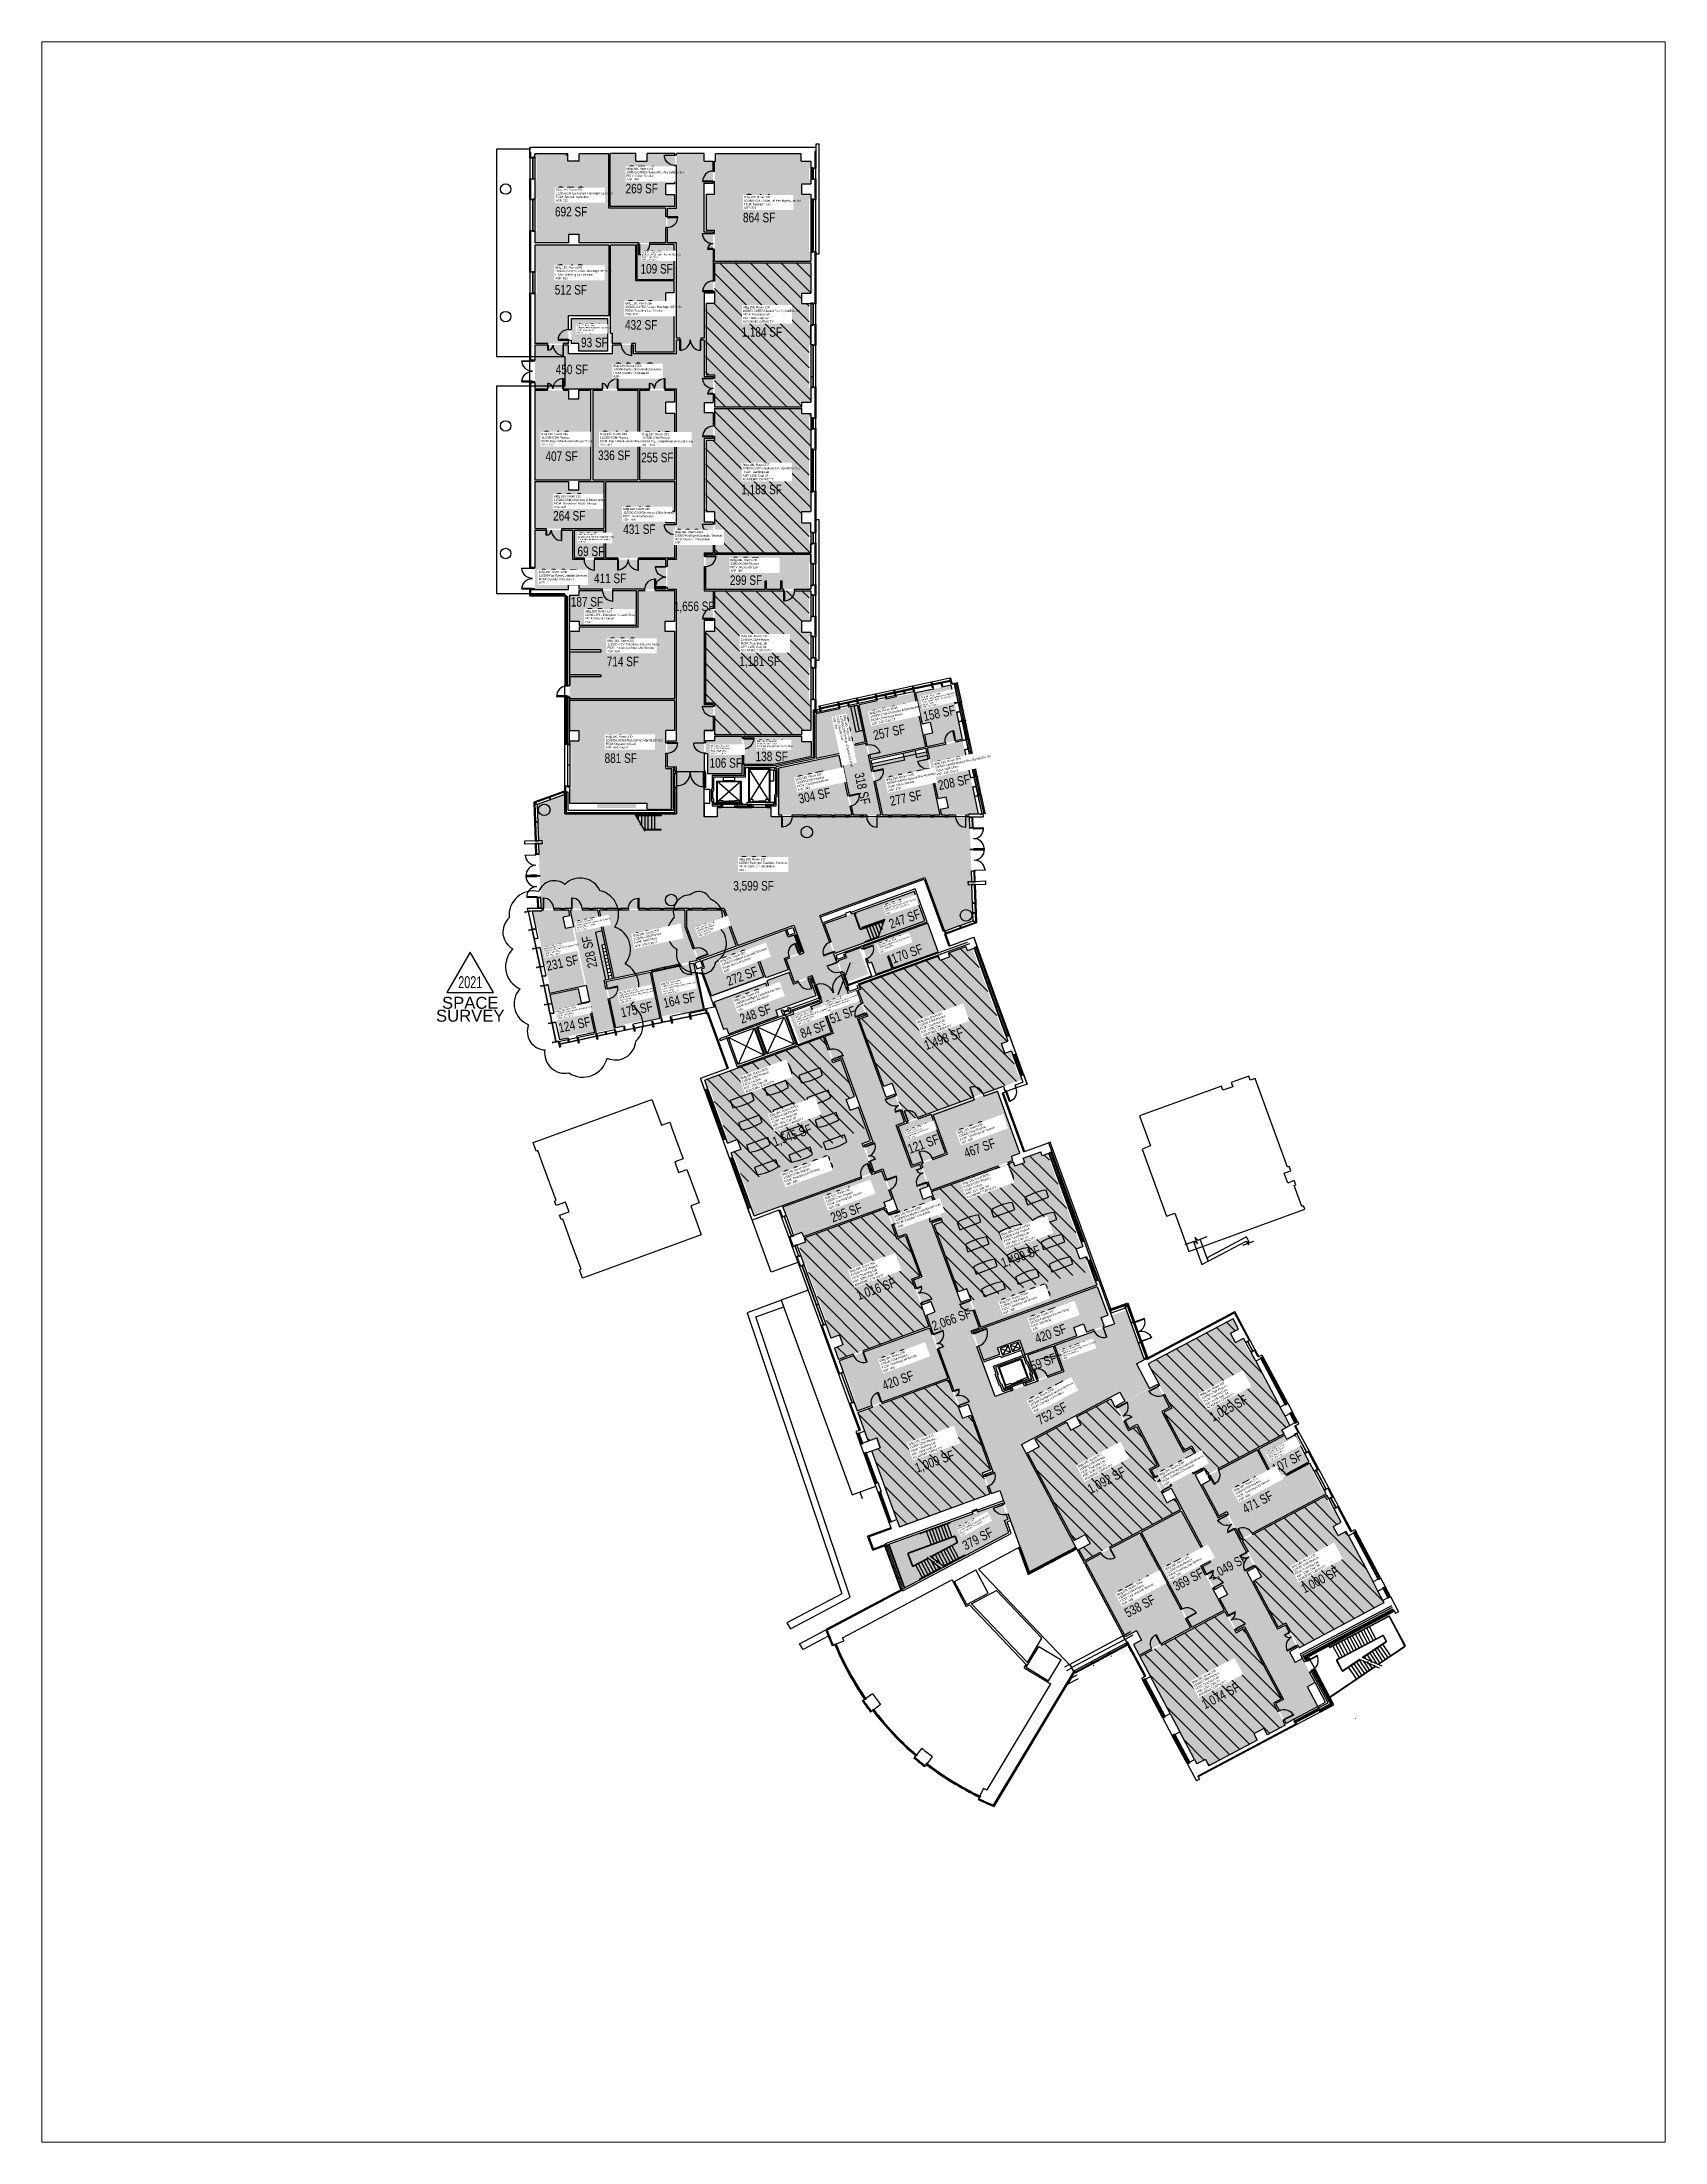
# Paper-space layout 'Layout1' of a CAD drawing. Header units: inches. Extents: x 0 to 8.5, y 0 to 11.
# The model-space entities are those that its viewports show. They can reach past a viewport. Long polylines and large blocks are cut down to what shows.
import ezdxf
from ezdxf.enums import TextEntityAlignment as Align

# ---------------------------------------------------------------- set-up
doc = ezdxf.new("R2010")
doc.units = ezdxf.units.IN
doc.header["$LTSCALE"] = 0.25
doc.header["$MEASUREMENT"] = 0
doc.layers.get('0').update_dxf_attribs({"linetype": 'CONTINUOUS'})
for name, color, linetype in [('A-DOOR', 2, 'CONTINUOUS'), ('A-FLOR', 3, 'CONTINUOUS'), ('A-FURN', 3, 'CONTINUOUS'), ('A-GLAZ', 1, 'CONTINUOUS'), ('A-IDEN-RNUM', 7, 'CONTINUOUS'), ('A-IDEN-SNUM', 4, 'CONTINUOUS'), ('A-IDEN-VNUM', 4, 'CONTINUOUS'), ('A-ROOF', 2, 'CONTINUOUS'), ('A-SITE', 3, 'CONTINUOUS'), ('A-WALL', 5, 'CONTINUOUS'), ('AREA-TEXT', 3, 'CONTINUOUS'), ('Rooms-Capacity', 4, 'CONTINUOUS'), ('Rooms-Category-Color', 7, 'CONTINUOUS'), ('Rooms-College-Color', 7, 'CONTINUOUS'), ('Rooms-Department-Color', 7, 'CONTINUOUS'), ('Rooms-Division-Color', 7, 'CONTINUOUS'), ('Rooms-Information', 7, 'CONTINUOUS')]:
    doc.layers.add(name, color=color, linetype=linetype)
doc.layers.add('A-REV', color=1, linetype='CONTINUOUS', true_color=0xff0000)
doc.styles.add('Arial', font='arial.ttf')
doc.styles.add('CP_AREA', font='arial.ttf', dxfattribs={"height": 15})
doc.styles.add('CP_ROOMSNUMBER', font='arial.ttf', dxfattribs={"height": 1})
doc.styles.add('CP_ROOMVNUMBER', font='arial.ttf', dxfattribs={"width": 0.85, "height": 0.075})
pattern_1 = [(45, (0, 0), (-26.516504294, 26.516504294), [])]

# ---------------------------------------------------------------- blocks, each defined once
blk = doc.blocks.new('Z08D36')
at = {"linetype": 'Continuous', "lineweight": -3}
blk.add_lwpolyline([(-18, 0), (-16.25, 0), (-16.25, 36), (-18, 36)], close=True, dxfattribs=at)
blk.add_arc((-18, 0), 36, 0, 90)
blk = doc.blocks.new('Z08DD72')
at = {"linetype": 'Continuous', "lineweight": -3}
for points in [[(-36, 0), (-34.25, 0), (-34.25, 36), (-36, 36)], [(36, 0), (34.25, 0), (34.25, 36), (36, 36)]]:
    blk.add_lwpolyline(points, close=True, dxfattribs=at)
for centre, start, end in [((-36, 0), 0, 90), ((36, 0), 90, 180)]:
    blk.add_arc(centre, 36, start, end)
blk = doc.blocks.new('Z08D34')
at = {"linetype": 'Continuous', "lineweight": -3}
blk.add_lwpolyline([(-17, 0), (-15.25, 0), (-15.25, 34), (-17, 34)], close=True, dxfattribs=at)
blk.add_arc((-17, 0), 34, 0, 90)
blk = doc.blocks.new('door-30')
blk.add_lwpolyline([(0, 0), (1.75, 0), (1.75, 36), (0, 36)], close=True)
blk.add_arc((0, 0), 36, 0, 90)
blk = doc.blocks.new('Z08D48')
at = {"linetype": 'Continuous', "lineweight": -3}
blk.add_lwpolyline([(-24, 0), (-22.25, 0), (-22.25, 48), (-24, 48)], close=True, dxfattribs=at)
blk.add_arc((-24, 0), 48, 360, 90)
blk = doc.blocks.new('Space Revision')
at = {"layer": 'A-REV', "transparency": 16777216}
blk.add_lwpolyline([(0, 2.54), (-1.47, 0), (1.47, 0)], close=True, dxfattribs=at)
at = {"layer": 'A-REV', "transparency": 16777216, "insert": (0, -0.27), "char_height": 0.75, "attachment_point": 2, "line_spacing_factor": 0.65, "style": 'Arial'}
blk.add_mtext_dynamic_manual_height_columns('SPACE\\PSURVEY', width=1.2391, gutter_width=0.0182, heights=[0], dxfattribs=at)
at = {"layer": 'A-REV', "transparency": 16777216, "style": 'Arial', "width": 0.65}
blk.add_attdef('YEAR', text='', height=0.75, dxfattribs=at).set_placement((0, 0.65), align=Align.MIDDLE_CENTER)
at = {"layer": 'A-REV', "style": 'Arial', "flags": 1}
blk.add_attdef('UPDATES', text='', height=0.75, dxfattribs=at).set_placement((1.5, 1.08), align=Align.TOP_LEFT)

msp = doc.modelspace()

# ---------------------------------------------------------------- hatches: boundary and pattern name
at = {"layer": 'Rooms-Capacity'}
h = msp.add_hatch(dxfattribs=at)
h.set_pattern_fill('ANSI31', color=256, scale=300, style=0)
h.set_pattern_definition(pattern_1)
h.paths.add_polyline_path([(69214309.6, 27678175.8), (69214367.1, 27678196.8), (69214365, 27678202.4), (69214394.3, 27678213.1), (69214543.9, 27677802.3), (69214454.3, 27677769.7), (69214464.9, 27677740.9), (69214440.4, 27677732)])
h = msp.add_hatch(dxfattribs=at)
h.set_pattern_fill('ANSI31', color=256, scale=300, style=0)
h.set_pattern_definition(pattern_1)
h.paths.add_polyline_path([(69215853, 27677846.4), (69215821.4, 27677846.4), (69215821.4, 27677852.4), (69215709.2, 27677852.4), (69215709.2, 27677846.4), (69215604.7, 27677846.4), (69215604.7, 27677877.9), (69215587.8, 27677877.9), (69215587.8, 27678179), (69215698.4, 27678179), (69215698.4, 27678209.8), (69215945.2, 27678209.8), (69215945.2, 27678179), (69216086.6, 27678179), (69216086.6, 27677846.4), (69216073.4, 27677846.4), (69216073.4, 27677852.4), (69215997, 27677852.4), (69215997, 27677846.4), (69215982.7, 27677846.4), (69215982.7, 27677877.9), (69215943.7, 27677877.9), (69215943.7, 27677846.4), (69215929.4, 27677846.4), (69215929.4, 27677852.4), (69215853, 27677852.4), (69215853, 27677846.4)])
h = msp.add_hatch(dxfattribs=at)
h.set_pattern_fill('ANSI31', color=256, scale=300, style=0)
h.set_pattern_definition(pattern_1)
h.paths.add_polyline_path([(69216429, 27677846.4), (69216360.7, 27677846.4), (69216360.7, 27677877.9), (69216321.7, 27677877.9), (69216321.7, 27677846.4), (69216289.4, 27677846.4), (69216289.4, 27677852.3), (69216249, 27677852.3), (69216249, 27677846.4), (69216217.8, 27677846.4), (69216217.8, 27678179), (69216359.2, 27678179), (69216359.2, 27678209.8), (69216605.9, 27678209.8), (69216605.9, 27678179), (69216716.6, 27678179), (69216716.6, 27677877.9), (69216699.7, 27677877.9), (69216699.7, 27677846.4), (69216685.4, 27677846.4), (69216685.4, 27677852.4), (69216645, 27677852.4), (69216645, 27677846.4), (69216577.4, 27677846.4), (69216577.4, 27677852.4), (69216429, 27677852.4)])
h = msp.add_hatch(dxfattribs=at)
h.set_pattern_fill('ANSI31', color=256, scale=300, style=0)
h.set_pattern_definition(pattern_1)
h.paths.add_polyline_path([(69217079.4, 27677852.4), (69217079.4, 27677877.9), (69217115.2, 27677877.9), (69217115.2, 27677846.4), (69217220.6, 27677846.4), (69217220.6, 27678179), (69217079.2, 27678179), (69217079.2, 27678209.8), (69216832.4, 27678209.8), (69216832.4, 27678179), (69216721.8, 27678179), (69216721.8, 27677877.9), (69216738.7, 27677877.9), (69216738.7, 27677846.4), (69216789, 27677846.4), (69216789, 27677852.4), (69216937.4, 27677852.4), (69216937.4, 27677846.4), (69217005, 27677846.4), (69217005, 27677852.4)])
h = msp.add_hatch(dxfattribs=at)
h.set_pattern_fill('ANSI31', color=256, scale=300, style=0)
h.set_pattern_definition(pattern_1)
h.paths.add_polyline_path([(69214309.6, 27678175.8), (69214440.4, 27677732), (69214338.4, 27677694.8), (69214327.8, 27677723.7), (69214291.2, 27677710.4), (69214301.7, 27677681.5), (69214229.8, 27677655.3), (69214037.1, 27678076.7), (69214130.3, 27678110.6), (69214128.2, 27678116.2), (69214143.1, 27678121.6), (69214155.1, 27678088.6), (69214188.9, 27678100.9), (69214176.9, 27678134), (69214191.8, 27678139.4), (69214193.8, 27678133.7)])
h = msp.add_hatch(dxfattribs=at)
h.set_pattern_fill('ANSI31', color=256, scale=300, style=0)
h.set_pattern_definition(pattern_1)
h.paths.add_polyline_path([(69213550.9, 27677794.9), (69213553, 27677789.4), (69213760, 27677864.8), (69213758, 27677870.3), (69213787.7, 27677881.1), (69213789.8, 27677875.6), (69213825.8, 27677888.7), (69213834.6, 27677864.6), (69213848.9, 27677869.8), (69213951.8, 27677586.9), (69213846.5, 27677548.5), (69213857, 27677519.6), (69213717.5, 27677468.8), (69213706.9, 27677497.7), (69213542.4, 27677437.8), (69213428.6, 27677750.4), (69213468.4, 27677764.9), (69213479.2, 27677735.3), (69213513, 27677747.6), (69213502.3, 27677777.2)])
h = msp.add_hatch(dxfattribs=at)
h.set_pattern_fill('ANSI31', color=256, scale=300, style=0)
h.set_pattern_definition(pattern_1)
h.paths.add_polyline_path([(69212979.7, 27677587.1), (69213009.8, 27677598.1), (69213023.6, 27677603), (69213113.4, 27677635.7), (69213124.2, 27677606.1), (69213157.7, 27677618.2), (69213146.9, 27677647.8), (69213164, 27677654.1), (69213181.1, 27677660.3), (69213246.1, 27677683.9), (69213359.8, 27677371.4), (69213225.6, 27677322.5), (69213236.1, 27677293.6), (69213047, 27677224.8), (69213036.5, 27677253.7), (69212963.9, 27677227.3), (69212850.1, 27677539.8), (69212876.2, 27677549.3), (69212890.2, 27677554.4), (69212972.6, 27677584.4)])
h = msp.add_hatch(dxfattribs=at)
h.set_pattern_fill('ANSI31', color=256, scale=300, style=0)
h.set_pattern_definition(pattern_1)
h.paths.add_polyline_path([(69214720.9, 27677684.4), (69214822.7, 27677404.6), (69214808.3, 27677399.3), (69214820.6, 27677365.5), (69214835, 27677370.8), (69214857.1, 27677310), (69214842.9, 27677304.8), (69214849, 27677287.8), (69214542.3, 27677176.2), (69214544.5, 27677170.2), (69214529.7, 27677164.8), (69214521.3, 27677187.7), (69214487.5, 27677175.4), (69214495.8, 27677152.5), (69214481, 27677147.1), (69214478.8, 27677153.1), (69214407, 27677127), (69214409.2, 27677121), (69214396.8, 27677116.5), (69214251, 27677517), (69214383.9, 27677565.3), (69214373.4, 27677594.2), (69214605.2, 27677678.6), (69214615.8, 27677649.7), (69214705.3, 27677682.3), (69214706.4, 27677679.2)])
h = msp.add_hatch(dxfattribs=at)
h.set_pattern_fill('ANSI31', color=256, scale=300, style=0)
h.set_pattern_definition(pattern_1)
h.paths.add_polyline_path([(69213930.8, 27677400.4), (69213905.3, 27677391.1), (69213894.8, 27677420), (69213663, 27677335.7), (69213673.5, 27677306.8), (69213633.1, 27677292), (69213733.4, 27676881.8), (69213768.4, 27676894.5), (69213770.6, 27676888.5), (69213785.4, 27676893.9), (69213777.1, 27676916.8), (69213810.9, 27676929.2), (69213819.3, 27676906.3), (69213834.1, 27676911.7), (69213831.9, 27676917.7), (69214086.9, 27677010.5)])
h = msp.add_hatch(dxfattribs=at)
h.set_pattern_fill('ANSI31', color=256, scale=300, style=0)
h.set_pattern_definition(pattern_1)
h.paths.add_polyline_path([(69214009.3, 27677429), (69213930.8, 27677400.4), (69214086.9, 27677010.5), (69214138.6, 27677029.3), (69214132.5, 27677046.2), (69214146.7, 27677051.4), (69214124.6, 27677112.2), (69214110.2, 27677106.9), (69214097.9, 27677140.8), (69214112.3, 27677146)])
h = msp.add_hatch(dxfattribs=at)
h.set_pattern_fill('ANSI31', color=256, scale=300, style=0)
h.set_pattern_definition(pattern_1)
h.paths.add_polyline_path([(69213267.4, 27676792.6), (69213266, 27676795.3), (69213293.1, 27676809.7), (69213230.4, 27676927.7), (69213203.2, 27676913.2), (69213184.9, 27676947.7), (69213212.1, 27676962.1), (69213153.9, 27677071.6), (69213126.7, 27677057.2), (69213105.6, 27677096.9), (69212803.6, 27676936.4), (69212824, 27676897.9), (69212792.2, 27676881), (69212771.8, 27676919.5), (69212734.4, 27676899.6), (69212910.6, 27676568.1), (69212948.1, 27676588), (69212933.6, 27676615.2), (69213049.5, 27676676.8), (69213063.9, 27676649.6), (69213197.7, 27676720.8), (69213183.3, 27676747.9), (69213267.4, 27676792.6)])
h = msp.add_hatch(dxfattribs=at)
h.set_pattern_fill('ANSI31', color=256, scale=300, style=0)
h.set_pattern_definition(pattern_1)
h.paths.add_polyline_path([(69212046.2, 27676520), (69212030.5, 27676511.7), (69212046, 27676482.5), (69212024.2, 27676471), (69212113.3, 27676303.6), (69212135, 27676315.1), (69212153.2, 27676280.8), (69212131.6, 27676269), (69212164.9, 27676206.4), (69212241.3, 27676247), (69212255.7, 27676219.9), (69212498.7, 27676349.1), (69212484.3, 27676376.3), (69212557.8, 27676415.3), (69212401.6, 27676709), (69212334.2, 27676673.2), (69212332.6, 27676672.3), (69212205.1, 27676604.6), (69212203.5, 27676603.7), (69212141.9, 27676570.9), (69212133.7, 27676566.6), (69212052.9, 27676523.6)])
h = msp.add_hatch(dxfattribs=at)
h.set_pattern_fill('ANSI31', color=256, scale=300, style=0)
h.set_pattern_definition(pattern_1)
h.paths.add_polyline_path([(69213488.3, 27676343.1), (69213502.4, 27676350.6), (69213487.6, 27676378.4), (69213519.4, 27676395.3), (69213534.2, 27676367.5), (69213571.6, 27676387.4), (69213415.4, 27676681.1), (69213260.8, 27676598.9), (69213246.4, 27676626), (69213115.3, 27676556.3), (69213129.7, 27676529.2), (69213030.7, 27676476.5), (69213172.1, 27676210.6), (69213185.6, 27676217.9), (69213200.4, 27676190), (69213232.2, 27676206.9), (69213234, 27676207.9), (69213262.2, 27676222.9), (69213264, 27676223.8), (69213422.9, 27676308.3), (69213424.7, 27676309.3), (69213452.9, 27676324.3), (69213450.2, 27676329.5), (69213485.5, 27676348.3)])
h = msp.add_hatch(dxfattribs=at)
h.set_pattern_fill('ANSI31', color=256, scale=300, style=0)
h.set_pattern_definition(pattern_1)
h.paths.add_polyline_path([(69212820.3, 27675987.9), (69212834.9, 27675995.7), (69212820.1, 27676023.5), (69212851.9, 27676040.4), (69212866.7, 27676012.6), (69212912.6, 27676036.9), (69212909.8, 27676042.2), (69212945.6, 27676061.2), (69212948.4, 27676055.9), (69212959.8, 27676061.9), (69212803.6, 27676355.7), (69212677.4, 27676288.7), (69212663, 27676315.8), (69212503.4, 27676231), (69212517.8, 27676203.8), (69212432.4, 27676158.4), (69212567.6, 27675904.1), (69212573.8, 27675892.5), (69212588.5, 27675864.7), (69212596.5, 27675868.9), (69212608.4, 27675875.3), (69212618.4, 27675880.6), (69212628.3, 27675885.8), (69212660.1, 27675902.7), (69212676, 27675911.2), (69212803.1, 27675978.8)])
at = {"layer": 'Rooms-Category-Color', "true_color": 0xfa9ba3}
for points in [[(69214790.1, 27678769.5), (69214791.4, 27678763.6), (69214724.4, 27678749.4), (69214723.1, 27678755.3), (69214694.6, 27678749.2), (69214720.6, 27678627.2), (69214924.9, 27678670.6), (69214919.9, 27678693.8), (69214958.1, 27678701.9), (69214963, 27678678.7), (69214982.6, 27678682.9), (69214982.6, 27678810.4), (69214919.3, 27678796.9), (69214920.5, 27678791.1), (69214853.5, 27678776.8), (69214852.3, 27678782.7)], [(69214554, 27678618.9), (69214559.5, 27678592.9), (69214666.7, 27678615.7), (69214661.7, 27678638.9), (69214710.5, 27678649.3), (69214689.5, 27678748.1), (69214628.7, 27678735.2), (69214630, 27678729.3), (69214562, 27678714.9), (69214560.8, 27678720.7), (69214533.6, 27678715), (69214539.6, 27678686.8), (69214545.4, 27678688.1), (69214559.8, 27678620.1), (69214554, 27678618.9)], [(69214860.9, 27678568.8), (69214863.4, 27678557.1), (69214982.6, 27678582.4), (69214982.6, 27678677.5), (69214927.4, 27678665.8), (69214760.8, 27678630.4), (69214725.6, 27678622.9), (69214716.1, 27678620.9), (69214560.6, 27678587.8), (69214573.9, 27678525.2), (69214740, 27678560.5), (69214743.6, 27678543.9)], [(69214595.2, 27678425.2), (69214601, 27678426.4), (69214586.5, 27678494.4), (69214580.8, 27678493.2), (69214575, 27678520.1), (69214735.2, 27678554.1), (69214767.8, 27678400.8), (69214607.6, 27678366.7)], [(69214747.3, 27678526.3), (69214808.5, 27678238.5), (69214922.9, 27678280.2), (69214977.8, 27678280.2), (69214982.6, 27678280.2), (69214982.6, 27678576.3)], [(69217414.8, 27678539.8), (69217414.8, 27678316.3), (69217455.7, 27678316.3), (69217455.7, 27678347), (69217494.7, 27678347), (69217494.7, 27678316.3), (69217598.6, 27678316.3), (69217598.6, 27678411.8), (69217571.3, 27678411.8), (69217571.3, 27678450.8), (69217598.6, 27678450.8), (69217598.6, 27678539.8)], [(69217162.8, 27678446.3), (69217162.8, 27678316.3), (69217283.6, 27678316.3), (69217283.6, 27678446.3)], [(69214614.5, 27678362.8), (69214768.9, 27678395.7), (69214799.5, 27678251.9), (69214639.3, 27678217.8), (69214623.1, 27678294.1), (69214628.8, 27678295.4)], [(69214858.2, 27678104), (69214982.6, 27678149.3), (69214982.6, 27678274.9), (69214977.8, 27678274.9), (69214923.8, 27678274.9), (69214811, 27678233.9)], [(69215522.7, 27678209.7), (69215522.7, 27678203.4), (69215454.2, 27678203.4), (69215454.2, 27678083.6), (69215582.6, 27678083.6), (69215582.6, 27678179), (69215567.2, 27678179), (69215567.2, 27678209.8)], [(69214619.4, 27677919.2), (69214658.7, 27677811.4), (69214559.3, 27677775.2), (69214520.1, 27677883.1)], [(69215518.6, 27677749.3), (69215310.5, 27677705), (69215310.5, 27677891.3), (69215310.5, 27677927.3), (69215310.5, 27677960.3), (69215473.7, 27677960.3)], [(69215505.4, 27677639.9), (69215692.2, 27677679.6), (69215732.6, 27677489.7), (69215545.7, 27677450)], [(69215310.5, 27677598.5), (69215488.5, 27677636.3), (69215512.3, 27677524.2), (69215524.1, 27677526.6), (69215533, 27677485.2), (69215521.1, 27677482.7), (69215528.9, 27677446.4), (69215333.4, 27677404.9), (69215310.5, 27677400)], [(69215632.6, 27677433.5), (69215626.5, 27677461.8), (69215733.6, 27677484.6), (69215759.6, 27677362.3), (69215572.8, 27677322.6), (69215546.8, 27677444.9), (69215588.4, 27677453.7), (69215594.4, 27677425.3)], [(69215310.5, 27677394.6), (69215330.2, 27677398.8), (69215336.3, 27677370.1), (69215374.4, 27677378.2), (69215368.3, 27677406.9), (69215541.7, 27677443.8), (69215567.7, 27677321.5), (69215314.5, 27677267.7), (69215314.5, 27677299.9), (69215310.5, 27677299.9)], [(69213165.9, 27676178.3), (69213153.9, 27676201), (69213167.4, 27676208.2), (69213119, 27676299.2), (69213012.4, 27676242.5), (69213075.7, 27676123.6), (69213103.4, 27676138.3), (69213100.5, 27676143.6)]]:
    msp.add_hatch(color=241, dxfattribs=at).paths.add_polyline_path(points)
at = {"layer": 'Rooms-Category-Color', "true_color": 0xadadad}
for points in [[(69214987.8, 27678779.4), (69215347.2, 27678792), (69215381.9, 27678696.9), (69215315.2, 27678696.9), (69215315.2, 27678311), (69215460.1, 27678311), (69215460.1, 27678215), (69215305.2, 27678215), (69215305.2, 27678170.5), (69215336.7, 27678170.5), (69215336.7, 27677983.3), (69215305.2, 27677983.3), (69215305.2, 27677297.9), (69214945.8, 27677285.3), (69214909.7, 27677384.4), (69215095.6, 27677452), (69214860.1, 27678099), (69214987.8, 27678145.5)], [(69216092.2, 27678800.1), (69216092.2, 27678684.1), (69216107.2, 27678684.1), (69216107.2, 27678648.1), (69216091.8, 27678648.1), (69216091.8, 27678347), (69216194.2, 27678347), (69216194.2, 27678668.8), (69216296.2, 27678668.8), (69216296.2, 27678800.1)], [(69216784.8, 27678311), (69216784.8, 27678800.1), (69216935.9, 27678800.1), (69216935.9, 27678684.1), (69216905.6, 27678684.1), (69216905.6, 27678533), (69216935.9, 27678533), (69216935.9, 27678459.3), (69216905.6, 27678459.3), (69216905.6, 27678311)], [(69215981.2, 27678679.6), (69216071.2, 27678679.6), (69216071.2, 27678648.1), (69216086.6, 27678648.1), (69216086.6, 27678448.3), (69215966.2, 27678448.3), (69215965.8, 27678646.6), (69215981.2, 27678646.6)], [(69217598.6, 27678311), (69217407.6, 27678311), (69217407.6, 27678341.8), (69217288.8, 27678341.8), (69217288.8, 27678311), (69216194.2, 27678311), (69216194.2, 27678341.8), (69216091.8, 27678341.8), (69216091.8, 27678311), (69215567.2, 27678311), (69215567.2, 27678341.8), (69215477.2, 27678341.8), (69215477.2, 27678311), (69215460.1, 27678311), (69215460.1, 27678215), (69215603.2, 27678215), (69215603.2, 27678184.3), (69215693.2, 27678184.3), (69215693.2, 27678215), (69215983.2, 27678215), (69215983.2, 27678184.3), (69216086.6, 27678184.3), (69216086.6, 27678215), (69216217.8, 27678215), (69216217.8, 27678184.3), (69216323.2, 27678184.3), (69216323.2, 27678215), (69216613.2, 27678215), (69216613.2, 27678184.3), (69216701.2, 27678184.3), (69216701.2, 27678215), (69216737.2, 27678215), (69216737.2, 27678184.3), (69216827.2, 27678184.3), (69216827.2, 27678215), (69217115.2, 27678215), (69217115.2, 27678184.3), (69217327.8, 27678184.3), (69217327.8, 27678215), (69217495.2, 27678215), (69217495.2, 27678184.3), (69217571.2, 27678184.3), (69217571.2, 27678215), (69217598.6, 27678215)], [(69214779.5, 27678223.8), (69214686.5, 27678190), (69214752.2, 27678009.6), (69214808.5, 27678030.1), (69214810.7, 27678024.2), (69214747.8, 27678001.3), (69214775.9, 27677924.3), (69214815.5, 27677938.7), (69214836.2, 27677881.6), (69214896.2, 27677903.4), (69214888.5, 27677924.6), (69214909.1, 27677932.1), (69214807.6, 27678222), (69214783.4, 27678213.2)], [(69214554.1, 27678129.7), (69214615.9, 27677960), (69214636.6, 27677967.5), (69214687.5, 27677827.5), (69214747.4, 27677849.3), (69214726.7, 27677906.4), (69214766.3, 27677920.8), (69214738.2, 27677997.8), (69214675.4, 27677975), (69214673.2, 27677980.8), (69214729.6, 27678001.4), (69214663.9, 27678181.8), (69214570.9, 27678147.9), (69214574.8, 27678137.2)], [(69212976.2, 27677193.4), (69212694.8, 27677091), (69212780.4, 27676930), (69213301.9, 27677207.2), (69213301, 27677209.5), (69213528.3, 27677292.2), (69213538.8, 27677263.3), (69213637.9, 27677299.4), (69213627.3, 27677328.3), (69213899.8, 27677427.5), (69213910.4, 27677398.6), (69213993.1, 27677428.7), (69213982.5, 27677457.6), (69214016.4, 27677469.9), (69214026.9, 27677441), (69214104.1, 27677469.1), (69214093.5, 27677498), (69214238.7, 27677550.8), (69214249.2, 27677521.9), (69214346.4, 27677557.3), (69214335.9, 27677586.2), (69214608.4, 27677685.3), (69214618.9, 27677656.4), (69214703.5, 27677687.2), (69214693, 27677716.1), (69214963.6, 27677814.6), (69214930.8, 27677904.8), (69214834.9, 27677869.9), (69214812.5, 27677931.5), (69214733.6, 27677902.8), (69214756, 27677841.2), (69214556.2, 27677768.5), (69214545.6, 27677797.4), (69214461.1, 27677766.6), (69214471.6, 27677737.7), (69214181.5, 27677632.1), (69214170.9, 27677661), (69214077, 27677626.8), (69214087.5, 27677597.9), (69213946.4, 27677546.6), (69213935.9, 27677575.5), (69213853.2, 27677545.4), (69213863.7, 27677516.5), (69213714.3, 27677462.1), (69213703.8, 27677491), (69213624.9, 27677462.3), (69213629.8, 27677431.3), (69213593.1, 27677418), (69213582.6, 27677446.9), (69213264, 27677330.9), (69213274.5, 27677302), (69213042, 27677217.4), (69213031.5, 27677246.3), (69212965.7, 27677222.3)], [(69214768.3, 27677732.5), (69214734.1, 27677720.1), (69214760.8, 27677646.6), (69214851.3, 27677679.6), (69214833.4, 27677728.9), (69214818.1, 27677723.4), (69214807.6, 27677752.3), (69214766.5, 27677737.3)], [(69214833.2, 27677761.6), (69214945.6, 27677452.6), (69215047.1, 27677489.6), (69214934.7, 27677798.5)], [(69214760.6, 27677621), (69214802.3, 27677636.2), (69214798.6, 27677646.3), (69214855, 27677666.8), (69214936.8, 27677442), (69214838.7, 27677406.3)], [(69212637.9, 27677525.1), (69212778.2, 27677261.2), (69212830.9, 27677162), (69212871.7, 27677176.9), (69212876.3, 27677164.4), (69212932.7, 27677184.9), (69212788.8, 27677580.1)], [(69213525.2, 27677285.5), (69213681.5, 27676856.1), (69213582.4, 27676820.1), (69213574.1, 27676843), (69213545.2, 27676832.5), (69213523.1, 27676893.3), (69213552, 27676903.8), (69213539.7, 27676937.6), (69213510.8, 27676927.1), (69213445.5, 27677106.4), (69213497.3, 27677125.3), (69213469.7, 27677201.2), (69213446.8, 27677192.8), (69213426.2, 27677249.5)], [(69213301.9, 27677207.2), (69213387.6, 27676971.5), (69213477.2, 27677004.1), (69213552.6, 27676797), (69213580.7, 27676807.2), (69213599, 27676755.8), (69213426.7, 27676692.8), (69213412.2, 27676720.1), (69213329.3, 27676676.1), (69213284.3, 27676760.8), (69213316.1, 27676777.7), (69213134.9, 27677118.4), (69213116.6, 27677108.7)], [(69213443.3, 27677097.1), (69213475.4, 27677009), (69213390.8, 27676978.3), (69213358.7, 27677066.4)], [(69213269.8, 27676788), (69213190.4, 27676745.7), (69213204.8, 27676718.6), (69213061.8, 27676642.5), (69213047.3, 27676669.7), (69212969.6, 27676628.4), (69212984.1, 27676601.2), (69212728, 27676465.1), (69212713.6, 27676492.2), (69212634.1, 27676450), (69212648.5, 27676422.8), (69212616.8, 27676405.9), (69212602.3, 27676433.1), (69212491.4, 27676374.1), (69212505.8, 27676346.9), (69212253.6, 27676212.8), (69212239.2, 27676240), (69212170.4, 27676203.4), (69212229.7, 27676093.8), (69212297.7, 27676129.9), (69212311.9, 27676103.1), (69212394.6, 27676146.9), (69212381.3, 27676172), (69212418.6, 27676191.8), (69212433, 27676164.7), (69212510.7, 27676206), (69212496.3, 27676233.1), (69212694.9, 27676338.8), (69212709.4, 27676311.6), (69212895.8, 27676410.7), (69212881.3, 27676437.9), (69213030.5, 27676517.2), (69213044.9, 27676490), (69213122.6, 27676531.3), (69213108.2, 27676558.5), (69213248.5, 27676633.1), (69213263, 27676606), (69213342.4, 27676648.2)]]:
    msp.add_hatch(color=253, dxfattribs=at).paths.add_polyline_path(points)
at = {"layer": 'Rooms-Category-Color', "true_color": 0xe3c5e1}
for points in [[(69216464.6, 27678648.1), (69216433.8, 27678648.1), (69216433.8, 27678684.1), (69216464.6, 27678684.1), (69216464.6, 27678800.1), (69216301.4, 27678800.1), (69216301.4, 27678560.3), (69216464.6, 27678560.3), (69216464.6, 27678648.1)], [(69216779.6, 27678800.1), (69216469.8, 27678800.1), (69216469.8, 27678607.3), (69216779.6, 27678607.3), (69216779.6, 27678648.1), (69216749.2, 27678648.1), (69216749.2, 27678684.1), (69216779.6, 27678684.1)], [(69215960.6, 27678646.6), (69215945.2, 27678646.6), (69215945.2, 27678679.8), (69215882.6, 27678679.8), (69215882.6, 27678571.8), (69215877.3, 27678571.8), (69215877.3, 27678679.8), (69215799.3, 27678679.8), (69215799.3, 27678571.8), (69215794.1, 27678571.8), (69215794.1, 27678679.8), (69215713.8, 27678679.8), (69215713.8, 27678316.3), (69215945.2, 27678316.3), (69215945.2, 27678350), (69215981.2, 27678350), (69215981.2, 27678316.3), (69216086.6, 27678316.3), (69216086.6, 27678443), (69215960.6, 27678443)], [(69216199.4, 27678663.5), (69216199.4, 27678560.3), (69216296.2, 27678560.3), (69216296.2, 27678663.5)], [(69216199.4, 27678555), (69216199.4, 27678316.3), (69216321.7, 27678316.3), (69216321.7, 27678347), (69216360.7, 27678347), (69216360.7, 27678316.3), (69216464.6, 27678316.3), (69216464.6, 27678555)], [(69216779.6, 27678600), (69216469.8, 27678600), (69216469.8, 27678444), (69216779.6, 27678444)], [(69216779.6, 27678438.8), (69216469.8, 27678438.8), (69216469.8, 27678316.3), (69216699.7, 27678316.3), (69216699.7, 27678347), (69216738.7, 27678347), (69216738.7, 27678316.3), (69216779.6, 27678316.3)], [(69215487.2, 27678078.4), (69215487.2, 27677975.1), (69215515, 27677844.3), (69215565.7, 27677844.3), (69215565.7, 27677877.9), (69215582.6, 27677877.9), (69215582.6, 27678078.4)]]:
    msp.add_hatch(color=254, dxfattribs=at).paths.add_polyline_path(points)
at = {"layer": 'Rooms-Category-Color', "true_color": 0xe3f498}
for points in [[(69217189.4, 27678800.1), (69217189.4, 27678794.1), (69217113, 27678794.1), (69217113, 27678800.1), (69217004.2, 27678800.1), (69216941.2, 27678800.1), (69216941.2, 27678761.3), (69216941.2, 27678684.1), (69217036.8, 27678684.1), (69217036.8, 27678544.3), (69217283.6, 27678544.3), (69217283.6, 27678800.1)], [(69217598.6, 27678800.1), (69217585.4, 27678800.1), (69217585.4, 27678794.1), (69217509, 27678794.1), (69217509, 27678800.1), (69217441.4, 27678800.1), (69217441.4, 27678794.1), (69217329, 27678794.1), (69217329, 27678800.1), (69217288.8, 27678800.1), (69217288.8, 27678684.1), (69217319.6, 27678684.1), (69217319.6, 27678648.1), (69217288.8, 27678648.1), (69217288.8, 27678347), (69217409.6, 27678347), (69217409.6, 27678545), (69217598.6, 27678545), (69217598.6, 27678646.6), (69217571.3, 27678646.6), (69217571.3, 27678685.6), (69217598.6, 27678685.6)], [(69215351.2, 27678584.4), (69215335.8, 27678584.4), (69215335.8, 27678450.8), (69215351.2, 27678450.8), (69215351.2, 27678411.8), (69215335.8, 27678411.8), (69215335.8, 27678318.3), (69215400.8, 27678318.3), (69215400.8, 27678321.4), (69215471.9, 27678321.4), (69215471.9, 27678347), (69215603.2, 27678347), (69215603.2, 27678316.3), (69215708.6, 27678316.3), (69215708.6, 27678679.8), (69215603.2, 27678679.8), (69215603.2, 27678648.1), (69215567.2, 27678648.1), (69215567.2, 27678679.6), (69215551.4, 27678679.6), (69215551.4, 27678673.7), (69215403, 27678673.7), (69215403, 27678679.6), (69215351.2, 27678679.6), (69215351.2, 27678584.4)], [(69216915.3, 27678648.1), (69216941.2, 27678648.1), (69216941.2, 27678674.4), (69217027.1, 27678674.4), (69217027.1, 27678548.8), (69216915.3, 27678548.8)], [(69216941.2, 27678539), (69216941.2, 27678452.8), (69216910.8, 27678452.8), (69216910.8, 27678316.3), (69217077.7, 27678316.3), (69217077.7, 27678347), (69217116.7, 27678347), (69217116.7, 27678316.3), (69217157.6, 27678316.3), (69217157.6, 27678451.5), (69217283.6, 27678451.5), (69217283.6, 27678539)], [(69215853, 27677846.4), (69215821.4, 27677846.4), (69215821.4, 27677852.4), (69215709.2, 27677852.4), (69215709.2, 27677846.4), (69215604.7, 27677846.4), (69215604.7, 27677877.9), (69215587.8, 27677877.9), (69215587.8, 27678179), (69215698.4, 27678179), (69215698.4, 27678209.8), (69215945.2, 27678209.8), (69215945.2, 27678179), (69216086.6, 27678179), (69216086.6, 27677846.4), (69216073.4, 27677846.4), (69216073.4, 27677852.4), (69215997, 27677852.4), (69215997, 27677846.4), (69215982.7, 27677846.4), (69215982.7, 27677877.9), (69215943.7, 27677877.9), (69215943.7, 27677846.4), (69215929.4, 27677846.4), (69215929.4, 27677852.4), (69215853, 27677852.4), (69215853, 27677846.4)], [(69216181.4, 27677846.4), (69216212.6, 27677846.4), (69216212.6, 27678209.8), (69216091.8, 27678209.8), (69216091.8, 27678004.3), (69216120.8, 27678004.3), (69216120.8, 27677999), (69216091.8, 27677999), (69216091.8, 27677950.3), (69216120.8, 27677950.3), (69216120.8, 27677945), (69216091.8, 27677945), (69216091.8, 27677846.4), (69216105, 27677846.4), (69216105, 27677852.4), (69216181.4, 27677852.4)], [(69216429, 27677846.4), (69216360.7, 27677846.4), (69216360.7, 27677877.9), (69216321.7, 27677877.9), (69216321.7, 27677846.4), (69216289.4, 27677846.4), (69216289.4, 27677852.3), (69216249, 27677852.3), (69216249, 27677846.4), (69216217.8, 27677846.4), (69216217.8, 27678179), (69216359.2, 27678179), (69216359.2, 27678209.8), (69216605.9, 27678209.8), (69216605.9, 27678179), (69216716.6, 27678179), (69216716.6, 27677877.9), (69216699.7, 27677877.9), (69216699.7, 27677846.4), (69216685.4, 27677846.4), (69216685.4, 27677852.4), (69216645, 27677852.4), (69216645, 27677846.4), (69216577.4, 27677846.4), (69216577.4, 27677852.4), (69216429, 27677852.4)], [(69217079.4, 27677852.4), (69217079.4, 27677877.9), (69217115.2, 27677877.9), (69217115.2, 27677846.4), (69217220.6, 27677846.4), (69217220.6, 27678179), (69217079.2, 27678179), (69217079.2, 27678209.8), (69216832.4, 27678209.8), (69216832.4, 27678179), (69216721.8, 27678179), (69216721.8, 27677877.9), (69216738.7, 27677877.9), (69216738.7, 27677846.4), (69216789, 27677846.4), (69216789, 27677852.4), (69216937.4, 27677852.4), (69216937.4, 27677846.4), (69217005, 27677846.4), (69217005, 27677852.4)], [(69217257, 27677846.4), (69217225.8, 27677846.4), (69217225.8, 27678179), (69217333.1, 27678179), (69217333.1, 27678209.8), (69217457.2, 27678209.8), (69217457.2, 27678179), (69217571.3, 27678179), (69217571.3, 27678176), (69217598.6, 27678176), (69217598.6, 27677879.4), (69217571.3, 27677879.4), (69217571.3, 27677846.4), (69217549.4, 27677846.4), (69217549.4, 27677852.4), (69217509, 27677852.4), (69217509, 27677846.4), (69217493.2, 27677846.4), (69217493.2, 27677877.9), (69217457.2, 27677877.9), (69217457.2, 27677846.4), (69217441.4, 27677846.4), (69217441.4, 27677852.3), (69217257, 27677852.3)], [(69214309.6, 27678175.8), (69214440.4, 27677732), (69214338.4, 27677694.8), (69214327.8, 27677723.7), (69214291.2, 27677710.4), (69214301.7, 27677681.5), (69214229.8, 27677655.3), (69214037.1, 27678076.7), (69214130.3, 27678110.6), (69214128.2, 27678116.2), (69214143.1, 27678121.6), (69214155.1, 27678088.6), (69214188.9, 27678100.9), (69214176.9, 27678134), (69214191.8, 27678139.4), (69214193.8, 27678133.7)], [(69214229.8, 27677655.3), (69214186.5, 27677639.5), (69214176, 27677668.4), (69214075.2, 27677631.7), (69213925.7, 27678042.5), (69213955, 27678053.2), (69213957, 27678047.5), (69214037.1, 27678076.7)], [(69213859.3, 27677900.9), (69213868.1, 27677876.8), (69213853.8, 27677871.6), (69213956.8, 27677588.6), (69213972.6, 27677594.4), (69213983.2, 27677565.5), (69214080.8, 27677601.1), (69213956.5, 27677942.5), (69213927.2, 27677931.8), (69213929.2, 27677926.3)], [(69213550.9, 27677794.9), (69213553, 27677789.4), (69213760, 27677864.8), (69213758, 27677870.3), (69213787.7, 27677881.1), (69213789.8, 27677875.6), (69213825.8, 27677888.7), (69213834.6, 27677864.6), (69213848.9, 27677869.8), (69213951.8, 27677586.9), (69213846.5, 27677548.5), (69213857, 27677519.6), (69213717.5, 27677468.8), (69213706.9, 27677497.7), (69213542.4, 27677437.8), (69213428.6, 27677750.4), (69213468.4, 27677764.9), (69213479.2, 27677735.3), (69213513, 27677747.6), (69213502.3, 27677777.2)], [(69213385.9, 27677734.8), (69213387.9, 27677729.3), (69213282.3, 27677690.9), (69213280.3, 27677696.4), (69213251, 27677685.7), (69213364.8, 27677373.2), (69213537.4, 27677436), (69213423.7, 27677748.6)], [(69212979.7, 27677587.1), (69213009.8, 27677598.1), (69213023.6, 27677603), (69213113.4, 27677635.7), (69213124.2, 27677606.1), (69213157.7, 27677618.2), (69213146.9, 27677647.8), (69213164, 27677654.1), (69213181.1, 27677660.3), (69213246.1, 27677683.9), (69213359.8, 27677371.4), (69213225.6, 27677322.5), (69213236.1, 27677293.6), (69213047, 27677224.8), (69213036.5, 27677253.7), (69212963.9, 27677227.3), (69212850.1, 27677539.8), (69212876.2, 27677549.3), (69212890.2, 27677554.4), (69212972.6, 27677584.4)], [(69214720.9, 27677684.4), (69214822.7, 27677404.6), (69214808.3, 27677399.3), (69214820.6, 27677365.5), (69214835, 27677370.8), (69214857.1, 27677310), (69214842.9, 27677304.8), (69214849, 27677287.8), (69214542.3, 27677176.2), (69214544.5, 27677170.2), (69214529.7, 27677164.8), (69214521.3, 27677187.7), (69214487.5, 27677175.4), (69214495.8, 27677152.5), (69214481, 27677147.1), (69214478.8, 27677153.1), (69214407, 27677127), (69214409.2, 27677121), (69214396.8, 27677116.5), (69214251, 27677517), (69214383.9, 27677565.3), (69214373.4, 27677594.2), (69214605.2, 27677678.6), (69214615.8, 27677649.7), (69214705.3, 27677682.3), (69214706.4, 27677679.2)], [(69214100.3, 27677494.8), (69214141.8, 27677380.6), (69214277.1, 27677429.9), (69214235.6, 27677544.1)], [(69214028.7, 27677436), (69214028.7, 27677436), (69214014.2, 27677430.8), (69214117.2, 27677147.8), (69214131.7, 27677153.1), (69214142.5, 27677123.4), (69214359.9, 27677202.5), (69214278.9, 27677425), (69214138.7, 27677373.9), (69214105.9, 27677464.1)], [(69213930.8, 27677400.4), (69213905.3, 27677391.1), (69213894.8, 27677420), (69213663, 27677335.7), (69213673.5, 27677306.8), (69213633.1, 27677292), (69213733.4, 27676881.8), (69213768.4, 27676894.5), (69213770.6, 27676888.5), (69213785.4, 27676893.9), (69213777.1, 27676916.8), (69213810.9, 27676929.2), (69213819.3, 27676906.3), (69213834.1, 27676911.7), (69213831.9, 27676917.7), (69214086.9, 27677010.5)], [(69213686.4, 27676857.9), (69213698.8, 27676862.4), (69213696.6, 27676868.4), (69213733.4, 27676881.8), (69213633.1, 27677292), (69213540.6, 27677258.4)], [(69213267.4, 27676792.6), (69213266, 27676795.3), (69213293.1, 27676809.7), (69213230.4, 27676927.7), (69213203.2, 27676913.2), (69213184.9, 27676947.7), (69213212.1, 27676962.1), (69213153.9, 27677071.6), (69213126.7, 27677057.2), (69213105.6, 27677096.9), (69212803.6, 27676936.4), (69212824, 27676897.9), (69212792.2, 27676881), (69212771.8, 27676919.5), (69212734.4, 27676899.6), (69212910.6, 27676568.1), (69212948.1, 27676588), (69212933.6, 27676615.2), (69213049.5, 27676676.8), (69213063.9, 27676649.6), (69213197.7, 27676720.8), (69213183.3, 27676747.9), (69213267.4, 27676792.6)], [(69212406.3, 27676711.5), (69212500.8, 27676533.7), (69212829.9, 27676708.7), (69212729.8, 27676897.1), (69212469.9, 27676758.9), (69212490.3, 27676720.5), (69212458.5, 27676703.6), (69212443.7, 27676731.4)], [(69212046.2, 27676520), (69212030.5, 27676511.7), (69212046, 27676482.5), (69212024.2, 27676471), (69212113.3, 27676303.6), (69212135, 27676315.1), (69212153.2, 27676280.8), (69212131.6, 27676269), (69212164.9, 27676206.4), (69212241.3, 27676247), (69212255.7, 27676219.9), (69212498.7, 27676349.1), (69212484.3, 27676376.3), (69212557.8, 27676415.3), (69212401.6, 27676709), (69212334.2, 27676673.2), (69212332.6, 27676672.3), (69212205.1, 27676604.6), (69212203.5, 27676603.7), (69212141.9, 27676570.9), (69212133.7, 27676566.6), (69212052.9, 27676523.6)], [(69212503.3, 27676529.1), (69212562.4, 27676417.8), (69212715.7, 27676499.3), (69212730.2, 27676472.2), (69212906, 27676565.7), (69212832.4, 27676704.1)], [(69213488.3, 27676343.1), (69213502.4, 27676350.6), (69213487.6, 27676378.4), (69213519.4, 27676395.3), (69213534.2, 27676367.5), (69213571.6, 27676387.4), (69213415.4, 27676681.1), (69213260.8, 27676598.9), (69213246.4, 27676626), (69213115.3, 27676556.3), (69213129.7, 27676529.2), (69213030.7, 27676476.5), (69213172.1, 27676210.6), (69213185.6, 27676217.9), (69213200.4, 27676190), (69213232.2, 27676206.9), (69213234, 27676207.9), (69213262.2, 27676222.9), (69213264, 27676223.8), (69213422.9, 27676308.3), (69213424.7, 27676309.3), (69213452.9, 27676324.3), (69213450.2, 27676329.5), (69213485.5, 27676348.3)], [(69213043.3, 27676106.4), (69213071, 27676121.1), (69213007.8, 27676240.1), (69213007.8, 27676240.1), (69213005.3, 27676244.7), (69213116.6, 27676303.9), (69213026.1, 27676474.1), (69213011.2, 27676466.1), (69212996.7, 27676493.3), (69212888.4, 27676435.7), (69212902.9, 27676408.6), (69212808.2, 27676358.2), (69212964.4, 27676064.4), (69212976.2, 27676070.7), (69212973.4, 27676076), (69213040.5, 27676111.7)], [(69212820.3, 27675987.9), (69212834.9, 27675995.7), (69212820.1, 27676023.5), (69212851.9, 27676040.4), (69212866.7, 27676012.6), (69212912.6, 27676036.9), (69212909.8, 27676042.2), (69212945.6, 27676061.2), (69212948.4, 27676055.9), (69212959.8, 27676061.9), (69212803.6, 27676355.7), (69212677.4, 27676288.7), (69212663, 27676315.8), (69212503.4, 27676231), (69212517.8, 27676203.8), (69212432.4, 27676158.4), (69212567.6, 27675904.1), (69212573.8, 27675892.5), (69212588.5, 27675864.7), (69212596.5, 27675868.9), (69212608.4, 27675875.3), (69212618.4, 27675880.6), (69212628.3, 27675885.8), (69212660.1, 27675902.7), (69212676, 27675911.2), (69212803.1, 27675978.8)]]:
    msp.add_hatch(color=61, dxfattribs=at).paths.add_polyline_path(points)
at = {"layer": 'Rooms-Category-Color', "true_color": 0xffff64}
for points in [[(69214309.6, 27678175.8), (69214367.1, 27678196.8), (69214365, 27678202.4), (69214394.3, 27678213.1), (69214543.9, 27677802.3), (69214454.3, 27677769.7), (69214464.9, 27677740.9), (69214440.4, 27677732)], [(69214009.3, 27677429), (69213930.8, 27677400.4), (69214086.9, 27677010.5), (69214138.6, 27677029.3), (69214132.5, 27677046.2), (69214146.7, 27677051.4), (69214124.6, 27677112.2), (69214110.2, 27677106.9), (69214097.9, 27677140.8), (69214112.3, 27677146)]]:
    msp.add_hatch(color=51, dxfattribs=at).paths.add_polyline_path(points)
at = {"layer": 'Rooms-Category-Color', "true_color": 0xfbafa2}
msp.add_hatch(color=21, dxfattribs=at).paths.add_polyline_path([(69215310.5, 27677699.7), (69215310.5, 27677603.8), (69215691.1, 27677684.7), (69215660.6, 27677828), (69215507.2, 27677828), (69215524.8, 27677745.2)])
at = {"layer": 'Rooms-College-Color', "true_color": 0xffe090}
for points in [[(69214790.1, 27678769.5), (69214791.4, 27678763.6), (69214724.4, 27678749.4), (69214723.1, 27678755.3), (69214694.6, 27678749.2), (69214720.6, 27678627.2), (69214924.9, 27678670.6), (69214919.9, 27678693.8), (69214958.1, 27678701.9), (69214963, 27678678.7), (69214982.6, 27678682.9), (69214982.6, 27678810.4), (69214919.3, 27678796.9), (69214920.5, 27678791.1), (69214853.5, 27678776.8), (69214852.3, 27678782.7)], [(69216464.6, 27678648.1), (69216433.8, 27678648.1), (69216433.8, 27678684.1), (69216464.6, 27678684.1), (69216464.6, 27678800.1), (69216301.4, 27678800.1), (69216301.4, 27678560.3), (69216464.6, 27678560.3), (69216464.6, 27678648.1)], [(69216779.6, 27678800.1), (69216469.8, 27678800.1), (69216469.8, 27678607.3), (69216779.6, 27678607.3), (69216779.6, 27678648.1), (69216749.2, 27678648.1), (69216749.2, 27678684.1), (69216779.6, 27678684.1)], [(69214554, 27678618.9), (69214559.5, 27678592.9), (69214666.7, 27678615.7), (69214661.7, 27678638.9), (69214710.5, 27678649.3), (69214689.5, 27678748.1), (69214628.7, 27678735.2), (69214630, 27678729.3), (69214562, 27678714.9), (69214560.8, 27678720.7), (69214533.6, 27678715), (69214539.6, 27678686.8), (69214545.4, 27678688.1), (69214559.8, 27678620.1), (69214554, 27678618.9)], [(69214860.9, 27678568.8), (69214863.4, 27678557.1), (69214982.6, 27678582.4), (69214982.6, 27678677.5), (69214927.4, 27678665.8), (69214760.8, 27678630.4), (69214725.6, 27678622.9), (69214716.1, 27678620.9), (69214560.6, 27678587.8), (69214573.9, 27678525.2), (69214740, 27678560.5), (69214743.6, 27678543.9)], [(69215960.6, 27678646.6), (69215945.2, 27678646.6), (69215945.2, 27678679.8), (69215882.6, 27678679.8), (69215882.6, 27678571.8), (69215877.3, 27678571.8), (69215877.3, 27678679.8), (69215799.3, 27678679.8), (69215799.3, 27678571.8), (69215794.1, 27678571.8), (69215794.1, 27678679.8), (69215713.8, 27678679.8), (69215713.8, 27678316.3), (69215945.2, 27678316.3), (69215945.2, 27678350), (69215981.2, 27678350), (69215981.2, 27678316.3), (69216086.6, 27678316.3), (69216086.6, 27678443), (69215960.6, 27678443)], [(69216199.4, 27678663.5), (69216199.4, 27678560.3), (69216296.2, 27678560.3), (69216296.2, 27678663.5)], [(69214595.2, 27678425.2), (69214601, 27678426.4), (69214586.5, 27678494.4), (69214580.8, 27678493.2), (69214575, 27678520.1), (69214735.2, 27678554.1), (69214767.8, 27678400.8), (69214607.6, 27678366.7)], [(69214747.3, 27678526.3), (69214808.5, 27678238.5), (69214922.9, 27678280.2), (69214977.8, 27678280.2), (69214982.6, 27678280.2), (69214982.6, 27678576.3)], [(69216199.4, 27678555), (69216199.4, 27678316.3), (69216321.7, 27678316.3), (69216321.7, 27678347), (69216360.7, 27678347), (69216360.7, 27678316.3), (69216464.6, 27678316.3), (69216464.6, 27678555)], [(69216779.6, 27678600), (69216469.8, 27678600), (69216469.8, 27678444), (69216779.6, 27678444)], [(69216779.6, 27678438.8), (69216469.8, 27678438.8), (69216469.8, 27678316.3), (69216699.7, 27678316.3), (69216699.7, 27678347), (69216738.7, 27678347), (69216738.7, 27678316.3), (69216779.6, 27678316.3)], [(69214614.5, 27678362.8), (69214768.9, 27678395.7), (69214799.5, 27678251.9), (69214639.3, 27678217.8), (69214623.1, 27678294.1), (69214628.8, 27678295.4)], [(69214858.2, 27678104), (69214982.6, 27678149.3), (69214982.6, 27678274.9), (69214977.8, 27678274.9), (69214923.8, 27678274.9), (69214811, 27678233.9)], [(69215522.7, 27678209.7), (69215522.7, 27678203.4), (69215454.2, 27678203.4), (69215454.2, 27678083.6), (69215582.6, 27678083.6), (69215582.6, 27678179), (69215567.2, 27678179), (69215567.2, 27678209.8)], [(69215853, 27677846.4), (69215821.4, 27677846.4), (69215821.4, 27677852.4), (69215709.2, 27677852.4), (69215709.2, 27677846.4), (69215604.7, 27677846.4), (69215604.7, 27677877.9), (69215587.8, 27677877.9), (69215587.8, 27678179), (69215698.4, 27678179), (69215698.4, 27678209.8), (69215945.2, 27678209.8), (69215945.2, 27678179), (69216086.6, 27678179), (69216086.6, 27677846.4), (69216073.4, 27677846.4), (69216073.4, 27677852.4), (69215997, 27677852.4), (69215997, 27677846.4), (69215982.7, 27677846.4), (69215982.7, 27677877.9), (69215943.7, 27677877.9), (69215943.7, 27677846.4), (69215929.4, 27677846.4), (69215929.4, 27677852.4), (69215853, 27677852.4), (69215853, 27677846.4)], [(69216181.4, 27677846.4), (69216212.6, 27677846.4), (69216212.6, 27678209.8), (69216091.8, 27678209.8), (69216091.8, 27678004.3), (69216120.8, 27678004.3), (69216120.8, 27677999), (69216091.8, 27677999), (69216091.8, 27677950.3), (69216120.8, 27677950.3), (69216120.8, 27677945), (69216091.8, 27677945), (69216091.8, 27677846.4), (69216105, 27677846.4), (69216105, 27677852.4), (69216181.4, 27677852.4)], [(69214309.6, 27678175.8), (69214440.4, 27677732), (69214338.4, 27677694.8), (69214327.8, 27677723.7), (69214291.2, 27677710.4), (69214301.7, 27677681.5), (69214229.8, 27677655.3), (69214037.1, 27678076.7), (69214130.3, 27678110.6), (69214128.2, 27678116.2), (69214143.1, 27678121.6), (69214155.1, 27678088.6), (69214188.9, 27678100.9), (69214176.9, 27678134), (69214191.8, 27678139.4), (69214193.8, 27678133.7)], [(69214229.8, 27677655.3), (69214186.5, 27677639.5), (69214176, 27677668.4), (69214075.2, 27677631.7), (69213925.7, 27678042.5), (69213955, 27678053.2), (69213957, 27678047.5), (69214037.1, 27678076.7)], [(69215487.2, 27678078.4), (69215487.2, 27677975.1), (69215515, 27677844.3), (69215565.7, 27677844.3), (69215565.7, 27677877.9), (69215582.6, 27677877.9), (69215582.6, 27678078.4)], [(69213859.3, 27677900.9), (69213868.1, 27677876.8), (69213853.8, 27677871.6), (69213956.8, 27677588.6), (69213972.6, 27677594.4), (69213983.2, 27677565.5), (69214080.8, 27677601.1), (69213956.5, 27677942.5), (69213927.2, 27677931.8), (69213929.2, 27677926.3)], [(69214619.4, 27677919.2), (69214658.7, 27677811.4), (69214559.3, 27677775.2), (69214520.1, 27677883.1)], [(69215518.6, 27677749.3), (69215310.5, 27677705), (69215310.5, 27677891.3), (69215310.5, 27677927.3), (69215310.5, 27677960.3), (69215473.7, 27677960.3)], [(69213550.9, 27677794.9), (69213553, 27677789.4), (69213760, 27677864.8), (69213758, 27677870.3), (69213787.7, 27677881.1), (69213789.8, 27677875.6), (69213825.8, 27677888.7), (69213834.6, 27677864.6), (69213848.9, 27677869.8), (69213951.8, 27677586.9), (69213846.5, 27677548.5), (69213857, 27677519.6), (69213717.5, 27677468.8), (69213706.9, 27677497.7), (69213542.4, 27677437.8), (69213428.6, 27677750.4), (69213468.4, 27677764.9), (69213479.2, 27677735.3), (69213513, 27677747.6), (69213502.3, 27677777.2)], [(69215310.5, 27677699.7), (69215310.5, 27677603.8), (69215691.1, 27677684.7), (69215660.6, 27677828), (69215507.2, 27677828), (69215524.8, 27677745.2)], [(69213385.9, 27677734.8), (69213387.9, 27677729.3), (69213282.3, 27677690.9), (69213280.3, 27677696.4), (69213251, 27677685.7), (69213364.8, 27677373.2), (69213537.4, 27677436), (69213423.7, 27677748.6)], [(69212979.7, 27677587.1), (69213009.8, 27677598.1), (69213023.6, 27677603), (69213113.4, 27677635.7), (69213124.2, 27677606.1), (69213157.7, 27677618.2), (69213146.9, 27677647.8), (69213164, 27677654.1), (69213181.1, 27677660.3), (69213246.1, 27677683.9), (69213359.8, 27677371.4), (69213225.6, 27677322.5), (69213236.1, 27677293.6), (69213047, 27677224.8), (69213036.5, 27677253.7), (69212963.9, 27677227.3), (69212850.1, 27677539.8), (69212876.2, 27677549.3), (69212890.2, 27677554.4), (69212972.6, 27677584.4)], [(69214720.9, 27677684.4), (69214822.7, 27677404.6), (69214808.3, 27677399.3), (69214820.6, 27677365.5), (69214835, 27677370.8), (69214857.1, 27677310), (69214842.9, 27677304.8), (69214849, 27677287.8), (69214542.3, 27677176.2), (69214544.5, 27677170.2), (69214529.7, 27677164.8), (69214521.3, 27677187.7), (69214487.5, 27677175.4), (69214495.8, 27677152.5), (69214481, 27677147.1), (69214478.8, 27677153.1), (69214407, 27677127), (69214409.2, 27677121), (69214396.8, 27677116.5), (69214251, 27677517), (69214383.9, 27677565.3), (69214373.4, 27677594.2), (69214605.2, 27677678.6), (69214615.8, 27677649.7), (69214705.3, 27677682.3), (69214706.4, 27677679.2)], [(69215505.4, 27677639.9), (69215692.2, 27677679.6), (69215732.6, 27677489.7), (69215545.7, 27677450)], [(69214100.3, 27677494.8), (69214141.8, 27677380.6), (69214277.1, 27677429.9), (69214235.6, 27677544.1)], [(69214028.7, 27677436), (69214028.7, 27677436), (69214014.2, 27677430.8), (69214117.2, 27677147.8), (69214131.7, 27677153.1), (69214142.5, 27677123.4), (69214359.9, 27677202.5), (69214278.9, 27677425), (69214138.7, 27677373.9), (69214105.9, 27677464.1)], [(69213930.8, 27677400.4), (69213905.3, 27677391.1), (69213894.8, 27677420), (69213663, 27677335.7), (69213673.5, 27677306.8), (69213633.1, 27677292), (69213733.4, 27676881.8), (69213768.4, 27676894.5), (69213770.6, 27676888.5), (69213785.4, 27676893.9), (69213777.1, 27676916.8), (69213810.9, 27676929.2), (69213819.3, 27676906.3), (69213834.1, 27676911.7), (69213831.9, 27676917.7), (69214086.9, 27677010.5)], [(69213686.4, 27676857.9), (69213698.8, 27676862.4), (69213696.6, 27676868.4), (69213733.4, 27676881.8), (69213633.1, 27677292), (69213540.6, 27677258.4)], [(69213267.4, 27676792.6), (69213266, 27676795.3), (69213293.1, 27676809.7), (69213230.4, 27676927.7), (69213203.2, 27676913.2), (69213184.9, 27676947.7), (69213212.1, 27676962.1), (69213153.9, 27677071.6), (69213126.7, 27677057.2), (69213105.6, 27677096.9), (69212803.6, 27676936.4), (69212824, 27676897.9), (69212792.2, 27676881), (69212771.8, 27676919.5), (69212734.4, 27676899.6), (69212910.6, 27676568.1), (69212948.1, 27676588), (69212933.6, 27676615.2), (69213049.5, 27676676.8), (69213063.9, 27676649.6), (69213197.7, 27676720.8), (69213183.3, 27676747.9), (69213267.4, 27676792.6)], [(69212406.3, 27676711.5), (69212500.8, 27676533.7), (69212829.9, 27676708.7), (69212729.8, 27676897.1), (69212469.9, 27676758.9), (69212490.3, 27676720.5), (69212458.5, 27676703.6), (69212443.7, 27676731.4)], [(69212046.2, 27676520), (69212030.5, 27676511.7), (69212046, 27676482.5), (69212024.2, 27676471), (69212113.3, 27676303.6), (69212135, 27676315.1), (69212153.2, 27676280.8), (69212131.6, 27676269), (69212164.9, 27676206.4), (69212241.3, 27676247), (69212255.7, 27676219.9), (69212498.7, 27676349.1), (69212484.3, 27676376.3), (69212557.8, 27676415.3), (69212401.6, 27676709), (69212334.2, 27676673.2), (69212332.6, 27676672.3), (69212205.1, 27676604.6), (69212203.5, 27676603.7), (69212141.9, 27676570.9), (69212133.7, 27676566.6), (69212052.9, 27676523.6)], [(69212503.3, 27676529.1), (69212562.4, 27676417.8), (69212715.7, 27676499.3), (69212730.2, 27676472.2), (69212906, 27676565.7), (69212832.4, 27676704.1)], [(69213488.3, 27676343.1), (69213502.4, 27676350.6), (69213487.6, 27676378.4), (69213519.4, 27676395.3), (69213534.2, 27676367.5), (69213571.6, 27676387.4), (69213415.4, 27676681.1), (69213260.8, 27676598.9), (69213246.4, 27676626), (69213115.3, 27676556.3), (69213129.7, 27676529.2), (69213030.7, 27676476.5), (69213172.1, 27676210.6), (69213185.6, 27676217.9), (69213200.4, 27676190), (69213232.2, 27676206.9), (69213234, 27676207.9), (69213262.2, 27676222.9), (69213264, 27676223.8), (69213422.9, 27676308.3), (69213424.7, 27676309.3), (69213452.9, 27676324.3), (69213450.2, 27676329.5), (69213485.5, 27676348.3)], [(69213043.3, 27676106.4), (69213071, 27676121.1), (69213007.8, 27676240.1), (69213007.8, 27676240.1), (69213005.3, 27676244.7), (69213116.6, 27676303.9), (69213026.1, 27676474.1), (69213011.2, 27676466.1), (69212996.7, 27676493.3), (69212888.4, 27676435.7), (69212902.9, 27676408.6), (69212808.2, 27676358.2), (69212964.4, 27676064.4), (69212976.2, 27676070.7), (69212973.4, 27676076), (69213040.5, 27676111.7)], [(69212820.3, 27675987.9), (69212834.9, 27675995.7), (69212820.1, 27676023.5), (69212851.9, 27676040.4), (69212866.7, 27676012.6), (69212912.6, 27676036.9), (69212909.8, 27676042.2), (69212945.6, 27676061.2), (69212948.4, 27676055.9), (69212959.8, 27676061.9), (69212803.6, 27676355.7), (69212677.4, 27676288.7), (69212663, 27676315.8), (69212503.4, 27676231), (69212517.8, 27676203.8), (69212432.4, 27676158.4), (69212567.6, 27675904.1), (69212573.8, 27675892.5), (69212588.5, 27675864.7), (69212596.5, 27675868.9), (69212608.4, 27675875.3), (69212618.4, 27675880.6), (69212628.3, 27675885.8), (69212660.1, 27675902.7), (69212676, 27675911.2), (69212803.1, 27675978.8)], [(69213165.9, 27676178.3), (69213153.9, 27676201), (69213167.4, 27676208.2), (69213119, 27676299.2), (69213012.4, 27676242.5), (69213075.7, 27676123.6), (69213103.4, 27676138.3), (69213100.5, 27676143.6)]]:
    msp.add_hatch(color=41, dxfattribs=at).paths.add_polyline_path(points)
at = {"layer": 'Rooms-College-Color', "true_color": 0xadadad}
for points in [[(69214987.8, 27678779.4), (69215347.2, 27678792), (69215381.9, 27678696.9), (69215315.2, 27678696.9), (69215315.2, 27678311), (69215460.1, 27678311), (69215460.1, 27678215), (69215305.2, 27678215), (69215305.2, 27678170.5), (69215336.7, 27678170.5), (69215336.7, 27677983.3), (69215305.2, 27677983.3), (69215305.2, 27677297.9), (69214945.8, 27677285.3), (69214909.7, 27677384.4), (69215095.6, 27677452), (69214860.1, 27678099), (69214987.8, 27678145.5)], [(69216092.2, 27678800.1), (69216092.2, 27678684.1), (69216107.2, 27678684.1), (69216107.2, 27678648.1), (69216091.8, 27678648.1), (69216091.8, 27678347), (69216194.2, 27678347), (69216194.2, 27678668.8), (69216296.2, 27678668.8), (69216296.2, 27678800.1)], [(69216784.8, 27678311), (69216784.8, 27678800.1), (69216935.9, 27678800.1), (69216935.9, 27678684.1), (69216905.6, 27678684.1), (69216905.6, 27678533), (69216935.9, 27678533), (69216935.9, 27678459.3), (69216905.6, 27678459.3), (69216905.6, 27678311)], [(69215981.2, 27678679.6), (69216071.2, 27678679.6), (69216071.2, 27678648.1), (69216086.6, 27678648.1), (69216086.6, 27678448.3), (69215966.2, 27678448.3), (69215965.8, 27678646.6), (69215981.2, 27678646.6)], [(69217598.6, 27678311), (69217407.6, 27678311), (69217407.6, 27678341.8), (69217288.8, 27678341.8), (69217288.8, 27678311), (69216194.2, 27678311), (69216194.2, 27678341.8), (69216091.8, 27678341.8), (69216091.8, 27678311), (69215567.2, 27678311), (69215567.2, 27678341.8), (69215477.2, 27678341.8), (69215477.2, 27678311), (69215460.1, 27678311), (69215460.1, 27678215), (69215603.2, 27678215), (69215603.2, 27678184.3), (69215693.2, 27678184.3), (69215693.2, 27678215), (69215983.2, 27678215), (69215983.2, 27678184.3), (69216086.6, 27678184.3), (69216086.6, 27678215), (69216217.8, 27678215), (69216217.8, 27678184.3), (69216323.2, 27678184.3), (69216323.2, 27678215), (69216613.2, 27678215), (69216613.2, 27678184.3), (69216701.2, 27678184.3), (69216701.2, 27678215), (69216737.2, 27678215), (69216737.2, 27678184.3), (69216827.2, 27678184.3), (69216827.2, 27678215), (69217115.2, 27678215), (69217115.2, 27678184.3), (69217327.8, 27678184.3), (69217327.8, 27678215), (69217495.2, 27678215), (69217495.2, 27678184.3), (69217571.2, 27678184.3), (69217571.2, 27678215), (69217598.6, 27678215)], [(69214779.5, 27678223.8), (69214686.5, 27678190), (69214752.2, 27678009.6), (69214808.5, 27678030.1), (69214810.7, 27678024.2), (69214747.8, 27678001.3), (69214775.9, 27677924.3), (69214815.5, 27677938.7), (69214836.2, 27677881.6), (69214896.2, 27677903.4), (69214888.5, 27677924.6), (69214909.1, 27677932.1), (69214807.6, 27678222), (69214783.4, 27678213.2)], [(69214554.1, 27678129.7), (69214615.9, 27677960), (69214636.6, 27677967.5), (69214687.5, 27677827.5), (69214747.4, 27677849.3), (69214726.7, 27677906.4), (69214766.3, 27677920.8), (69214738.2, 27677997.8), (69214675.4, 27677975), (69214673.2, 27677980.8), (69214729.6, 27678001.4), (69214663.9, 27678181.8), (69214570.9, 27678147.9), (69214574.8, 27678137.2)], [(69212976.2, 27677193.4), (69212694.8, 27677091), (69212780.4, 27676930), (69213301.9, 27677207.2), (69213301, 27677209.5), (69213528.3, 27677292.2), (69213538.8, 27677263.3), (69213637.9, 27677299.4), (69213627.3, 27677328.3), (69213899.8, 27677427.5), (69213910.4, 27677398.6), (69213993.1, 27677428.7), (69213982.5, 27677457.6), (69214016.4, 27677469.9), (69214026.9, 27677441), (69214104.1, 27677469.1), (69214093.5, 27677498), (69214238.7, 27677550.8), (69214249.2, 27677521.9), (69214346.4, 27677557.3), (69214335.9, 27677586.2), (69214608.4, 27677685.3), (69214618.9, 27677656.4), (69214703.5, 27677687.2), (69214693, 27677716.1), (69214963.6, 27677814.6), (69214930.8, 27677904.8), (69214834.9, 27677869.9), (69214812.5, 27677931.5), (69214733.6, 27677902.8), (69214756, 27677841.2), (69214556.2, 27677768.5), (69214545.6, 27677797.4), (69214461.1, 27677766.6), (69214471.6, 27677737.7), (69214181.5, 27677632.1), (69214170.9, 27677661), (69214077, 27677626.8), (69214087.5, 27677597.9), (69213946.4, 27677546.6), (69213935.9, 27677575.5), (69213853.2, 27677545.4), (69213863.7, 27677516.5), (69213714.3, 27677462.1), (69213703.8, 27677491), (69213624.9, 27677462.3), (69213629.8, 27677431.3), (69213593.1, 27677418), (69213582.6, 27677446.9), (69213264, 27677330.9), (69213274.5, 27677302), (69213042, 27677217.4), (69213031.5, 27677246.3), (69212965.7, 27677222.3)], [(69214768.3, 27677732.5), (69214734.1, 27677720.1), (69214760.8, 27677646.6), (69214851.3, 27677679.6), (69214833.4, 27677728.9), (69214818.1, 27677723.4), (69214807.6, 27677752.3), (69214766.5, 27677737.3)], [(69214833.2, 27677761.6), (69214945.6, 27677452.6), (69215047.1, 27677489.6), (69214934.7, 27677798.5)], [(69214760.6, 27677621), (69214802.3, 27677636.2), (69214798.6, 27677646.3), (69214855, 27677666.8), (69214936.8, 27677442), (69214838.7, 27677406.3)], [(69212637.9, 27677525.1), (69212778.2, 27677261.2), (69212830.9, 27677162), (69212871.7, 27677176.9), (69212876.3, 27677164.4), (69212932.7, 27677184.9), (69212788.8, 27677580.1)], [(69213525.2, 27677285.5), (69213681.5, 27676856.1), (69213582.4, 27676820.1), (69213574.1, 27676843), (69213545.2, 27676832.5), (69213523.1, 27676893.3), (69213552, 27676903.8), (69213539.7, 27676937.6), (69213510.8, 27676927.1), (69213445.5, 27677106.4), (69213497.3, 27677125.3), (69213469.7, 27677201.2), (69213446.8, 27677192.8), (69213426.2, 27677249.5)], [(69213301.9, 27677207.2), (69213387.6, 27676971.5), (69213477.2, 27677004.1), (69213552.6, 27676797), (69213580.7, 27676807.2), (69213599, 27676755.8), (69213426.7, 27676692.8), (69213412.2, 27676720.1), (69213329.3, 27676676.1), (69213284.3, 27676760.8), (69213316.1, 27676777.7), (69213134.9, 27677118.4), (69213116.6, 27677108.7)], [(69213443.3, 27677097.1), (69213475.4, 27677009), (69213390.8, 27676978.3), (69213358.7, 27677066.4)], [(69213269.8, 27676788), (69213190.4, 27676745.7), (69213204.8, 27676718.6), (69213061.8, 27676642.5), (69213047.3, 27676669.7), (69212969.6, 27676628.4), (69212984.1, 27676601.2), (69212728, 27676465.1), (69212713.6, 27676492.2), (69212634.1, 27676450), (69212648.5, 27676422.8), (69212616.8, 27676405.9), (69212602.3, 27676433.1), (69212491.4, 27676374.1), (69212505.8, 27676346.9), (69212253.6, 27676212.8), (69212239.2, 27676240), (69212170.4, 27676203.4), (69212229.7, 27676093.8), (69212297.7, 27676129.9), (69212311.9, 27676103.1), (69212394.6, 27676146.9), (69212381.3, 27676172), (69212418.6, 27676191.8), (69212433, 27676164.7), (69212510.7, 27676206), (69212496.3, 27676233.1), (69212694.9, 27676338.8), (69212709.4, 27676311.6), (69212895.8, 27676410.7), (69212881.3, 27676437.9), (69213030.5, 27676517.2), (69213044.9, 27676490), (69213122.6, 27676531.3), (69213108.2, 27676558.5), (69213248.5, 27676633.1), (69213263, 27676606), (69213342.4, 27676648.2)]]:
    msp.add_hatch(color=253, dxfattribs=at).paths.add_polyline_path(points)
at = {"layer": 'Rooms-College-Color', "true_color": 0xe3c5e1}
for points in [[(69217189.4, 27678800.1), (69217189.4, 27678794.1), (69217113, 27678794.1), (69217113, 27678800.1), (69217004.2, 27678800.1), (69216941.2, 27678800.1), (69216941.2, 27678761.3), (69216941.2, 27678684.1), (69217036.8, 27678684.1), (69217036.8, 27678544.3), (69217283.6, 27678544.3), (69217283.6, 27678800.1)], [(69217598.6, 27678800.1), (69217585.4, 27678800.1), (69217585.4, 27678794.1), (69217509, 27678794.1), (69217509, 27678800.1), (69217441.4, 27678800.1), (69217441.4, 27678794.1), (69217329, 27678794.1), (69217329, 27678800.1), (69217288.8, 27678800.1), (69217288.8, 27678684.1), (69217319.6, 27678684.1), (69217319.6, 27678648.1), (69217288.8, 27678648.1), (69217288.8, 27678347), (69217409.6, 27678347), (69217409.6, 27678545), (69217598.6, 27678545), (69217598.6, 27678646.6), (69217571.3, 27678646.6), (69217571.3, 27678685.6), (69217598.6, 27678685.6)], [(69215351.2, 27678584.4), (69215335.8, 27678584.4), (69215335.8, 27678450.8), (69215351.2, 27678450.8), (69215351.2, 27678411.8), (69215335.8, 27678411.8), (69215335.8, 27678318.3), (69215400.8, 27678318.3), (69215400.8, 27678321.4), (69215471.9, 27678321.4), (69215471.9, 27678347), (69215603.2, 27678347), (69215603.2, 27678316.3), (69215708.6, 27678316.3), (69215708.6, 27678679.8), (69215603.2, 27678679.8), (69215603.2, 27678648.1), (69215567.2, 27678648.1), (69215567.2, 27678679.6), (69215551.4, 27678679.6), (69215551.4, 27678673.7), (69215403, 27678673.7), (69215403, 27678679.6), (69215351.2, 27678679.6), (69215351.2, 27678584.4)], [(69216915.3, 27678648.1), (69216941.2, 27678648.1), (69216941.2, 27678674.4), (69217027.1, 27678674.4), (69217027.1, 27678548.8), (69216915.3, 27678548.8)], [(69216941.2, 27678539), (69216941.2, 27678452.8), (69216910.8, 27678452.8), (69216910.8, 27678316.3), (69217077.7, 27678316.3), (69217077.7, 27678347), (69217116.7, 27678347), (69217116.7, 27678316.3), (69217157.6, 27678316.3), (69217157.6, 27678451.5), (69217283.6, 27678451.5), (69217283.6, 27678539)], [(69217414.8, 27678539.8), (69217414.8, 27678316.3), (69217455.7, 27678316.3), (69217455.7, 27678347), (69217494.7, 27678347), (69217494.7, 27678316.3), (69217598.6, 27678316.3), (69217598.6, 27678411.8), (69217571.3, 27678411.8), (69217571.3, 27678450.8), (69217598.6, 27678450.8), (69217598.6, 27678539.8)], [(69217162.8, 27678446.3), (69217162.8, 27678316.3), (69217283.6, 27678316.3), (69217283.6, 27678446.3)], [(69216429, 27677846.4), (69216360.7, 27677846.4), (69216360.7, 27677877.9), (69216321.7, 27677877.9), (69216321.7, 27677846.4), (69216289.4, 27677846.4), (69216289.4, 27677852.3), (69216249, 27677852.3), (69216249, 27677846.4), (69216217.8, 27677846.4), (69216217.8, 27678179), (69216359.2, 27678179), (69216359.2, 27678209.8), (69216605.9, 27678209.8), (69216605.9, 27678179), (69216716.6, 27678179), (69216716.6, 27677877.9), (69216699.7, 27677877.9), (69216699.7, 27677846.4), (69216685.4, 27677846.4), (69216685.4, 27677852.4), (69216645, 27677852.4), (69216645, 27677846.4), (69216577.4, 27677846.4), (69216577.4, 27677852.4), (69216429, 27677852.4)], [(69217079.4, 27677852.4), (69217079.4, 27677877.9), (69217115.2, 27677877.9), (69217115.2, 27677846.4), (69217220.6, 27677846.4), (69217220.6, 27678179), (69217079.2, 27678179), (69217079.2, 27678209.8), (69216832.4, 27678209.8), (69216832.4, 27678179), (69216721.8, 27678179), (69216721.8, 27677877.9), (69216738.7, 27677877.9), (69216738.7, 27677846.4), (69216789, 27677846.4), (69216789, 27677852.4), (69216937.4, 27677852.4), (69216937.4, 27677846.4), (69217005, 27677846.4), (69217005, 27677852.4)], [(69217257, 27677846.4), (69217225.8, 27677846.4), (69217225.8, 27678179), (69217333.1, 27678179), (69217333.1, 27678209.8), (69217457.2, 27678209.8), (69217457.2, 27678179), (69217571.3, 27678179), (69217571.3, 27678176), (69217598.6, 27678176), (69217598.6, 27677879.4), (69217571.3, 27677879.4), (69217571.3, 27677846.4), (69217549.4, 27677846.4), (69217549.4, 27677852.4), (69217509, 27677852.4), (69217509, 27677846.4), (69217493.2, 27677846.4), (69217493.2, 27677877.9), (69217457.2, 27677877.9), (69217457.2, 27677846.4), (69217441.4, 27677846.4), (69217441.4, 27677852.3), (69217257, 27677852.3)], [(69215310.5, 27677598.5), (69215488.5, 27677636.3), (69215512.3, 27677524.2), (69215524.1, 27677526.6), (69215533, 27677485.2), (69215521.1, 27677482.7), (69215528.9, 27677446.4), (69215333.4, 27677404.9), (69215310.5, 27677400)], [(69215632.6, 27677433.5), (69215626.5, 27677461.8), (69215733.6, 27677484.6), (69215759.6, 27677362.3), (69215572.8, 27677322.6), (69215546.8, 27677444.9), (69215588.4, 27677453.7), (69215594.4, 27677425.3)], [(69215310.5, 27677394.6), (69215330.2, 27677398.8), (69215336.3, 27677370.1), (69215374.4, 27677378.2), (69215368.3, 27677406.9), (69215541.7, 27677443.8), (69215567.7, 27677321.5), (69215314.5, 27677267.7), (69215314.5, 27677299.9), (69215310.5, 27677299.9)]]:
    msp.add_hatch(color=254, dxfattribs=at).paths.add_polyline_path(points)
at = {"layer": 'Rooms-College-Color', "true_color": 0xffff64}
for points in [[(69214309.6, 27678175.8), (69214367.1, 27678196.8), (69214365, 27678202.4), (69214394.3, 27678213.1), (69214543.9, 27677802.3), (69214454.3, 27677769.7), (69214464.9, 27677740.9), (69214440.4, 27677732)], [(69214009.3, 27677429), (69213930.8, 27677400.4), (69214086.9, 27677010.5), (69214138.6, 27677029.3), (69214132.5, 27677046.2), (69214146.7, 27677051.4), (69214124.6, 27677112.2), (69214110.2, 27677106.9), (69214097.9, 27677140.8), (69214112.3, 27677146)]]:
    msp.add_hatch(color=51, dxfattribs=at).paths.add_polyline_path(points)
at = {"layer": 'Rooms-Department-Color', "true_color": 0xffe090}
for points in [[(69214790.1, 27678769.5), (69214791.4, 27678763.6), (69214724.4, 27678749.4), (69214723.1, 27678755.3), (69214694.6, 27678749.2), (69214720.6, 27678627.2), (69214924.9, 27678670.6), (69214919.9, 27678693.8), (69214958.1, 27678701.9), (69214963, 27678678.7), (69214982.6, 27678682.9), (69214982.6, 27678810.4), (69214919.3, 27678796.9), (69214920.5, 27678791.1), (69214853.5, 27678776.8), (69214852.3, 27678782.7)], [(69216464.6, 27678648.1), (69216433.8, 27678648.1), (69216433.8, 27678684.1), (69216464.6, 27678684.1), (69216464.6, 27678800.1), (69216301.4, 27678800.1), (69216301.4, 27678560.3), (69216464.6, 27678560.3), (69216464.6, 27678648.1)], [(69216779.6, 27678800.1), (69216469.8, 27678800.1), (69216469.8, 27678607.3), (69216779.6, 27678607.3), (69216779.6, 27678648.1), (69216749.2, 27678648.1), (69216749.2, 27678684.1), (69216779.6, 27678684.1)], [(69214554, 27678618.9), (69214559.5, 27678592.9), (69214666.7, 27678615.7), (69214661.7, 27678638.9), (69214710.5, 27678649.3), (69214689.5, 27678748.1), (69214628.7, 27678735.2), (69214630, 27678729.3), (69214562, 27678714.9), (69214560.8, 27678720.7), (69214533.6, 27678715), (69214539.6, 27678686.8), (69214545.4, 27678688.1), (69214559.8, 27678620.1), (69214554, 27678618.9)], [(69214860.9, 27678568.8), (69214863.4, 27678557.1), (69214982.6, 27678582.4), (69214982.6, 27678677.5), (69214927.4, 27678665.8), (69214760.8, 27678630.4), (69214725.6, 27678622.9), (69214716.1, 27678620.9), (69214560.6, 27678587.8), (69214573.9, 27678525.2), (69214740, 27678560.5), (69214743.6, 27678543.9)], [(69215960.6, 27678646.6), (69215945.2, 27678646.6), (69215945.2, 27678679.8), (69215882.6, 27678679.8), (69215882.6, 27678571.8), (69215877.3, 27678571.8), (69215877.3, 27678679.8), (69215799.3, 27678679.8), (69215799.3, 27678571.8), (69215794.1, 27678571.8), (69215794.1, 27678679.8), (69215713.8, 27678679.8), (69215713.8, 27678316.3), (69215945.2, 27678316.3), (69215945.2, 27678350), (69215981.2, 27678350), (69215981.2, 27678316.3), (69216086.6, 27678316.3), (69216086.6, 27678443), (69215960.6, 27678443)], [(69216199.4, 27678663.5), (69216199.4, 27678560.3), (69216296.2, 27678560.3), (69216296.2, 27678663.5)], [(69214595.2, 27678425.2), (69214601, 27678426.4), (69214586.5, 27678494.4), (69214580.8, 27678493.2), (69214575, 27678520.1), (69214735.2, 27678554.1), (69214767.8, 27678400.8), (69214607.6, 27678366.7)], [(69214747.3, 27678526.3), (69214808.5, 27678238.5), (69214922.9, 27678280.2), (69214977.8, 27678280.2), (69214982.6, 27678280.2), (69214982.6, 27678576.3)], [(69216199.4, 27678555), (69216199.4, 27678316.3), (69216321.7, 27678316.3), (69216321.7, 27678347), (69216360.7, 27678347), (69216360.7, 27678316.3), (69216464.6, 27678316.3), (69216464.6, 27678555)], [(69216779.6, 27678600), (69216469.8, 27678600), (69216469.8, 27678444), (69216779.6, 27678444)], [(69216779.6, 27678438.8), (69216469.8, 27678438.8), (69216469.8, 27678316.3), (69216699.7, 27678316.3), (69216699.7, 27678347), (69216738.7, 27678347), (69216738.7, 27678316.3), (69216779.6, 27678316.3)], [(69214614.5, 27678362.8), (69214768.9, 27678395.7), (69214799.5, 27678251.9), (69214639.3, 27678217.8), (69214623.1, 27678294.1), (69214628.8, 27678295.4)], [(69214858.2, 27678104), (69214982.6, 27678149.3), (69214982.6, 27678274.9), (69214977.8, 27678274.9), (69214923.8, 27678274.9), (69214811, 27678233.9)], [(69214309.6, 27678175.8), (69214367.1, 27678196.8), (69214365, 27678202.4), (69214394.3, 27678213.1), (69214543.9, 27677802.3), (69214454.3, 27677769.7), (69214464.9, 27677740.9), (69214440.4, 27677732)], [(69215522.7, 27678209.7), (69215522.7, 27678203.4), (69215454.2, 27678203.4), (69215454.2, 27678083.6), (69215582.6, 27678083.6), (69215582.6, 27678179), (69215567.2, 27678179), (69215567.2, 27678209.8)], [(69215853, 27677846.4), (69215821.4, 27677846.4), (69215821.4, 27677852.4), (69215709.2, 27677852.4), (69215709.2, 27677846.4), (69215604.7, 27677846.4), (69215604.7, 27677877.9), (69215587.8, 27677877.9), (69215587.8, 27678179), (69215698.4, 27678179), (69215698.4, 27678209.8), (69215945.2, 27678209.8), (69215945.2, 27678179), (69216086.6, 27678179), (69216086.6, 27677846.4), (69216073.4, 27677846.4), (69216073.4, 27677852.4), (69215997, 27677852.4), (69215997, 27677846.4), (69215982.7, 27677846.4), (69215982.7, 27677877.9), (69215943.7, 27677877.9), (69215943.7, 27677846.4), (69215929.4, 27677846.4), (69215929.4, 27677852.4), (69215853, 27677852.4), (69215853, 27677846.4)], [(69216181.4, 27677846.4), (69216212.6, 27677846.4), (69216212.6, 27678209.8), (69216091.8, 27678209.8), (69216091.8, 27678004.3), (69216120.8, 27678004.3), (69216120.8, 27677999), (69216091.8, 27677999), (69216091.8, 27677950.3), (69216120.8, 27677950.3), (69216120.8, 27677945), (69216091.8, 27677945), (69216091.8, 27677846.4), (69216105, 27677846.4), (69216105, 27677852.4), (69216181.4, 27677852.4)], [(69214309.6, 27678175.8), (69214440.4, 27677732), (69214338.4, 27677694.8), (69214327.8, 27677723.7), (69214291.2, 27677710.4), (69214301.7, 27677681.5), (69214229.8, 27677655.3), (69214037.1, 27678076.7), (69214130.3, 27678110.6), (69214128.2, 27678116.2), (69214143.1, 27678121.6), (69214155.1, 27678088.6), (69214188.9, 27678100.9), (69214176.9, 27678134), (69214191.8, 27678139.4), (69214193.8, 27678133.7)], [(69214229.8, 27677655.3), (69214186.5, 27677639.5), (69214176, 27677668.4), (69214075.2, 27677631.7), (69213925.7, 27678042.5), (69213955, 27678053.2), (69213957, 27678047.5), (69214037.1, 27678076.7)], [(69215487.2, 27678078.4), (69215487.2, 27677975.1), (69215515, 27677844.3), (69215565.7, 27677844.3), (69215565.7, 27677877.9), (69215582.6, 27677877.9), (69215582.6, 27678078.4)], [(69213859.3, 27677900.9), (69213868.1, 27677876.8), (69213853.8, 27677871.6), (69213956.8, 27677588.6), (69213972.6, 27677594.4), (69213983.2, 27677565.5), (69214080.8, 27677601.1), (69213956.5, 27677942.5), (69213927.2, 27677931.8), (69213929.2, 27677926.3)], [(69215518.6, 27677749.3), (69215310.5, 27677705), (69215310.5, 27677891.3), (69215310.5, 27677927.3), (69215310.5, 27677960.3), (69215473.7, 27677960.3)], [(69213550.9, 27677794.9), (69213553, 27677789.4), (69213760, 27677864.8), (69213758, 27677870.3), (69213787.7, 27677881.1), (69213789.8, 27677875.6), (69213825.8, 27677888.7), (69213834.6, 27677864.6), (69213848.9, 27677869.8), (69213951.8, 27677586.9), (69213846.5, 27677548.5), (69213857, 27677519.6), (69213717.5, 27677468.8), (69213706.9, 27677497.7), (69213542.4, 27677437.8), (69213428.6, 27677750.4), (69213468.4, 27677764.9), (69213479.2, 27677735.3), (69213513, 27677747.6), (69213502.3, 27677777.2)], [(69215310.5, 27677699.7), (69215310.5, 27677603.8), (69215691.1, 27677684.7), (69215660.6, 27677828), (69215507.2, 27677828), (69215524.8, 27677745.2)], [(69213385.9, 27677734.8), (69213387.9, 27677729.3), (69213282.3, 27677690.9), (69213280.3, 27677696.4), (69213251, 27677685.7), (69213364.8, 27677373.2), (69213537.4, 27677436), (69213423.7, 27677748.6)], [(69212979.7, 27677587.1), (69213009.8, 27677598.1), (69213023.6, 27677603), (69213113.4, 27677635.7), (69213124.2, 27677606.1), (69213157.7, 27677618.2), (69213146.9, 27677647.8), (69213164, 27677654.1), (69213181.1, 27677660.3), (69213246.1, 27677683.9), (69213359.8, 27677371.4), (69213225.6, 27677322.5), (69213236.1, 27677293.6), (69213047, 27677224.8), (69213036.5, 27677253.7), (69212963.9, 27677227.3), (69212850.1, 27677539.8), (69212876.2, 27677549.3), (69212890.2, 27677554.4), (69212972.6, 27677584.4)], [(69214720.9, 27677684.4), (69214822.7, 27677404.6), (69214808.3, 27677399.3), (69214820.6, 27677365.5), (69214835, 27677370.8), (69214857.1, 27677310), (69214842.9, 27677304.8), (69214849, 27677287.8), (69214542.3, 27677176.2), (69214544.5, 27677170.2), (69214529.7, 27677164.8), (69214521.3, 27677187.7), (69214487.5, 27677175.4), (69214495.8, 27677152.5), (69214481, 27677147.1), (69214478.8, 27677153.1), (69214407, 27677127), (69214409.2, 27677121), (69214396.8, 27677116.5), (69214251, 27677517), (69214383.9, 27677565.3), (69214373.4, 27677594.2), (69214605.2, 27677678.6), (69214615.8, 27677649.7), (69214705.3, 27677682.3), (69214706.4, 27677679.2)], [(69215505.4, 27677639.9), (69215692.2, 27677679.6), (69215732.6, 27677489.7), (69215545.7, 27677450)], [(69214100.3, 27677494.8), (69214141.8, 27677380.6), (69214277.1, 27677429.9), (69214235.6, 27677544.1)], [(69214028.7, 27677436), (69214028.7, 27677436), (69214014.2, 27677430.8), (69214117.2, 27677147.8), (69214131.7, 27677153.1), (69214142.5, 27677123.4), (69214359.9, 27677202.5), (69214278.9, 27677425), (69214138.7, 27677373.9), (69214105.9, 27677464.1)], [(69213930.8, 27677400.4), (69213905.3, 27677391.1), (69213894.8, 27677420), (69213663, 27677335.7), (69213673.5, 27677306.8), (69213633.1, 27677292), (69213733.4, 27676881.8), (69213768.4, 27676894.5), (69213770.6, 27676888.5), (69213785.4, 27676893.9), (69213777.1, 27676916.8), (69213810.9, 27676929.2), (69213819.3, 27676906.3), (69213834.1, 27676911.7), (69213831.9, 27676917.7), (69214086.9, 27677010.5)], [(69214009.3, 27677429), (69213930.8, 27677400.4), (69214086.9, 27677010.5), (69214138.6, 27677029.3), (69214132.5, 27677046.2), (69214146.7, 27677051.4), (69214124.6, 27677112.2), (69214110.2, 27677106.9), (69214097.9, 27677140.8), (69214112.3, 27677146)], [(69213686.4, 27676857.9), (69213698.8, 27676862.4), (69213696.6, 27676868.4), (69213733.4, 27676881.8), (69213633.1, 27677292), (69213540.6, 27677258.4)], [(69213267.4, 27676792.6), (69213266, 27676795.3), (69213293.1, 27676809.7), (69213230.4, 27676927.7), (69213203.2, 27676913.2), (69213184.9, 27676947.7), (69213212.1, 27676962.1), (69213153.9, 27677071.6), (69213126.7, 27677057.2), (69213105.6, 27677096.9), (69212803.6, 27676936.4), (69212824, 27676897.9), (69212792.2, 27676881), (69212771.8, 27676919.5), (69212734.4, 27676899.6), (69212910.6, 27676568.1), (69212948.1, 27676588), (69212933.6, 27676615.2), (69213049.5, 27676676.8), (69213063.9, 27676649.6), (69213197.7, 27676720.8), (69213183.3, 27676747.9), (69213267.4, 27676792.6)], [(69212406.3, 27676711.5), (69212500.8, 27676533.7), (69212829.9, 27676708.7), (69212729.8, 27676897.1), (69212469.9, 27676758.9), (69212490.3, 27676720.5), (69212458.5, 27676703.6), (69212443.7, 27676731.4)], [(69212046.2, 27676520), (69212030.5, 27676511.7), (69212046, 27676482.5), (69212024.2, 27676471), (69212113.3, 27676303.6), (69212135, 27676315.1), (69212153.2, 27676280.8), (69212131.6, 27676269), (69212164.9, 27676206.4), (69212241.3, 27676247), (69212255.7, 27676219.9), (69212498.7, 27676349.1), (69212484.3, 27676376.3), (69212557.8, 27676415.3), (69212401.6, 27676709), (69212334.2, 27676673.2), (69212332.6, 27676672.3), (69212205.1, 27676604.6), (69212203.5, 27676603.7), (69212141.9, 27676570.9), (69212133.7, 27676566.6), (69212052.9, 27676523.6)], [(69212503.3, 27676529.1), (69212562.4, 27676417.8), (69212715.7, 27676499.3), (69212730.2, 27676472.2), (69212906, 27676565.7), (69212832.4, 27676704.1)], [(69213488.3, 27676343.1), (69213502.4, 27676350.6), (69213487.6, 27676378.4), (69213519.4, 27676395.3), (69213534.2, 27676367.5), (69213571.6, 27676387.4), (69213415.4, 27676681.1), (69213260.8, 27676598.9), (69213246.4, 27676626), (69213115.3, 27676556.3), (69213129.7, 27676529.2), (69213030.7, 27676476.5), (69213172.1, 27676210.6), (69213185.6, 27676217.9), (69213200.4, 27676190), (69213232.2, 27676206.9), (69213234, 27676207.9), (69213262.2, 27676222.9), (69213264, 27676223.8), (69213422.9, 27676308.3), (69213424.7, 27676309.3), (69213452.9, 27676324.3), (69213450.2, 27676329.5), (69213485.5, 27676348.3)], [(69213043.3, 27676106.4), (69213071, 27676121.1), (69213007.8, 27676240.1), (69213007.8, 27676240.1), (69213005.3, 27676244.7), (69213116.6, 27676303.9), (69213026.1, 27676474.1), (69213011.2, 27676466.1), (69212996.7, 27676493.3), (69212888.4, 27676435.7), (69212902.9, 27676408.6), (69212808.2, 27676358.2), (69212964.4, 27676064.4), (69212976.2, 27676070.7), (69212973.4, 27676076), (69213040.5, 27676111.7)], [(69212820.3, 27675987.9), (69212834.9, 27675995.7), (69212820.1, 27676023.5), (69212851.9, 27676040.4), (69212866.7, 27676012.6), (69212912.6, 27676036.9), (69212909.8, 27676042.2), (69212945.6, 27676061.2), (69212948.4, 27676055.9), (69212959.8, 27676061.9), (69212803.6, 27676355.7), (69212677.4, 27676288.7), (69212663, 27676315.8), (69212503.4, 27676231), (69212517.8, 27676203.8), (69212432.4, 27676158.4), (69212567.6, 27675904.1), (69212573.8, 27675892.5), (69212588.5, 27675864.7), (69212596.5, 27675868.9), (69212608.4, 27675875.3), (69212618.4, 27675880.6), (69212628.3, 27675885.8), (69212660.1, 27675902.7), (69212676, 27675911.2), (69212803.1, 27675978.8)], [(69213165.9, 27676178.3), (69213153.9, 27676201), (69213167.4, 27676208.2), (69213119, 27676299.2), (69213012.4, 27676242.5), (69213075.7, 27676123.6), (69213103.4, 27676138.3), (69213100.5, 27676143.6)]]:
    msp.add_hatch(color=41, dxfattribs=at).paths.add_polyline_path(points)
at = {"layer": 'Rooms-Department-Color', "true_color": 0xacacac}
for points in [[(69214987.8, 27678779.4), (69215347.2, 27678792), (69215381.9, 27678696.9), (69215315.2, 27678696.9), (69215315.2, 27678311), (69215460.1, 27678311), (69215460.1, 27678215), (69215305.2, 27678215), (69215305.2, 27678170.5), (69215336.7, 27678170.5), (69215336.7, 27677983.3), (69215305.2, 27677983.3), (69215305.2, 27677297.9), (69214945.8, 27677285.3), (69214909.7, 27677384.4), (69215095.6, 27677452), (69214860.1, 27678099), (69214987.8, 27678145.5)], [(69216092.2, 27678800.1), (69216092.2, 27678684.1), (69216107.2, 27678684.1), (69216107.2, 27678648.1), (69216091.8, 27678648.1), (69216091.8, 27678347), (69216194.2, 27678347), (69216194.2, 27678668.8), (69216296.2, 27678668.8), (69216296.2, 27678800.1)], [(69216784.8, 27678311), (69216784.8, 27678800.1), (69216935.9, 27678800.1), (69216935.9, 27678684.1), (69216905.6, 27678684.1), (69216905.6, 27678533), (69216935.9, 27678533), (69216935.9, 27678459.3), (69216905.6, 27678459.3), (69216905.6, 27678311)], [(69215981.2, 27678679.6), (69216071.2, 27678679.6), (69216071.2, 27678648.1), (69216086.6, 27678648.1), (69216086.6, 27678448.3), (69215966.2, 27678448.3), (69215965.8, 27678646.6), (69215981.2, 27678646.6)], [(69217598.6, 27678311), (69217407.6, 27678311), (69217407.6, 27678341.8), (69217288.8, 27678341.8), (69217288.8, 27678311), (69216194.2, 27678311), (69216194.2, 27678341.8), (69216091.8, 27678341.8), (69216091.8, 27678311), (69215567.2, 27678311), (69215567.2, 27678341.8), (69215477.2, 27678341.8), (69215477.2, 27678311), (69215460.1, 27678311), (69215460.1, 27678215), (69215603.2, 27678215), (69215603.2, 27678184.3), (69215693.2, 27678184.3), (69215693.2, 27678215), (69215983.2, 27678215), (69215983.2, 27678184.3), (69216086.6, 27678184.3), (69216086.6, 27678215), (69216217.8, 27678215), (69216217.8, 27678184.3), (69216323.2, 27678184.3), (69216323.2, 27678215), (69216613.2, 27678215), (69216613.2, 27678184.3), (69216701.2, 27678184.3), (69216701.2, 27678215), (69216737.2, 27678215), (69216737.2, 27678184.3), (69216827.2, 27678184.3), (69216827.2, 27678215), (69217115.2, 27678215), (69217115.2, 27678184.3), (69217327.8, 27678184.3), (69217327.8, 27678215), (69217495.2, 27678215), (69217495.2, 27678184.3), (69217571.2, 27678184.3), (69217571.2, 27678215), (69217598.6, 27678215)], [(69214779.5, 27678223.8), (69214686.5, 27678190), (69214752.2, 27678009.6), (69214808.5, 27678030.1), (69214810.7, 27678024.2), (69214747.8, 27678001.3), (69214775.9, 27677924.3), (69214815.5, 27677938.7), (69214836.2, 27677881.6), (69214896.2, 27677903.4), (69214888.5, 27677924.6), (69214909.1, 27677932.1), (69214807.6, 27678222), (69214783.4, 27678213.2)], [(69214554.1, 27678129.7), (69214615.9, 27677960), (69214636.6, 27677967.5), (69214687.5, 27677827.5), (69214747.4, 27677849.3), (69214726.7, 27677906.4), (69214766.3, 27677920.8), (69214738.2, 27677997.8), (69214675.4, 27677975), (69214673.2, 27677980.8), (69214729.6, 27678001.4), (69214663.9, 27678181.8), (69214570.9, 27678147.9), (69214574.8, 27678137.2)], [(69212976.2, 27677193.4), (69212694.8, 27677091), (69212780.4, 27676930), (69213301.9, 27677207.2), (69213301, 27677209.5), (69213528.3, 27677292.2), (69213538.8, 27677263.3), (69213637.9, 27677299.4), (69213627.3, 27677328.3), (69213899.8, 27677427.5), (69213910.4, 27677398.6), (69213993.1, 27677428.7), (69213982.5, 27677457.6), (69214016.4, 27677469.9), (69214026.9, 27677441), (69214104.1, 27677469.1), (69214093.5, 27677498), (69214238.7, 27677550.8), (69214249.2, 27677521.9), (69214346.4, 27677557.3), (69214335.9, 27677586.2), (69214608.4, 27677685.3), (69214618.9, 27677656.4), (69214703.5, 27677687.2), (69214693, 27677716.1), (69214963.6, 27677814.6), (69214930.8, 27677904.8), (69214834.9, 27677869.9), (69214812.5, 27677931.5), (69214733.6, 27677902.8), (69214756, 27677841.2), (69214556.2, 27677768.5), (69214545.6, 27677797.4), (69214461.1, 27677766.6), (69214471.6, 27677737.7), (69214181.5, 27677632.1), (69214170.9, 27677661), (69214077, 27677626.8), (69214087.5, 27677597.9), (69213946.4, 27677546.6), (69213935.9, 27677575.5), (69213853.2, 27677545.4), (69213863.7, 27677516.5), (69213714.3, 27677462.1), (69213703.8, 27677491), (69213624.9, 27677462.3), (69213629.8, 27677431.3), (69213593.1, 27677418), (69213582.6, 27677446.9), (69213264, 27677330.9), (69213274.5, 27677302), (69213042, 27677217.4), (69213031.5, 27677246.3), (69212965.7, 27677222.3)], [(69214768.3, 27677732.5), (69214734.1, 27677720.1), (69214760.8, 27677646.6), (69214851.3, 27677679.6), (69214833.4, 27677728.9), (69214818.1, 27677723.4), (69214807.6, 27677752.3), (69214766.5, 27677737.3)], [(69214833.2, 27677761.6), (69214945.6, 27677452.6), (69215047.1, 27677489.6), (69214934.7, 27677798.5)], [(69214760.6, 27677621), (69214802.3, 27677636.2), (69214798.6, 27677646.3), (69214855, 27677666.8), (69214936.8, 27677442), (69214838.7, 27677406.3)], [(69212637.9, 27677525.1), (69212778.2, 27677261.2), (69212830.9, 27677162), (69212871.7, 27677176.9), (69212876.3, 27677164.4), (69212932.7, 27677184.9), (69212788.8, 27677580.1)], [(69213525.2, 27677285.5), (69213681.5, 27676856.1), (69213582.4, 27676820.1), (69213574.1, 27676843), (69213545.2, 27676832.5), (69213523.1, 27676893.3), (69213552, 27676903.8), (69213539.7, 27676937.6), (69213510.8, 27676927.1), (69213445.5, 27677106.4), (69213497.3, 27677125.3), (69213469.7, 27677201.2), (69213446.8, 27677192.8), (69213426.2, 27677249.5)], [(69213301.9, 27677207.2), (69213387.6, 27676971.5), (69213477.2, 27677004.1), (69213552.6, 27676797), (69213580.7, 27676807.2), (69213599, 27676755.8), (69213426.7, 27676692.8), (69213412.2, 27676720.1), (69213329.3, 27676676.1), (69213284.3, 27676760.8), (69213316.1, 27676777.7), (69213134.9, 27677118.4), (69213116.6, 27677108.7)], [(69213443.3, 27677097.1), (69213475.4, 27677009), (69213390.8, 27676978.3), (69213358.7, 27677066.4)], [(69213269.8, 27676788), (69213190.4, 27676745.7), (69213204.8, 27676718.6), (69213061.8, 27676642.5), (69213047.3, 27676669.7), (69212969.6, 27676628.4), (69212984.1, 27676601.2), (69212728, 27676465.1), (69212713.6, 27676492.2), (69212634.1, 27676450), (69212648.5, 27676422.8), (69212616.8, 27676405.9), (69212602.3, 27676433.1), (69212491.4, 27676374.1), (69212505.8, 27676346.9), (69212253.6, 27676212.8), (69212239.2, 27676240), (69212170.4, 27676203.4), (69212229.7, 27676093.8), (69212297.7, 27676129.9), (69212311.9, 27676103.1), (69212394.6, 27676146.9), (69212381.3, 27676172), (69212418.6, 27676191.8), (69212433, 27676164.7), (69212510.7, 27676206), (69212496.3, 27676233.1), (69212694.9, 27676338.8), (69212709.4, 27676311.6), (69212895.8, 27676410.7), (69212881.3, 27676437.9), (69213030.5, 27676517.2), (69213044.9, 27676490), (69213122.6, 27676531.3), (69213108.2, 27676558.5), (69213248.5, 27676633.1), (69213263, 27676606), (69213342.4, 27676648.2)]]:
    msp.add_hatch(color=253, dxfattribs=at).paths.add_polyline_path(points)
at = {"layer": 'Rooms-Department-Color', "true_color": 0xe3c5e1}
for points in [[(69217189.4, 27678800.1), (69217189.4, 27678794.1), (69217113, 27678794.1), (69217113, 27678800.1), (69217004.2, 27678800.1), (69216941.2, 27678800.1), (69216941.2, 27678761.3), (69216941.2, 27678684.1), (69217036.8, 27678684.1), (69217036.8, 27678544.3), (69217283.6, 27678544.3), (69217283.6, 27678800.1)], [(69217598.6, 27678800.1), (69217585.4, 27678800.1), (69217585.4, 27678794.1), (69217509, 27678794.1), (69217509, 27678800.1), (69217441.4, 27678800.1), (69217441.4, 27678794.1), (69217329, 27678794.1), (69217329, 27678800.1), (69217288.8, 27678800.1), (69217288.8, 27678684.1), (69217319.6, 27678684.1), (69217319.6, 27678648.1), (69217288.8, 27678648.1), (69217288.8, 27678347), (69217409.6, 27678347), (69217409.6, 27678545), (69217598.6, 27678545), (69217598.6, 27678646.6), (69217571.3, 27678646.6), (69217571.3, 27678685.6), (69217598.6, 27678685.6)], [(69215351.2, 27678584.4), (69215335.8, 27678584.4), (69215335.8, 27678450.8), (69215351.2, 27678450.8), (69215351.2, 27678411.8), (69215335.8, 27678411.8), (69215335.8, 27678318.3), (69215400.8, 27678318.3), (69215400.8, 27678321.4), (69215471.9, 27678321.4), (69215471.9, 27678347), (69215603.2, 27678347), (69215603.2, 27678316.3), (69215708.6, 27678316.3), (69215708.6, 27678679.8), (69215603.2, 27678679.8), (69215603.2, 27678648.1), (69215567.2, 27678648.1), (69215567.2, 27678679.6), (69215551.4, 27678679.6), (69215551.4, 27678673.7), (69215403, 27678673.7), (69215403, 27678679.6), (69215351.2, 27678679.6), (69215351.2, 27678584.4)], [(69216915.3, 27678648.1), (69216941.2, 27678648.1), (69216941.2, 27678674.4), (69217027.1, 27678674.4), (69217027.1, 27678548.8), (69216915.3, 27678548.8)], [(69216941.2, 27678539), (69216941.2, 27678452.8), (69216910.8, 27678452.8), (69216910.8, 27678316.3), (69217077.7, 27678316.3), (69217077.7, 27678347), (69217116.7, 27678347), (69217116.7, 27678316.3), (69217157.6, 27678316.3), (69217157.6, 27678451.5), (69217283.6, 27678451.5), (69217283.6, 27678539)], [(69217414.8, 27678539.8), (69217414.8, 27678316.3), (69217455.7, 27678316.3), (69217455.7, 27678347), (69217494.7, 27678347), (69217494.7, 27678316.3), (69217598.6, 27678316.3), (69217598.6, 27678411.8), (69217571.3, 27678411.8), (69217571.3, 27678450.8), (69217598.6, 27678450.8), (69217598.6, 27678539.8)], [(69217162.8, 27678446.3), (69217162.8, 27678316.3), (69217283.6, 27678316.3), (69217283.6, 27678446.3)], [(69216429, 27677846.4), (69216360.7, 27677846.4), (69216360.7, 27677877.9), (69216321.7, 27677877.9), (69216321.7, 27677846.4), (69216289.4, 27677846.4), (69216289.4, 27677852.3), (69216249, 27677852.3), (69216249, 27677846.4), (69216217.8, 27677846.4), (69216217.8, 27678179), (69216359.2, 27678179), (69216359.2, 27678209.8), (69216605.9, 27678209.8), (69216605.9, 27678179), (69216716.6, 27678179), (69216716.6, 27677877.9), (69216699.7, 27677877.9), (69216699.7, 27677846.4), (69216685.4, 27677846.4), (69216685.4, 27677852.4), (69216645, 27677852.4), (69216645, 27677846.4), (69216577.4, 27677846.4), (69216577.4, 27677852.4), (69216429, 27677852.4)], [(69217079.4, 27677852.4), (69217079.4, 27677877.9), (69217115.2, 27677877.9), (69217115.2, 27677846.4), (69217220.6, 27677846.4), (69217220.6, 27678179), (69217079.2, 27678179), (69217079.2, 27678209.8), (69216832.4, 27678209.8), (69216832.4, 27678179), (69216721.8, 27678179), (69216721.8, 27677877.9), (69216738.7, 27677877.9), (69216738.7, 27677846.4), (69216789, 27677846.4), (69216789, 27677852.4), (69216937.4, 27677852.4), (69216937.4, 27677846.4), (69217005, 27677846.4), (69217005, 27677852.4)], [(69217257, 27677846.4), (69217225.8, 27677846.4), (69217225.8, 27678179), (69217333.1, 27678179), (69217333.1, 27678209.8), (69217457.2, 27678209.8), (69217457.2, 27678179), (69217571.3, 27678179), (69217571.3, 27678176), (69217598.6, 27678176), (69217598.6, 27677879.4), (69217571.3, 27677879.4), (69217571.3, 27677846.4), (69217549.4, 27677846.4), (69217549.4, 27677852.4), (69217509, 27677852.4), (69217509, 27677846.4), (69217493.2, 27677846.4), (69217493.2, 27677877.9), (69217457.2, 27677877.9), (69217457.2, 27677846.4), (69217441.4, 27677846.4), (69217441.4, 27677852.3), (69217257, 27677852.3)], [(69214619.4, 27677919.2), (69214658.7, 27677811.4), (69214559.3, 27677775.2), (69214520.1, 27677883.1)], [(69215310.5, 27677598.5), (69215488.5, 27677636.3), (69215512.3, 27677524.2), (69215524.1, 27677526.6), (69215533, 27677485.2), (69215521.1, 27677482.7), (69215528.9, 27677446.4), (69215333.4, 27677404.9), (69215310.5, 27677400)], [(69215632.6, 27677433.5), (69215626.5, 27677461.8), (69215733.6, 27677484.6), (69215759.6, 27677362.3), (69215572.8, 27677322.6), (69215546.8, 27677444.9), (69215588.4, 27677453.7), (69215594.4, 27677425.3)], [(69215310.5, 27677394.6), (69215330.2, 27677398.8), (69215336.3, 27677370.1), (69215374.4, 27677378.2), (69215368.3, 27677406.9), (69215541.7, 27677443.8), (69215567.7, 27677321.5), (69215314.5, 27677267.7), (69215314.5, 27677299.9), (69215310.5, 27677299.9)]]:
    msp.add_hatch(color=254, dxfattribs=at).paths.add_polyline_path(points)
at = {"layer": 'Rooms-Division-Color', "true_color": 0xffe090}
for points in [[(69214790.1, 27678769.5), (69214791.4, 27678763.6), (69214724.4, 27678749.4), (69214723.1, 27678755.3), (69214694.6, 27678749.2), (69214720.6, 27678627.2), (69214924.9, 27678670.6), (69214919.9, 27678693.8), (69214958.1, 27678701.9), (69214963, 27678678.7), (69214982.6, 27678682.9), (69214982.6, 27678810.4), (69214919.3, 27678796.9), (69214920.5, 27678791.1), (69214853.5, 27678776.8), (69214852.3, 27678782.7)], [(69216464.6, 27678648.1), (69216433.8, 27678648.1), (69216433.8, 27678684.1), (69216464.6, 27678684.1), (69216464.6, 27678800.1), (69216301.4, 27678800.1), (69216301.4, 27678560.3), (69216464.6, 27678560.3), (69216464.6, 27678648.1)], [(69216779.6, 27678800.1), (69216469.8, 27678800.1), (69216469.8, 27678607.3), (69216779.6, 27678607.3), (69216779.6, 27678648.1), (69216749.2, 27678648.1), (69216749.2, 27678684.1), (69216779.6, 27678684.1)], [(69214554, 27678618.9), (69214559.5, 27678592.9), (69214666.7, 27678615.7), (69214661.7, 27678638.9), (69214710.5, 27678649.3), (69214689.5, 27678748.1), (69214628.7, 27678735.2), (69214630, 27678729.3), (69214562, 27678714.9), (69214560.8, 27678720.7), (69214533.6, 27678715), (69214539.6, 27678686.8), (69214545.4, 27678688.1), (69214559.8, 27678620.1), (69214554, 27678618.9)], [(69214860.9, 27678568.8), (69214863.4, 27678557.1), (69214982.6, 27678582.4), (69214982.6, 27678677.5), (69214927.4, 27678665.8), (69214760.8, 27678630.4), (69214725.6, 27678622.9), (69214716.1, 27678620.9), (69214560.6, 27678587.8), (69214573.9, 27678525.2), (69214740, 27678560.5), (69214743.6, 27678543.9)], [(69215960.6, 27678646.6), (69215945.2, 27678646.6), (69215945.2, 27678679.8), (69215882.6, 27678679.8), (69215882.6, 27678571.8), (69215877.3, 27678571.8), (69215877.3, 27678679.8), (69215799.3, 27678679.8), (69215799.3, 27678571.8), (69215794.1, 27678571.8), (69215794.1, 27678679.8), (69215713.8, 27678679.8), (69215713.8, 27678316.3), (69215945.2, 27678316.3), (69215945.2, 27678350), (69215981.2, 27678350), (69215981.2, 27678316.3), (69216086.6, 27678316.3), (69216086.6, 27678443), (69215960.6, 27678443)], [(69216199.4, 27678663.5), (69216199.4, 27678560.3), (69216296.2, 27678560.3), (69216296.2, 27678663.5)], [(69214595.2, 27678425.2), (69214601, 27678426.4), (69214586.5, 27678494.4), (69214580.8, 27678493.2), (69214575, 27678520.1), (69214735.2, 27678554.1), (69214767.8, 27678400.8), (69214607.6, 27678366.7)], [(69214747.3, 27678526.3), (69214808.5, 27678238.5), (69214922.9, 27678280.2), (69214977.8, 27678280.2), (69214982.6, 27678280.2), (69214982.6, 27678576.3)], [(69216199.4, 27678555), (69216199.4, 27678316.3), (69216321.7, 27678316.3), (69216321.7, 27678347), (69216360.7, 27678347), (69216360.7, 27678316.3), (69216464.6, 27678316.3), (69216464.6, 27678555)], [(69216779.6, 27678600), (69216469.8, 27678600), (69216469.8, 27678444), (69216779.6, 27678444)], [(69216779.6, 27678438.8), (69216469.8, 27678438.8), (69216469.8, 27678316.3), (69216699.7, 27678316.3), (69216699.7, 27678347), (69216738.7, 27678347), (69216738.7, 27678316.3), (69216779.6, 27678316.3)], [(69214614.5, 27678362.8), (69214768.9, 27678395.7), (69214799.5, 27678251.9), (69214639.3, 27678217.8), (69214623.1, 27678294.1), (69214628.8, 27678295.4)], [(69214858.2, 27678104), (69214982.6, 27678149.3), (69214982.6, 27678274.9), (69214977.8, 27678274.9), (69214923.8, 27678274.9), (69214811, 27678233.9)], [(69214309.6, 27678175.8), (69214367.1, 27678196.8), (69214365, 27678202.4), (69214394.3, 27678213.1), (69214543.9, 27677802.3), (69214454.3, 27677769.7), (69214464.9, 27677740.9), (69214440.4, 27677732)], [(69215522.7, 27678209.7), (69215522.7, 27678203.4), (69215454.2, 27678203.4), (69215454.2, 27678083.6), (69215582.6, 27678083.6), (69215582.6, 27678179), (69215567.2, 27678179), (69215567.2, 27678209.8)], [(69215853, 27677846.4), (69215821.4, 27677846.4), (69215821.4, 27677852.4), (69215709.2, 27677852.4), (69215709.2, 27677846.4), (69215604.7, 27677846.4), (69215604.7, 27677877.9), (69215587.8, 27677877.9), (69215587.8, 27678179), (69215698.4, 27678179), (69215698.4, 27678209.8), (69215945.2, 27678209.8), (69215945.2, 27678179), (69216086.6, 27678179), (69216086.6, 27677846.4), (69216073.4, 27677846.4), (69216073.4, 27677852.4), (69215997, 27677852.4), (69215997, 27677846.4), (69215982.7, 27677846.4), (69215982.7, 27677877.9), (69215943.7, 27677877.9), (69215943.7, 27677846.4), (69215929.4, 27677846.4), (69215929.4, 27677852.4), (69215853, 27677852.4), (69215853, 27677846.4)], [(69216181.4, 27677846.4), (69216212.6, 27677846.4), (69216212.6, 27678209.8), (69216091.8, 27678209.8), (69216091.8, 27678004.3), (69216120.8, 27678004.3), (69216120.8, 27677999), (69216091.8, 27677999), (69216091.8, 27677950.3), (69216120.8, 27677950.3), (69216120.8, 27677945), (69216091.8, 27677945), (69216091.8, 27677846.4), (69216105, 27677846.4), (69216105, 27677852.4), (69216181.4, 27677852.4)], [(69214309.6, 27678175.8), (69214440.4, 27677732), (69214338.4, 27677694.8), (69214327.8, 27677723.7), (69214291.2, 27677710.4), (69214301.7, 27677681.5), (69214229.8, 27677655.3), (69214037.1, 27678076.7), (69214130.3, 27678110.6), (69214128.2, 27678116.2), (69214143.1, 27678121.6), (69214155.1, 27678088.6), (69214188.9, 27678100.9), (69214176.9, 27678134), (69214191.8, 27678139.4), (69214193.8, 27678133.7)], [(69214229.8, 27677655.3), (69214186.5, 27677639.5), (69214176, 27677668.4), (69214075.2, 27677631.7), (69213925.7, 27678042.5), (69213955, 27678053.2), (69213957, 27678047.5), (69214037.1, 27678076.7)], [(69215487.2, 27678078.4), (69215487.2, 27677975.1), (69215515, 27677844.3), (69215565.7, 27677844.3), (69215565.7, 27677877.9), (69215582.6, 27677877.9), (69215582.6, 27678078.4)], [(69213859.3, 27677900.9), (69213868.1, 27677876.8), (69213853.8, 27677871.6), (69213956.8, 27677588.6), (69213972.6, 27677594.4), (69213983.2, 27677565.5), (69214080.8, 27677601.1), (69213956.5, 27677942.5), (69213927.2, 27677931.8), (69213929.2, 27677926.3)], [(69215518.6, 27677749.3), (69215310.5, 27677705), (69215310.5, 27677891.3), (69215310.5, 27677927.3), (69215310.5, 27677960.3), (69215473.7, 27677960.3)], [(69213550.9, 27677794.9), (69213553, 27677789.4), (69213760, 27677864.8), (69213758, 27677870.3), (69213787.7, 27677881.1), (69213789.8, 27677875.6), (69213825.8, 27677888.7), (69213834.6, 27677864.6), (69213848.9, 27677869.8), (69213951.8, 27677586.9), (69213846.5, 27677548.5), (69213857, 27677519.6), (69213717.5, 27677468.8), (69213706.9, 27677497.7), (69213542.4, 27677437.8), (69213428.6, 27677750.4), (69213468.4, 27677764.9), (69213479.2, 27677735.3), (69213513, 27677747.6), (69213502.3, 27677777.2)], [(69215310.5, 27677699.7), (69215310.5, 27677603.8), (69215691.1, 27677684.7), (69215660.6, 27677828), (69215507.2, 27677828), (69215524.8, 27677745.2)], [(69213385.9, 27677734.8), (69213387.9, 27677729.3), (69213282.3, 27677690.9), (69213280.3, 27677696.4), (69213251, 27677685.7), (69213364.8, 27677373.2), (69213537.4, 27677436), (69213423.7, 27677748.6)], [(69212979.7, 27677587.1), (69213009.8, 27677598.1), (69213023.6, 27677603), (69213113.4, 27677635.7), (69213124.2, 27677606.1), (69213157.7, 27677618.2), (69213146.9, 27677647.8), (69213164, 27677654.1), (69213181.1, 27677660.3), (69213246.1, 27677683.9), (69213359.8, 27677371.4), (69213225.6, 27677322.5), (69213236.1, 27677293.6), (69213047, 27677224.8), (69213036.5, 27677253.7), (69212963.9, 27677227.3), (69212850.1, 27677539.8), (69212876.2, 27677549.3), (69212890.2, 27677554.4), (69212972.6, 27677584.4)], [(69214720.9, 27677684.4), (69214822.7, 27677404.6), (69214808.3, 27677399.3), (69214820.6, 27677365.5), (69214835, 27677370.8), (69214857.1, 27677310), (69214842.9, 27677304.8), (69214849, 27677287.8), (69214542.3, 27677176.2), (69214544.5, 27677170.2), (69214529.7, 27677164.8), (69214521.3, 27677187.7), (69214487.5, 27677175.4), (69214495.8, 27677152.5), (69214481, 27677147.1), (69214478.8, 27677153.1), (69214407, 27677127), (69214409.2, 27677121), (69214396.8, 27677116.5), (69214251, 27677517), (69214383.9, 27677565.3), (69214373.4, 27677594.2), (69214605.2, 27677678.6), (69214615.8, 27677649.7), (69214705.3, 27677682.3), (69214706.4, 27677679.2)], [(69215505.4, 27677639.9), (69215692.2, 27677679.6), (69215732.6, 27677489.7), (69215545.7, 27677450)], [(69214100.3, 27677494.8), (69214141.8, 27677380.6), (69214277.1, 27677429.9), (69214235.6, 27677544.1)], [(69214028.7, 27677436), (69214028.7, 27677436), (69214014.2, 27677430.8), (69214117.2, 27677147.8), (69214131.7, 27677153.1), (69214142.5, 27677123.4), (69214359.9, 27677202.5), (69214278.9, 27677425), (69214138.7, 27677373.9), (69214105.9, 27677464.1)], [(69213930.8, 27677400.4), (69213905.3, 27677391.1), (69213894.8, 27677420), (69213663, 27677335.7), (69213673.5, 27677306.8), (69213633.1, 27677292), (69213733.4, 27676881.8), (69213768.4, 27676894.5), (69213770.6, 27676888.5), (69213785.4, 27676893.9), (69213777.1, 27676916.8), (69213810.9, 27676929.2), (69213819.3, 27676906.3), (69213834.1, 27676911.7), (69213831.9, 27676917.7), (69214086.9, 27677010.5)], [(69214009.3, 27677429), (69213930.8, 27677400.4), (69214086.9, 27677010.5), (69214138.6, 27677029.3), (69214132.5, 27677046.2), (69214146.7, 27677051.4), (69214124.6, 27677112.2), (69214110.2, 27677106.9), (69214097.9, 27677140.8), (69214112.3, 27677146)], [(69213686.4, 27676857.9), (69213698.8, 27676862.4), (69213696.6, 27676868.4), (69213733.4, 27676881.8), (69213633.1, 27677292), (69213540.6, 27677258.4)], [(69213267.4, 27676792.6), (69213266, 27676795.3), (69213293.1, 27676809.7), (69213230.4, 27676927.7), (69213203.2, 27676913.2), (69213184.9, 27676947.7), (69213212.1, 27676962.1), (69213153.9, 27677071.6), (69213126.7, 27677057.2), (69213105.6, 27677096.9), (69212803.6, 27676936.4), (69212824, 27676897.9), (69212792.2, 27676881), (69212771.8, 27676919.5), (69212734.4, 27676899.6), (69212910.6, 27676568.1), (69212948.1, 27676588), (69212933.6, 27676615.2), (69213049.5, 27676676.8), (69213063.9, 27676649.6), (69213197.7, 27676720.8), (69213183.3, 27676747.9), (69213267.4, 27676792.6)], [(69212406.3, 27676711.5), (69212500.8, 27676533.7), (69212829.9, 27676708.7), (69212729.8, 27676897.1), (69212469.9, 27676758.9), (69212490.3, 27676720.5), (69212458.5, 27676703.6), (69212443.7, 27676731.4)], [(69212046.2, 27676520), (69212030.5, 27676511.7), (69212046, 27676482.5), (69212024.2, 27676471), (69212113.3, 27676303.6), (69212135, 27676315.1), (69212153.2, 27676280.8), (69212131.6, 27676269), (69212164.9, 27676206.4), (69212241.3, 27676247), (69212255.7, 27676219.9), (69212498.7, 27676349.1), (69212484.3, 27676376.3), (69212557.8, 27676415.3), (69212401.6, 27676709), (69212334.2, 27676673.2), (69212332.6, 27676672.3), (69212205.1, 27676604.6), (69212203.5, 27676603.7), (69212141.9, 27676570.9), (69212133.7, 27676566.6), (69212052.9, 27676523.6)], [(69212503.3, 27676529.1), (69212562.4, 27676417.8), (69212715.7, 27676499.3), (69212730.2, 27676472.2), (69212906, 27676565.7), (69212832.4, 27676704.1)], [(69213488.3, 27676343.1), (69213502.4, 27676350.6), (69213487.6, 27676378.4), (69213519.4, 27676395.3), (69213534.2, 27676367.5), (69213571.6, 27676387.4), (69213415.4, 27676681.1), (69213260.8, 27676598.9), (69213246.4, 27676626), (69213115.3, 27676556.3), (69213129.7, 27676529.2), (69213030.7, 27676476.5), (69213172.1, 27676210.6), (69213185.6, 27676217.9), (69213200.4, 27676190), (69213232.2, 27676206.9), (69213234, 27676207.9), (69213262.2, 27676222.9), (69213264, 27676223.8), (69213422.9, 27676308.3), (69213424.7, 27676309.3), (69213452.9, 27676324.3), (69213450.2, 27676329.5), (69213485.5, 27676348.3)], [(69213043.3, 27676106.4), (69213071, 27676121.1), (69213007.8, 27676240.1), (69213007.8, 27676240.1), (69213005.3, 27676244.7), (69213116.6, 27676303.9), (69213026.1, 27676474.1), (69213011.2, 27676466.1), (69212996.7, 27676493.3), (69212888.4, 27676435.7), (69212902.9, 27676408.6), (69212808.2, 27676358.2), (69212964.4, 27676064.4), (69212976.2, 27676070.7), (69212973.4, 27676076), (69213040.5, 27676111.7)], [(69212820.3, 27675987.9), (69212834.9, 27675995.7), (69212820.1, 27676023.5), (69212851.9, 27676040.4), (69212866.7, 27676012.6), (69212912.6, 27676036.9), (69212909.8, 27676042.2), (69212945.6, 27676061.2), (69212948.4, 27676055.9), (69212959.8, 27676061.9), (69212803.6, 27676355.7), (69212677.4, 27676288.7), (69212663, 27676315.8), (69212503.4, 27676231), (69212517.8, 27676203.8), (69212432.4, 27676158.4), (69212567.6, 27675904.1), (69212573.8, 27675892.5), (69212588.5, 27675864.7), (69212596.5, 27675868.9), (69212608.4, 27675875.3), (69212618.4, 27675880.6), (69212628.3, 27675885.8), (69212660.1, 27675902.7), (69212676, 27675911.2), (69212803.1, 27675978.8)], [(69213165.9, 27676178.3), (69213153.9, 27676201), (69213167.4, 27676208.2), (69213119, 27676299.2), (69213012.4, 27676242.5), (69213075.7, 27676123.6), (69213103.4, 27676138.3), (69213100.5, 27676143.6)]]:
    msp.add_hatch(color=41, dxfattribs=at).paths.add_polyline_path(points)
at = {"layer": 'Rooms-Division-Color', "true_color": 0xadadad}
for points in [[(69214987.8, 27678779.4), (69215347.2, 27678792), (69215381.9, 27678696.9), (69215315.2, 27678696.9), (69215315.2, 27678311), (69215460.1, 27678311), (69215460.1, 27678215), (69215305.2, 27678215), (69215305.2, 27678170.5), (69215336.7, 27678170.5), (69215336.7, 27677983.3), (69215305.2, 27677983.3), (69215305.2, 27677297.9), (69214945.8, 27677285.3), (69214909.7, 27677384.4), (69215095.6, 27677452), (69214860.1, 27678099), (69214987.8, 27678145.5)], [(69216092.2, 27678800.1), (69216092.2, 27678684.1), (69216107.2, 27678684.1), (69216107.2, 27678648.1), (69216091.8, 27678648.1), (69216091.8, 27678347), (69216194.2, 27678347), (69216194.2, 27678668.8), (69216296.2, 27678668.8), (69216296.2, 27678800.1)], [(69216784.8, 27678311), (69216784.8, 27678800.1), (69216935.9, 27678800.1), (69216935.9, 27678684.1), (69216905.6, 27678684.1), (69216905.6, 27678533), (69216935.9, 27678533), (69216935.9, 27678459.3), (69216905.6, 27678459.3), (69216905.6, 27678311)], [(69215981.2, 27678679.6), (69216071.2, 27678679.6), (69216071.2, 27678648.1), (69216086.6, 27678648.1), (69216086.6, 27678448.3), (69215966.2, 27678448.3), (69215965.8, 27678646.6), (69215981.2, 27678646.6)], [(69217598.6, 27678311), (69217407.6, 27678311), (69217407.6, 27678341.8), (69217288.8, 27678341.8), (69217288.8, 27678311), (69216194.2, 27678311), (69216194.2, 27678341.8), (69216091.8, 27678341.8), (69216091.8, 27678311), (69215567.2, 27678311), (69215567.2, 27678341.8), (69215477.2, 27678341.8), (69215477.2, 27678311), (69215460.1, 27678311), (69215460.1, 27678215), (69215603.2, 27678215), (69215603.2, 27678184.3), (69215693.2, 27678184.3), (69215693.2, 27678215), (69215983.2, 27678215), (69215983.2, 27678184.3), (69216086.6, 27678184.3), (69216086.6, 27678215), (69216217.8, 27678215), (69216217.8, 27678184.3), (69216323.2, 27678184.3), (69216323.2, 27678215), (69216613.2, 27678215), (69216613.2, 27678184.3), (69216701.2, 27678184.3), (69216701.2, 27678215), (69216737.2, 27678215), (69216737.2, 27678184.3), (69216827.2, 27678184.3), (69216827.2, 27678215), (69217115.2, 27678215), (69217115.2, 27678184.3), (69217327.8, 27678184.3), (69217327.8, 27678215), (69217495.2, 27678215), (69217495.2, 27678184.3), (69217571.2, 27678184.3), (69217571.2, 27678215), (69217598.6, 27678215)], [(69214779.5, 27678223.8), (69214686.5, 27678190), (69214752.2, 27678009.6), (69214808.5, 27678030.1), (69214810.7, 27678024.2), (69214747.8, 27678001.3), (69214775.9, 27677924.3), (69214815.5, 27677938.7), (69214836.2, 27677881.6), (69214896.2, 27677903.4), (69214888.5, 27677924.6), (69214909.1, 27677932.1), (69214807.6, 27678222), (69214783.4, 27678213.2)], [(69214554.1, 27678129.7), (69214615.9, 27677960), (69214636.6, 27677967.5), (69214687.5, 27677827.5), (69214747.4, 27677849.3), (69214726.7, 27677906.4), (69214766.3, 27677920.8), (69214738.2, 27677997.8), (69214675.4, 27677975), (69214673.2, 27677980.8), (69214729.6, 27678001.4), (69214663.9, 27678181.8), (69214570.9, 27678147.9), (69214574.8, 27678137.2)], [(69212976.2, 27677193.4), (69212694.8, 27677091), (69212780.4, 27676930), (69213301.9, 27677207.2), (69213301, 27677209.5), (69213528.3, 27677292.2), (69213538.8, 27677263.3), (69213637.9, 27677299.4), (69213627.3, 27677328.3), (69213899.8, 27677427.5), (69213910.4, 27677398.6), (69213993.1, 27677428.7), (69213982.5, 27677457.6), (69214016.4, 27677469.9), (69214026.9, 27677441), (69214104.1, 27677469.1), (69214093.5, 27677498), (69214238.7, 27677550.8), (69214249.2, 27677521.9), (69214346.4, 27677557.3), (69214335.9, 27677586.2), (69214608.4, 27677685.3), (69214618.9, 27677656.4), (69214703.5, 27677687.2), (69214693, 27677716.1), (69214963.6, 27677814.6), (69214930.8, 27677904.8), (69214834.9, 27677869.9), (69214812.5, 27677931.5), (69214733.6, 27677902.8), (69214756, 27677841.2), (69214556.2, 27677768.5), (69214545.6, 27677797.4), (69214461.1, 27677766.6), (69214471.6, 27677737.7), (69214181.5, 27677632.1), (69214170.9, 27677661), (69214077, 27677626.8), (69214087.5, 27677597.9), (69213946.4, 27677546.6), (69213935.9, 27677575.5), (69213853.2, 27677545.4), (69213863.7, 27677516.5), (69213714.3, 27677462.1), (69213703.8, 27677491), (69213624.9, 27677462.3), (69213629.8, 27677431.3), (69213593.1, 27677418), (69213582.6, 27677446.9), (69213264, 27677330.9), (69213274.5, 27677302), (69213042, 27677217.4), (69213031.5, 27677246.3), (69212965.7, 27677222.3)], [(69214768.3, 27677732.5), (69214734.1, 27677720.1), (69214760.8, 27677646.6), (69214851.3, 27677679.6), (69214833.4, 27677728.9), (69214818.1, 27677723.4), (69214807.6, 27677752.3), (69214766.5, 27677737.3)], [(69214833.2, 27677761.6), (69214945.6, 27677452.6), (69215047.1, 27677489.6), (69214934.7, 27677798.5)], [(69214760.6, 27677621), (69214802.3, 27677636.2), (69214798.6, 27677646.3), (69214855, 27677666.8), (69214936.8, 27677442), (69214838.7, 27677406.3)], [(69212637.9, 27677525.1), (69212778.2, 27677261.2), (69212830.9, 27677162), (69212871.7, 27677176.9), (69212876.3, 27677164.4), (69212932.7, 27677184.9), (69212788.8, 27677580.1)], [(69213525.2, 27677285.5), (69213681.5, 27676856.1), (69213582.4, 27676820.1), (69213574.1, 27676843), (69213545.2, 27676832.5), (69213523.1, 27676893.3), (69213552, 27676903.8), (69213539.7, 27676937.6), (69213510.8, 27676927.1), (69213445.5, 27677106.4), (69213497.3, 27677125.3), (69213469.7, 27677201.2), (69213446.8, 27677192.8), (69213426.2, 27677249.5)], [(69213301.9, 27677207.2), (69213387.6, 27676971.5), (69213477.2, 27677004.1), (69213552.6, 27676797), (69213580.7, 27676807.2), (69213599, 27676755.8), (69213426.7, 27676692.8), (69213412.2, 27676720.1), (69213329.3, 27676676.1), (69213284.3, 27676760.8), (69213316.1, 27676777.7), (69213134.9, 27677118.4), (69213116.6, 27677108.7)], [(69213443.3, 27677097.1), (69213475.4, 27677009), (69213390.8, 27676978.3), (69213358.7, 27677066.4)], [(69213269.8, 27676788), (69213190.4, 27676745.7), (69213204.8, 27676718.6), (69213061.8, 27676642.5), (69213047.3, 27676669.7), (69212969.6, 27676628.4), (69212984.1, 27676601.2), (69212728, 27676465.1), (69212713.6, 27676492.2), (69212634.1, 27676450), (69212648.5, 27676422.8), (69212616.8, 27676405.9), (69212602.3, 27676433.1), (69212491.4, 27676374.1), (69212505.8, 27676346.9), (69212253.6, 27676212.8), (69212239.2, 27676240), (69212170.4, 27676203.4), (69212229.7, 27676093.8), (69212297.7, 27676129.9), (69212311.9, 27676103.1), (69212394.6, 27676146.9), (69212381.3, 27676172), (69212418.6, 27676191.8), (69212433, 27676164.7), (69212510.7, 27676206), (69212496.3, 27676233.1), (69212694.9, 27676338.8), (69212709.4, 27676311.6), (69212895.8, 27676410.7), (69212881.3, 27676437.9), (69213030.5, 27676517.2), (69213044.9, 27676490), (69213122.6, 27676531.3), (69213108.2, 27676558.5), (69213248.5, 27676633.1), (69213263, 27676606), (69213342.4, 27676648.2)]]:
    msp.add_hatch(color=253, dxfattribs=at).paths.add_polyline_path(points)
at = {"layer": 'Rooms-Division-Color', "true_color": 0xe3c5e1}
for points in [[(69217189.4, 27678800.1), (69217189.4, 27678794.1), (69217113, 27678794.1), (69217113, 27678800.1), (69217004.2, 27678800.1), (69216941.2, 27678800.1), (69216941.2, 27678761.3), (69216941.2, 27678684.1), (69217036.8, 27678684.1), (69217036.8, 27678544.3), (69217283.6, 27678544.3), (69217283.6, 27678800.1)], [(69217598.6, 27678800.1), (69217585.4, 27678800.1), (69217585.4, 27678794.1), (69217509, 27678794.1), (69217509, 27678800.1), (69217441.4, 27678800.1), (69217441.4, 27678794.1), (69217329, 27678794.1), (69217329, 27678800.1), (69217288.8, 27678800.1), (69217288.8, 27678684.1), (69217319.6, 27678684.1), (69217319.6, 27678648.1), (69217288.8, 27678648.1), (69217288.8, 27678347), (69217409.6, 27678347), (69217409.6, 27678545), (69217598.6, 27678545), (69217598.6, 27678646.6), (69217571.3, 27678646.6), (69217571.3, 27678685.6), (69217598.6, 27678685.6)], [(69215351.2, 27678584.4), (69215335.8, 27678584.4), (69215335.8, 27678450.8), (69215351.2, 27678450.8), (69215351.2, 27678411.8), (69215335.8, 27678411.8), (69215335.8, 27678318.3), (69215400.8, 27678318.3), (69215400.8, 27678321.4), (69215471.9, 27678321.4), (69215471.9, 27678347), (69215603.2, 27678347), (69215603.2, 27678316.3), (69215708.6, 27678316.3), (69215708.6, 27678679.8), (69215603.2, 27678679.8), (69215603.2, 27678648.1), (69215567.2, 27678648.1), (69215567.2, 27678679.6), (69215551.4, 27678679.6), (69215551.4, 27678673.7), (69215403, 27678673.7), (69215403, 27678679.6), (69215351.2, 27678679.6), (69215351.2, 27678584.4)], [(69216915.3, 27678648.1), (69216941.2, 27678648.1), (69216941.2, 27678674.4), (69217027.1, 27678674.4), (69217027.1, 27678548.8), (69216915.3, 27678548.8)], [(69216941.2, 27678539), (69216941.2, 27678452.8), (69216910.8, 27678452.8), (69216910.8, 27678316.3), (69217077.7, 27678316.3), (69217077.7, 27678347), (69217116.7, 27678347), (69217116.7, 27678316.3), (69217157.6, 27678316.3), (69217157.6, 27678451.5), (69217283.6, 27678451.5), (69217283.6, 27678539)], [(69217414.8, 27678539.8), (69217414.8, 27678316.3), (69217455.7, 27678316.3), (69217455.7, 27678347), (69217494.7, 27678347), (69217494.7, 27678316.3), (69217598.6, 27678316.3), (69217598.6, 27678411.8), (69217571.3, 27678411.8), (69217571.3, 27678450.8), (69217598.6, 27678450.8), (69217598.6, 27678539.8)], [(69217162.8, 27678446.3), (69217162.8, 27678316.3), (69217283.6, 27678316.3), (69217283.6, 27678446.3)], [(69216429, 27677846.4), (69216360.7, 27677846.4), (69216360.7, 27677877.9), (69216321.7, 27677877.9), (69216321.7, 27677846.4), (69216289.4, 27677846.4), (69216289.4, 27677852.3), (69216249, 27677852.3), (69216249, 27677846.4), (69216217.8, 27677846.4), (69216217.8, 27678179), (69216359.2, 27678179), (69216359.2, 27678209.8), (69216605.9, 27678209.8), (69216605.9, 27678179), (69216716.6, 27678179), (69216716.6, 27677877.9), (69216699.7, 27677877.9), (69216699.7, 27677846.4), (69216685.4, 27677846.4), (69216685.4, 27677852.4), (69216645, 27677852.4), (69216645, 27677846.4), (69216577.4, 27677846.4), (69216577.4, 27677852.4), (69216429, 27677852.4)], [(69217079.4, 27677852.4), (69217079.4, 27677877.9), (69217115.2, 27677877.9), (69217115.2, 27677846.4), (69217220.6, 27677846.4), (69217220.6, 27678179), (69217079.2, 27678179), (69217079.2, 27678209.8), (69216832.4, 27678209.8), (69216832.4, 27678179), (69216721.8, 27678179), (69216721.8, 27677877.9), (69216738.7, 27677877.9), (69216738.7, 27677846.4), (69216789, 27677846.4), (69216789, 27677852.4), (69216937.4, 27677852.4), (69216937.4, 27677846.4), (69217005, 27677846.4), (69217005, 27677852.4)], [(69217257, 27677846.4), (69217225.8, 27677846.4), (69217225.8, 27678179), (69217333.1, 27678179), (69217333.1, 27678209.8), (69217457.2, 27678209.8), (69217457.2, 27678179), (69217571.3, 27678179), (69217571.3, 27678176), (69217598.6, 27678176), (69217598.6, 27677879.4), (69217571.3, 27677879.4), (69217571.3, 27677846.4), (69217549.4, 27677846.4), (69217549.4, 27677852.4), (69217509, 27677852.4), (69217509, 27677846.4), (69217493.2, 27677846.4), (69217493.2, 27677877.9), (69217457.2, 27677877.9), (69217457.2, 27677846.4), (69217441.4, 27677846.4), (69217441.4, 27677852.3), (69217257, 27677852.3)], [(69214619.4, 27677919.2), (69214658.7, 27677811.4), (69214559.3, 27677775.2), (69214520.1, 27677883.1)], [(69215310.5, 27677598.5), (69215488.5, 27677636.3), (69215512.3, 27677524.2), (69215524.1, 27677526.6), (69215533, 27677485.2), (69215521.1, 27677482.7), (69215528.9, 27677446.4), (69215333.4, 27677404.9), (69215310.5, 27677400)], [(69215632.6, 27677433.5), (69215626.5, 27677461.8), (69215733.6, 27677484.6), (69215759.6, 27677362.3), (69215572.8, 27677322.6), (69215546.8, 27677444.9), (69215588.4, 27677453.7), (69215594.4, 27677425.3)], [(69215310.5, 27677394.6), (69215330.2, 27677398.8), (69215336.3, 27677370.1), (69215374.4, 27677378.2), (69215368.3, 27677406.9), (69215541.7, 27677443.8), (69215567.7, 27677321.5), (69215314.5, 27677267.7), (69215314.5, 27677299.9), (69215310.5, 27677299.9)]]:
    msp.add_hatch(color=254, dxfattribs=at).paths.add_polyline_path(points)

# ---------------------------------------------------------------- linework, layer by layer
at = {"layer": 'A-DOOR'}
for points in [[(69215027.6, 27678792.3), (69215029.3, 27678792.4), (69215028.1, 27678828.4), (69215026.3, 27678828.3)], [(69215099.5, 27678794.8), (69215097.8, 27678794.8), (69215096.5, 27678830.8), (69215098.3, 27678830.8)], [(69215102, 27678794.9), (69215103.8, 27678795), (69215102.5, 27678831), (69215100.8, 27678830.9)], [(69215174, 27678797.4), (69215172.2, 27678797.4), (69215171, 27678833.4), (69215172.7, 27678833.4)], [(69216090.9, 27678800.1), (69216092.9, 27678800.1), (69216092.9, 27678817.2), (69216090.9, 27678817.2)], [(69216164.9, 27678800.1), (69216166.9, 27678800.1), (69216166.9, 27678817.2), (69216164.9, 27678817.2)], [(69216806.8, 27678800.1), (69216809.3, 27678800.1), (69216809.3, 27678817.2), (69216806.8, 27678817.2)], [(69216881.3, 27678800.1), (69216883.8, 27678800.1), (69216883.8, 27678817.2), (69216881.3, 27678817.2)], [(69216296.2, 27678761.3), (69216296.2, 27678759.6), (69216278.2, 27678759.6), (69216278.2, 27678761.3)], [(69216785.2, 27678756), (69216785.2, 27678754.3), (69216803.2, 27678754.3), (69216803.2, 27678756)], [(69216935.9, 27678755.3), (69216935.9, 27678753.6), (69216917.9, 27678753.6), (69216917.9, 27678755.3)], [(69215718.9, 27678683.4), (69215720.9, 27678683.4), (69215720.9, 27678685.2), (69215721.7, 27678685.2), (69215721.7, 27678687.6), (69215720.9, 27678687.6), (69215720.9, 27678689.4), (69215718.9, 27678689.4)], [(69215758.9, 27678683.4), (69215756.9, 27678683.4), (69215756.9, 27678685.2), (69215756.2, 27678685.2), (69215756.2, 27678687.6), (69215756.9, 27678687.6), (69215756.9, 27678689.4), (69215758.9, 27678689.4)], [(69216784.8, 27678567), (69216784.8, 27678565.3), (69216802.8, 27678565.3), (69216802.8, 27678567)], [(69216784.8, 27678404.5), (69216784.8, 27678402.8), (69216802.8, 27678402.8), (69216802.8, 27678404.5)], [(69215413.4, 27678309.3), (69215457.9, 27678309.3), (69215457.9, 27678311.1), (69215413.4, 27678311.1)], [(69215409.6, 27678216.7), (69215457.6, 27678216.7), (69215457.6, 27678214.9), (69215409.6, 27678214.9)], [(69215454.7, 27678211.5), (69215454.7, 27678212.9), (69215457.6, 27678212.9), (69215457.6, 27678214.9), (69215459.5, 27678214.9), (69215459.5, 27678215.5), (69215462.4, 27678215.5), (69215462.4, 27678211.5)], [(69216263.2, 27678184.3), (69216264.9, 27678184.3), (69216264.9, 27678202.3), (69216263.2, 27678202.3)], [(69216767.2, 27678184.3), (69216768.9, 27678184.3), (69216768.9, 27678203), (69216767.2, 27678203)], [(69217267.8, 27678184.3), (69217269.6, 27678184.3), (69217269.6, 27678203), (69217267.8, 27678203)], [(69214724, 27677828.3), (69214679.1, 27677811.4), (69214678.5, 27677813.1), (69214723.4, 27677830)], [(69214756.1, 27677740.4), (69214710.8, 27677724.4), (69214711.4, 27677722.8), (69214756.7, 27677738.7)], [(69214114.6, 27677640.5), (69214116.2, 27677641.1), (69214122.6, 27677623.5), (69214121, 27677622.9)], [(69214290, 27677536.7), (69214291.6, 27677537.3), (69214285.2, 27677555.1), (69214283.5, 27677554.5)], [(69213675.6, 27677480.7), (69213674, 27677480.1), (69213680.1, 27677463.2), (69213681.8, 27677463.8)], [(69214090.8, 27677464.3), (69214089.2, 27677463.7), (69214083, 27677480.6), (69214084.7, 27677481.2)], [(69213465.9, 27677404.4), (69213467.6, 27677405), (69213473.7, 27677388.1), (69213472.1, 27677387.5)], [(69213966.7, 27677419.1), (69213965.1, 27677418.5), (69213958.6, 27677436.2), (69213960.3, 27677436.8)], [(69213320.4, 27677351.4), (69213318.8, 27677350.8), (69213324.9, 27677333.9), (69213326.6, 27677334.5)], [(69215119.1, 27677279.9), (69215120.9, 27677279.9), (69215122.1, 27677244), (69215120.3, 27677244)], [(69215191, 27677282.4), (69215189.3, 27677282.3), (69215190.5, 27677246.4), (69215192.3, 27677246.5)], [(69215193.5, 27677282.5), (69215195.3, 27677282.5), (69215196.6, 27677246.6), (69215194.8, 27677246.6)], [(69215265.5, 27677285), (69215263.7, 27677284.9), (69215265, 27677249), (69215266.8, 27677249.1)], [(69214359.4, 27677175.6), (69214360.1, 27677173.7), (69214358.5, 27677173.1), (69214358.7, 27677172.4), (69214356.4, 27677171.6), (69214356.2, 27677172.3), (69214354.5, 27677171.7), (69214353.9, 27677173.5)], [(69214373.1, 27677138), (69214372.4, 27677139.9), (69214370.8, 27677139.3), (69214370.5, 27677140), (69214368.2, 27677139.1), (69214368.5, 27677138.4), (69214366.9, 27677137.8), (69214367.5, 27677136)], [(69213216.9, 27676759.8), (69213218.4, 27676760.6), (69213230.5, 27676737.8), (69213229, 27676737)], [(69213022.6, 27676656.5), (69213021.1, 27676655.7), (69213033.2, 27676632.9), (69213034.8, 27676633.7)], [(69213097.9, 27676518.2), (69213096.3, 27676517.4), (69213084.2, 27676540.2), (69213085.7, 27676541)], [(69212687.1, 27676478.1), (69212685.5, 27676477.3), (69212697.7, 27676454.5), (69212699.2, 27676455.3)], [(69212544.4, 27676402.3), (69212542.8, 27676401.4), (69212555, 27676378.6), (69212556.5, 27676379.4)], [(69212842.8, 27676382.6), (69212844.4, 27676383.4), (69212832.2, 27676406.2), (69212830.7, 27676405.4)], [(69212762.4, 27676339.8), (69212760.8, 27676339), (69212748.7, 27676361.8), (69212750.2, 27676362.6)], [(69212486, 27676192.8), (69212484.4, 27676192), (69212475.6, 27676208.6), (69212477.2, 27676209.4)], [(69212352.2, 27676115.4), (69212353.9, 27676116.3), (69212354.8, 27676114.8), (69212355.4, 27676115.1), (69212356.6, 27676113), (69212355.9, 27676112.6), (69212356.7, 27676111.1), (69212355, 27676110.1)], [(69212387.5, 27676134.2), (69212385.7, 27676133.2), (69212386.6, 27676131.7), (69212385.9, 27676131.3), (69212387, 27676129.2), (69212387.7, 27676129.5), (69212388.5, 27676128), (69212390.3, 27676128.9)]]:
    msp.add_lwpolyline(points, close=True, dxfattribs=at)
for points in [[(69215459.5, 27678310.5), (69215462.4, 27678310.5), (69215462.4, 27678314.5), (69215454.7, 27678314.5), (69215454.7, 27678313.1), (69215457.6, 27678313.1), (69215457.6, 27678311.1), (69215459.5, 27678311.1), (69215459.5, 27678310.5)], [(69214676.9, 27677811.9), (69214674.2, 27677810.9), (69214672.8, 27677814.7), (69214680, 27677817.3), (69214680.5, 27677816), (69214677.8, 27677815), (69214678.5, 27677813.1), (69214676.7, 27677812.4), (69214676.9, 27677811.9)], [(69214709.4, 27677722.6), (69214706.7, 27677721.7), (69214708.1, 27677717.9), (69214715.2, 27677720.5), (69214714.8, 27677721.8), (69214712.1, 27677720.8), (69214711.4, 27677722.8), (69214709.6, 27677722.1), (69214709.4, 27677722.6)]]:
    msp.add_lwpolyline(points, dxfattribs=at)
for centre, radius, start, end in [((69215027.8, 27678792.6), 35.8, 1.64874, 92.35427), ((69215099.3, 27678795.1), 35.8, 91.64612, 182.35307), ((69215102.2, 27678795.2), 35.8, 1.64874, 92.35427), ((69215173.8, 27678797.7), 35.8, 91.64612, 182.35307), ((69216296.2, 27678761.3), 18, 180, 270), ((69216785.2, 27678756), 18, 270, 0), ((69216935.9, 27678755.3), 18, 180, 270), ((69216784.8, 27678567), 18, 270, 0), ((69216784.8, 27678404.5), 18, 270, 0), ((69215455.8, 27678216.7), 46.3, 89.1213, 182.12176), ((69215457.1, 27678306.9), 43.9, 174.63673, 272.21885), ((69216263.2, 27678184.3), 18, 0, 90), ((69216766.5, 27678184.4), 18.7, 359.66846, 87.99326), ((69217267.2, 27678184.4), 18.7, 359.66846, 87.99326), ((69214680.7, 27677812), 46.3, 289.14071, 22.77012), ((69214712.4, 27677725), 46.3, 17.2278, 110.85921), ((69214114, 27677640.2), 18.7, 292.00674, 20.33154), ((69214289.2, 27677536.6), 18.8, 19.61659, 107.6648), ((69213675.6, 27677480.7), 18, 200, 290), ((69214090.8, 27677464.3), 18, 110, 200), ((69213465.9, 27677404.4), 18, 290, 20), ((69213965.3, 27677420.4), 17.2, 113.55206, 205.87325), ((69213320.4, 27677351.4), 18, 200, 290), ((69215118.7, 27677280.2), 36.3, 275.30342, 1.45295), ((69215190.5, 27677281.9), 35.5, 181.26181, 272.8618), ((69215193.2, 27677282.8), 36.3, 275.30321, 1.48078), ((69215265, 27677284.5), 35.5, 181.23452, 272.86151), ((69213210.1, 27676755.1), 26.2, 316.18333, 30.16793), ((69213030.3, 27676659.5), 26.2, 205.83207, 279.81667), ((69213104.6, 27676522.9), 26.2, 136.18333, 210.16793), ((69212694.8, 27676481.1), 26.2, 205.83207, 279.81667), ((69212552.1, 27676405.2), 26.2, 205.83207, 279.81667), ((69212835.1, 27676379.6), 26.2, 25.83207, 99.81667), ((69212769.1, 27676344.5), 26.2, 136.18333, 210.16793), ((69212486.5, 27676193.2), 18.7, 120.00674, 208.33154)]:
    msp.add_arc(centre, radius, start, end, dxfattribs=at)
at = {"layer": 'A-FLOR'}
for p, q in [((69214755.3, 27678546.4), (69214757.8, 27678534.6)), ((69214767, 27678548.9), (69214769.5, 27678537.1)), ((69214778.8, 27678551.4), (69214781.3, 27678539.6)), ((69214790.5, 27678553.9), (69214793, 27678542.1)), ((69214802.2, 27678556.4), (69214804.7, 27678544.6)), ((69214814, 27678558.9), (69214816.5, 27678547.1)), ((69214825.7, 27678561.3), (69214828.2, 27678549.6)), ((69214837.5, 27678563.8), (69214840, 27678552.1)), ((69214849.2, 27678566.3), (69214851.7, 27678554.6)), ((69215259.2, 27678363.4), (69215259.2, 27678421.1)), ((69215260.7, 27678363.4), (69215260.7, 27678422)), ((69215261.2, 27678419.4), (69215308.2, 27678419.4)), ((69215261.2, 27678408.4), (69215308.2, 27678408.4)), ((69215274.9, 27678430.4), (69215308.2, 27678430.4)), ((69215293.5, 27678441.4), (69215308.2, 27678441.4)), ((69215308.7, 27678363.4, 0), (69215308.7, 27678450.3, 0)), ((69215310.2, 27678363.4, 0), (69215310.2, 27678451.2, 0)), ((69215260.4, 27678363.1), (69215259.4, 27678363.1)), ((69215308.2, 27678397.4), (69215261.2, 27678397.4)), ((69215308.2, 27678386.4), (69215261.2, 27678386.4)), ((69215309.9, 27678363.1, 0), (69215308.9, 27678363.1, 0)), ((69215428.2, 27678087.5), (69215354.2, 27678171.5)), ((69215354.2, 27678087.5), (69215428.2, 27678171.5)), ((69215354.2, 27678150.5), (69215354.2, 27678108.5)), ((69215355.7, 27677988.3), (69215471.7, 27678060.3)), ((69215471.7, 27677988.3), (69215355.7, 27678060.3)), ((69215355.7, 27678045.3), (69215355.7, 27678003.3)), ((69214916.9, 27677676.3), (69214968.6, 27677695)), ((69214916.9, 27677676.3), (69214917.9, 27677676.6)), ((69214917.4, 27677674.8), (69214969.1, 27677693.6)), ((69214917.4, 27677674.8), (69214918.4, 27677675.2)), ((69214968.8, 27677691.4), (69214968.2, 27677693.3)), ((69214969.1, 27677693.6), (69214968.6, 27677695)), ((69214969.8, 27677691.8), (69214969.1, 27677693.6)), ((69215600.6, 27677677.8), (69215688.6, 27677696.5)), ((69214871.1, 27677658), (69214870.6, 27677659.5)), ((69214872.8, 27677657.1), (69214889, 27677612.5)), ((69214873.3, 27677651.3), (69214874.7, 27677651.8)), ((69214873.6, 27677650.4), (69214875.1, 27677650.9)), ((69214874.2, 27677657.6), (69214890.8, 27677611.9)), ((69214876, 27677652.7), (69214890.8, 27677611.9)), ((69214921.5, 27677653.5), (69214882, 27677639.1)), ((69214925.2, 27677643.2), (69214885.8, 27677628.8)), ((69214929, 27677632.8), (69214889.5, 27677618.5)), ((69214932.8, 27677622.5), (69214897.5, 27677609.7)), ((69214936.5, 27677612.2), (69214914.3, 27677604.1)), ((69214915.4, 27677673), (69214944.5, 27677593.3)), ((69214916.8, 27677673.5), (69214946.3, 27677592.7)), ((69214920.3, 27677668.4), (69214918.9, 27677667.9)), ((69214920.6, 27677667.5), (69214919.2, 27677667)), ((69214921.6, 27677667.8), (69214923, 27677668.3)), ((69214921.6, 27677667.8), (69214923, 27677668.3)), ((69214921.6, 27677667.8), (69214939.3, 27677619.2)), ((69214923, 27677668.3), (69214940.7, 27677619.7)), ((69214940.3, 27677601.8), (69214931, 27677598.4)), ((69214938.3, 27677618.9), (69214936.9, 27677618.3)), ((69214938.7, 27677617.9), (69214937.3, 27677617.4)), ((69214939.3, 27677619.2), (69214940.7, 27677619.7)), ((69214939.6, 27677618.3), (69214941, 27677618.8)), ((69214939.6, 27677618.3), (69214949.3, 27677591.6)), ((69214941, 27677618.8), (69214951.1, 27677591)), ((69215500.6, 27677521.7), (69215476.8, 27677633.8)), ((69215528.6, 27677447.8), (69215488.6, 27677635.9)), ((69212640.8, 27677523.5), (69212788.3, 27677577.2)), ((69212641.4, 27677522.1), (69212788.8, 27677575.8)), ((69212788.8, 27677575.8), (69212788.3, 27677577.2)), ((69212641.4, 27677522.1), (69212640.8, 27677523.5)), ((69212667.3, 27677470.4, 0), (69212668, 27677469.1, 0)), ((69212707.6, 27677397.2), (69212669.8, 27677468.4)), ((69212708.6, 27677398.5, 0), (69212671.1, 27677469.1, 0)), ((69212673.5, 27677461.3), (69212672.2, 27677460.6)), ((69212674, 27677460.4), (69212672.7, 27677459.7)), ((69212676.2, 27677461.6), (69212717.7, 27677483.7)), ((69212681.4, 27677451.9), (69212722.9, 27677473.9)), ((69212686.5, 27677442.2), (69212728, 27677464.2)), ((69212713.9, 27677491.8), (69212741, 27677440.8)), ((69212715.2, 27677492.5), (69212742.1, 27677442.1)), ((69212756.1, 27677510.8, 0), (69212715.5, 27677496)), ((69212756.6, 27677509.4), (69212716.1, 27677494.6)), ((69212816.6, 27677348.7, 0), (69212758.5, 27677508.5, 0)), ((69212818, 27677349.2, 0), (69212759.9, 27677509, 0)), ((69212863.5, 27677366.3, 0), (69212827.2, 27677465.9, 0)), ((69212864.9, 27677366.8, 0), (69212828.6, 27677466.5, 0)), ((69212831.3, 27677458.9), (69212832.8, 27677459.4)), ((69212831.7, 27677458), (69212833.1, 27677458.5)), ((69215500.6, 27677521.7), (69215524.1, 27677526.6)), ((69215532.8, 27677485.5), (69215509.3, 27677480.5)), ((69215516.8, 27677445.3), (69215509.3, 27677480.5)), ((69212691.7, 27677432.4), (69212733.2, 27677454.5)), ((69212694.2, 27677422.4), (69212692.9, 27677421.7)), ((69212694.6, 27677421.6), (69212693.3, 27677420.9)), ((69212696.8, 27677422.7), (69212738.3, 27677444.8)), ((69212702, 27677413), (69212732, 27677429)), ((69212707.2, 27677403.3), (69212715.9, 27677407.9)), ((69212750.5, 27677316.6, 0), (69212712.9, 27677387.2)), ((69212751.8, 27677317.3, 0), (69212713.9, 27677388.5)), ((69212717.5, 27677383.9), (69212759, 27677406)), ((69212721.6, 27677398.5), (69212753.8, 27677415.7)), ((69212722.7, 27677374.2), (69212764.2, 27677396.2)), ((69212727.8, 27677364.5), (69212769.3, 27677386.5)), ((69212737.7, 27677419.6), (69212748.7, 27677425.4)), ((69212746.4, 27677430.8), (69212794.5, 27677340.2)), ((69212747.4, 27677432.1), (69212795.8, 27677340.9)), ((69212833.1, 27677446.8, 0), (69212788.9, 27677430.7, 0)), ((69212836.9, 27677436.4, 0), (69212792.7, 27677420.4, 0)), ((69212796.5, 27677410, 0), (69212840.6, 27677426.1, 0)), ((69212800.2, 27677399.7, 0), (69212844.4, 27677415.8, 0)), ((69212804, 27677389.4, 0), (69212848.1, 27677405.4, 0)), ((69212807.7, 27677379, 0), (69212851.9, 27677395.1, 0)), ((69212811.5, 27677368.7, 0), (69212855.7, 27677384.8, 0)), ((69212846.6, 27677417.1), (69212848, 27677417.6)), ((69212846.9, 27677416.2), (69212848.3, 27677416.7)), ((69212727.7, 27677359.3), (69212726.4, 27677358.6)), ((69212728.2, 27677358.4), (69212726.9, 27677357.7)), ((69212733, 27677354.7), (69212774.5, 27677376.8)), ((69212738.2, 27677345), (69212779.7, 27677367.1)), ((69212743.3, 27677335.3), (69212784.8, 27677357.4)), ((69212745.8, 27677325.3), (69212744.5, 27677324.6)), ((69212746.3, 27677324.4), (69212745, 27677323.7)), ((69212750.8, 27677313.3, 0), (69212750.1, 27677314.6, 0)), ((69212797.7, 27677340.2), (69212815.7, 27677346.8, 0)), ((69212798.2, 27677338.8), (69212816.3, 27677345.4, 0)), ((69212815.3, 27677358.3, 0), (69212859.4, 27677374.4, 0)), ((69212861.4, 27677376.2), (69212862.8, 27677376.7)), ((69212861.8, 27677375.3), (69212863.2, 27677375.8)), ((69212866.8, 27677365.9, 0), (69212867.3, 27677364.5, 0)), ((69213476.7, 27677163.6), (69213443.7, 27677184)), ((69213466.3, 27677192.2), (69213454.2, 27677155.4)), ((69213340.4, 27677152.5), (69213354.8, 27677113.1)), ((69213489.3, 27677129), (69213456.3, 27677149.5)), ((69213478.8, 27677157.7), (69213466.7, 27677120.8)), ((69212263.1, 27676052.6), (69212261.8, 27676051.7)), ((69212261.8, 27676051.7), (69212368.4, 27675893.7)), ((69212263.1, 27676052.6), (69212369.1, 27675895.3)), ((69212352.1, 27676006.3), (69212391.8, 27675947.6)), ((69212387.3, 27676028.8), (69212353.2, 27676010.7)), ((69212353.4, 27676007.2), (69212392.5, 27675949.2)), ((69212388, 27676027.5), (69212353.9, 27676009.3)), ((69212390, 27676026.9), (69212473.6, 27675869.7)), ((69212391.4, 27676027.6), (69212474.9, 27675870.4)), ((69212437.8, 27676041.5), (69212396.3, 27676019.4)), ((69212442.9, 27676031.8), (69212401.4, 27676009.7)), ((69212448.1, 27676022.1), (69212406.6, 27676000)), ((69212453.3, 27676012.3), (69212411.8, 27675990.3)), ((69212433.8, 27676050.1), (69212540.6, 27675849.2)), ((69212433.8, 27676050.1), (69212540.6, 27675849.2)), ((69212435, 27676054.2), (69212437.6, 27676055.6)), ((69212435.1, 27676050.8), (69212541.9, 27675849.9)), ((69212435.1, 27676050.8), (69212541.9, 27675849.9)), ((69212435.7, 27676052.8), (69212438.3, 27676054.2)), ((69212438.3, 27676054.2), (69212437.6, 27676055.6)), ((69212188.6, 27675963.8), (69212187.4, 27675962.9)), ((69212364.4, 27675987.3), (69212325.4, 27675961.1)), ((69212370.5, 27675978.2), (69212331.5, 27675951.9)), ((69212376.7, 27675969), (69212337.8, 27675942.7)), ((69212382.9, 27675959.9), (69212343.9, 27675933.6)), ((69212389, 27675950.8), (69212350.1, 27675924.5)), ((69212356.1, 27675915.5), (69212386.8, 27675936.2)), ((69212394.4, 27675928), (69212401.3, 27675932.6)), ((69212398.5, 27675937.6), (69212452.2, 27675858)), ((69212399.2, 27675939.2), (69212453.5, 27675858.8)), ((69212458.5, 27676002.5), (69212417, 27675980.5)), ((69212463.7, 27675992.8), (69212422.2, 27675970.7)), ((69212468.8, 27675983.1), (69212427.3, 27675961)), ((69212432.4, 27675951.4), (69212473.9, 27675973.5)), ((69212437.6, 27675941.7), (69212479.1, 27675963.8)), ((69212484.3, 27675954.1), (69212442.8, 27675932)), ((69212489.4, 27675944.4), (69212447.9, 27675922.3)), ((69212453.1, 27675912.6), (69212494.6, 27675934.6)), ((69212362.3, 27675906.3), (69212378.7, 27675917.4)), ((69212370.8, 27675898.8), (69212368.4, 27675897.2)), ((69212375.2, 27675883.7), (69212436.1, 27675793.3)), ((69212375.9, 27675885.3), (69212437.4, 27675794.2)), ((69212413.6, 27675914.4), (69212378.1, 27675890.4)), ((69212380.7, 27675879), (69212419.7, 27675905.3)), ((69212386.9, 27675869.9), (69212425.9, 27675896.1)), ((69212407.4, 27675923.5), (69212388.8, 27675910.9)), ((69212393.1, 27675860.7), (69212432, 27675887)), ((69212399.2, 27675851.6), (69212438.2, 27675877.9)), ((69212405.4, 27675842.5), (69212444.3, 27675868.8)), ((69212473, 27675867.7), (69212455.4, 27675858.3, 0)), ((69212473.7, 27675866.3), (69212456.1, 27675857, 0)), ((69212458.2, 27675902.9), (69212499.7, 27675924.9)), ((69212463.4, 27675893.2), (69212504.9, 27675915.2)), ((69212539.9, 27675847.2), (69212439.3, 27675793.7)), ((69212540.6, 27675845.9), (69212440, 27675792.4))]:
    msp.add_line(p, q, dxfattribs=at)
for points in [[(69217613.1, 27678814.6), (69217613, 27678933), (69216896.2, 27678933), (69216896.2, 27678696.9), (69216794, 27678696.9), (69216794, 27678933), (69216077.2, 27678933), (69216077.2, 27678696.9)], [(69215254.8, 27678418.5), (69215277.7, 27678432.1), (69215276.9, 27678436.4), (69215283.7, 27678430.8), (69215282.9, 27678435.1), (69215283, 27678435.2)], [(69215283, 27678435.2), (69215317.1, 27678455.3)], [(69213764.3, 27677890.9), (69213730.5, 27677983.7), (69214401.2, 27678227.8), (69214435, 27678135)], [(69215347.9, 27678111.5), (69215347.9, 27678176.5), (69215353.4, 27678176.5), (69215353.4, 27678083.5), (69215347.9, 27678083.5), (69215347.9, 27678111.5)], [(69215347.9, 27678047.5), (69215347.9, 27677974.5), (69215354.9, 27677974.5), (69215354.9, 27678067.5), (69215347.9, 27678067.5), (69215347.9, 27678047.5)], [(69213668.2, 27677855.9), (69213634.4, 27677948.7), (69212960.9, 27677703.6), (69212990.6, 27677622.1)], [(69215847, 27677829.1), (69215847, 27677817.1), (69216331.2, 27677817.1), (69216331.2, 27677829.1)], [(69217251, 27677829.1), (69217251, 27677817.1), (69217630.6, 27677817.1), (69217630.6, 27677829.1), (69217618.6, 27677829.1)], [(69214887.2, 27677613.2), (69214917.1, 27677603.1), (69214917.2, 27677598.7), (69214922.6, 27677605.6), (69214922.7, 27677601.2), (69214951.7, 27677590.8)], [(69214381.2, 27677098.5), (69214381.2, 27677098.5), (69214888.8, 27677283.3), (69214888.8, 27677283.3)], [(69213352.5, 27677101.1), (69213326, 27677173.9), (69213331.1, 27677175.8), (69213362.6, 27677089.3), (69213357.4, 27677087.4), (69213352.5, 27677101.1)], [(69213604, 27676809.3), (69214180.5, 27677019.1), (69214178.4, 27677024.7)], [(69212393.4, 27675951.4), (69212381.4, 27675923.6), (69212384.6, 27675920.6), (69212375.8, 27675921.2), (69212379, 27675918.1), (69212363.2, 27675881.7)], [(69212400.2, 27675941.4), (69212387.5, 27675912.2), (69212390.7, 27675909.2), (69212381.9, 27675909.7), (69212385.1, 27675906.7), (69212370.2, 27675872.2)]]:
    msp.add_lwpolyline(points, dxfattribs=at)
for points in [[(69214746.1, 27678532.1), (69214910.4, 27678567.1), (69214905.4, 27678590.6), (69214741.1, 27678555.6)], [(69214746.1, 27678532.1), (69214863.4, 27678557.1), (69214860.9, 27678568.8), (69214743.6, 27678543.9)], [(69215339.2, 27678150.5), (69215347.4, 27678150.5), (69215347.4, 27678156.5), (69215339.2, 27678156.5)], [(69215361.2, 27678150.5), (69215354.2, 27678150.5), (69215354.2, 27678171.5), (69215428.2, 27678171.5), (69215428.2, 27678087.5), (69215354.2, 27678087.5), (69215354.2, 27678108.5), (69215361.2, 27678108.5), (69215361.2, 27678089.5), (69215426.2, 27678089.5), (69215426.2, 27678169.5), (69215361.2, 27678169.5), (69215361.2, 27678150.5)], [(69215354.2, 27678171.5), (69215428.2, 27678171.5), (69215428.2, 27678087.5), (69215354.2, 27678087.5)], [(69215357.7, 27678150.5), (69215356.2, 27678150.5), (69215356.2, 27678129.5), (69215357.7, 27678129.5)], [(69215359.2, 27678129.5), (69215357.7, 27678129.5), (69215357.7, 27678108.5), (69215359.2, 27678108.5)], [(69215430.4, 27678149.5), (69215430.4, 27678109.5), (69215441.4, 27678109.5), (69215441.4, 27678149.5)], [(69215430.4, 27678149.5), (69215430.4, 27678109.5), (69215441.4, 27678109.5), (69215441.4, 27678149.5)], [(69215339.2, 27678108.5), (69215347.4, 27678108.5), (69215347.4, 27678102.5), (69215339.2, 27678102.5)], [(69215339.2, 27678051.3), (69215347.4, 27678051.3), (69215347.4, 27678045.3), (69215339.2, 27678045.3)], [(69215471.7, 27678060.3), (69215355.7, 27678060.3), (69215355.7, 27678045.3), (69215364.7, 27678045.3), (69215364.7, 27678058.3), (69215469.7, 27678058.3), (69215469.7, 27677990.3), (69215364.7, 27677990.3), (69215364.7, 27678003.3), (69215355.7, 27678003.3), (69215355.7, 27677988.3), (69215471.7, 27677988.3)], [(69215355.7, 27678060.3), (69215471.7, 27678060.3), (69215471.7, 27677988.3), (69215355.7, 27677988.3)], [(69215357.2, 27678045.3), (69215358.7, 27678045.3), (69215358.7, 27678024.3), (69215357.2, 27678024.3)], [(69215339.2, 27677997.3), (69215347.4, 27677997.3), (69215347.4, 27678003.3), (69215339.2, 27678003.3)], [(69215358.7, 27678024.3), (69215360.2, 27678024.3), (69215360.2, 27678003.3), (69215358.7, 27678003.3)], [(69215427.8, 27677986.5), (69215467.8, 27677986.5), (69215467.8, 27677975.5), (69215427.8, 27677975.5)], [(69214969.8, 27677691.8), (69214968.8, 27677691.4), (69214969.5, 27677689.5), (69214970.5, 27677689.9)], [(69215598.1, 27677689.5), (69215686.1, 27677708.2), (69215691.1, 27677684.7), (69215603.1, 27677666)], [(69213347, 27677154.9), (69213340.4, 27677152.5), (69213333.2, 27677172.3), (69213402.7, 27677197.6), (69213431.5, 27677118.6), (69213361.9, 27677093.3), (69213354.8, 27677113.1), (69213361.3, 27677115.5), (69213367.8, 27677097.6), (69213428.9, 27677119.8), (69213401.6, 27677195), (69213340.5, 27677172.8), (69213347, 27677154.9)], [(69213322.7, 27677147.1), (69213334.2, 27677151.3), (69213332.1, 27677157), (69213320.6, 27677152.8)], [(69213337, 27677107.7), (69213348.5, 27677111.9), (69213350.6, 27677106.2), (69213339.1, 27677102)], [(69213343.7, 27677153.7), (69213342.3, 27677153.2), (69213349.5, 27677133.5), (69213350.9, 27677134)], [(69213352.3, 27677134.5), (69213350.9, 27677134), (69213358, 27677114.3), (69213359.5, 27677114.8)]]:
    msp.add_lwpolyline(points, close=True, dxfattribs=at)
at = {"layer": 'A-FLOR', "elevation": 0}
for points in [[(69214920.3, 27677668.4), (69214920.6, 27677667.5), (69214922.5, 27677668.2), (69214922.2, 27677669.1)], [(69214938.3, 27677618.9), (69214938.7, 27677617.9), (69214940.6, 27677618.6), (69214940.2, 27677619.5)]]:
    msp.add_lwpolyline(points, close=True, dxfattribs=at)
for points in [[(69212706.4, 27677395.6), (69212722.9, 27677417.2), (69212720.6, 27677420.9), (69212728.9, 27677418.2), (69212726.6, 27677421.9), (69212744, 27677444.6)], [(69212711.7, 27677385.6), (69212728.2, 27677407.2), (69212725.9, 27677410.9), (69212734.2, 27677408.2), (69212731.9, 27677411.9), (69212749.3, 27677434.6)]]:
    msp.add_lwpolyline(points, dxfattribs=at)
at = {"layer": 'A-FLOR'}
for centre, radius, start, end in [((69215259.4, 27678363.4, 0), 0.25, 180.0003, 270), ((69215260.4, 27678363.4, 0), 0.25, 270, 0.0003), ((69215308.9, 27678363.4, 0), 0.25, 180, 270), ((69215309.9, 27678363.4, 0), 0.25, 270, 0), ((69214917.8, 27677673.9), 2.5, 110, 200), ((69214917.8, 27677673.9), 1, 110, 200), ((69214871.4, 27677656.6, 0), 3, 19.99995, 105.21995), ((69214871.4, 27677656.6, 0), 1.5, 19.99995, 100.40622), ((69212668.4, 27677467.7, 0), 3, 27.90006, 113.11987), ((69212668.4, 27677467.7, 0), 1.5, 27.90006, 108.30599), ((69212716.6, 27677493.2), 3, 109.99995, 207.99995), ((69212716.6, 27677493.2), 1.5, 109.99995, 207.99995), ((69212757.1, 27677508, 0), 1.5, 19.99994, 109.99995), ((69212830, 27677467, 0), 3, 119.60023, 199.99991), ((69212830, 27677467, 0), 1.5, 129.48397, 199.99991), ((69212749.2, 27677315.8, 0), 1.5, 307.69411, 31.76264), ((69212749.2, 27677315.8, 0), 3, 302.88024, 29.88033), ((69212797.2, 27677341.6), 3, 207.99995, 289.99996), ((69212797.2, 27677341.6), 1.5, 207.99995, 289.99996), ((69212815.2, 27677348.2, 0), 1.5, 289.99996, 19.99994), ((69212815.2, 27677348.2, 0), 3, 289.99996, 19.99994), ((69212866.3, 27677367.3, 0), 3, 199.99991, 280.41909), ((69212866.3, 27677367.3, 0), 1.5, 199.99991, 270.55616), ((69212354.6, 27676008), 3, 118, 214.00239), ((69212354.6, 27676008), 1.5, 118, 214.00239), ((69212388.7, 27676026.2), 3, 27.99969, 118), ((69212388.7, 27676026.2), 1.5, 27.99969, 118), ((69212436.4, 27676051.5), 3, 118, 208.00025), ((69212436.4, 27676051.5), 1.5, 118, 208.00025), ((69212472.3, 27675869), 1.5, 298, 27.99975), ((69212472.3, 27675869), 3, 298, 27.99975), ((69212438.6, 27675795), 3, 214, 298), ((69212438.6, 27675795), 1.5, 214, 298), ((69212454.7, 27675859.6, 0), 3, 214.00239, 298), ((69212454.7, 27675859.6, 0), 1.5, 214.00239, 298), ((69212539.2, 27675848.5), 1.5, 298, 28.00025), ((69212539.2, 27675848.5), 3, 298, 28.00025)]:
    msp.add_arc(centre, radius, start, end, dxfattribs=at)
at = {"layer": 'A-FLOR', "extrusion": (-3.78594e-07, -1.37805e-07, 1)}
msp.add_arc((69212757.1, 27677508, -30), 3, 19.99994, 109.99995, dxfattribs=at)
at = {"layer": 'A-FURN'}
for points in [[(69214326.1, 27678042.3), (69214350.5, 27678051.2), (69214323.8, 27678124.5), (69214299.4, 27678115.6, 0.101224)], [(69214094.9, 27677958.3), (69214119.3, 27677967.2), (69214092.6, 27678040.5), (69214068.2, 27678031.6, 0.101224)], [(69214172, 27677986.3), (69214196.4, 27677995.2), (69214169.7, 27678068.5), (69214145.3, 27678059.6, 0.101224)], [(69214249.1, 27678014.3), (69214273.6, 27678023.2), (69214246.9, 27678096.5), (69214222.4, 27678087.6, 0.101224)], [(69214292.1, 27677895.9), (69214316.6, 27677904.8), (69214289.9, 27677978.1), (69214265.5, 27677969.2, 0.101224)], [(69214369.3, 27677923.9), (69214393.7, 27677932.8), (69214367, 27678006.1), (69214342.6, 27677997.2, 0.101224)], [(69214138.1, 27677839.9), (69214162.5, 27677848.8), (69214135.8, 27677922.1), (69214111.4, 27677913.2, 0.101224)], [(69214215, 27677867.9), (69214239.5, 27677876.8), (69214212.8, 27677950.1), (69214188.3, 27677941.2, 0.101224)], [(69214258.2, 27677749.5), (69214282.7, 27677758.4), (69214256, 27677831.7), (69214231.5, 27677822.8, 0.101224)], [(69214335.2, 27677777.4), (69214359.7, 27677786.3), (69214333, 27677859.6), (69214308.5, 27677850.7, 0.101224)], [(69214412.3, 27677805.4), (69214436.8, 27677814.3), (69214410.1, 27677887.7), (69214385.6, 27677878.8, 0.101224)], [(69214181.2, 27677721.3), (69214205.6, 27677730.2), (69214178.9, 27677803.6), (69214154.5, 27677794.7, 0.101224)], [(69213825.9, 27677312), (69213801.5, 27677303.1), (69213828.2, 27677229.7), (69213852.6, 27677238.6, 0.101224)], [(69213902, 27677340.6), (69213877.5, 27677331.7), (69213904.2, 27677258.4), (69213928.7, 27677267.2, 0.101224)], [(69213671.6, 27677255.9), (69213647.2, 27677247), (69213673.8, 27677173.7), (69213698.3, 27677182.6, 0.101224)], [(69213748.8, 27677284), (69213724.4, 27677275.1), (69213751.1, 27677201.7), (69213775.5, 27677210.6, 0.101224)], [(69213789.3, 27677167.4), (69213764.8, 27677158.5), (69213791.5, 27677085.1), (69213815.9, 27677094, 0.101224)], [(69213868.3, 27677195.2), (69213843.9, 27677186.3), (69213870.6, 27677112.9), (69213895, 27677121.8, 0.101224)], [(69213945.5, 27677223.3), (69213921, 27677214.4), (69213947.7, 27677141.1), (69213972.1, 27677150, 0.101224)], [(69213713.7, 27677139), (69213689.2, 27677130.1), (69213715.9, 27677056.7), (69213740.4, 27677065.6, 0.101224)], [(69213988, 27677106.5), (69213963.6, 27677097.6), (69213990.3, 27677024.3), (69214014.7, 27677033.2, 0.101224)], [(69213756.8, 27677022.4), (69213732.4, 27677013.5), (69213759.1, 27676940.1), (69213783.5, 27676949, 0.101224)], [(69213833.8, 27677050.4), (69213809.3, 27677041.5), (69213836, 27676968.1), (69213860.5, 27676977, 0.101224)], [(69213910.9, 27677078.5), (69213886.4, 27677069.6), (69213913.1, 27676996.3), (69213937.6, 27677005.2, 0.101224)]]:
    msp.add_lwpolyline(points, format="xyb", close=True, dxfattribs=at)
at = {"layer": 'A-GLAZ'}
for p, q in [((69214720.2, 27678769.1), (69214658.1, 27678755.9)), ((69214720.4, 27678768.1), (69214658.3, 27678754.9)), ((69214753.5, 27678776.1), (69214722.6, 27678769.6)), ((69214752.7, 27678775), (69214722.9, 27678768.6)), ((69214752.7, 27678775), (69214753.7, 27678775.2)), ((69214754.5, 27678766.6), (69214752.7, 27678775)), ((69214753.5, 27678776.1), (69214753.9, 27678776.2)), ((69214753.7, 27678775.2), (69214753.5, 27678776.1)), ((69214784.8, 27678782.8), (69214753.9, 27678776.2)), ((69214753.9, 27678776.2), (69214754.2, 27678775.3)), ((69214754.2, 27678775.3), (69214755.1, 27678775.5)), ((69214756.9, 27678767.2), (69214754.5, 27678766.6)), ((69214785, 27678781.8), (69214755.1, 27678775.5)), ((69214755.1, 27678775.5), (69214756.9, 27678767.2)), ((69214849.3, 27678796.5), (69214787.2, 27678783.3)), ((69214849.5, 27678795.5), (69214787.4, 27678782.3)), ((69214882.6, 27678803.6), (69214851.8, 27678797)), ((69214881.8, 27678802.4), (69214852, 27678796.1)), ((69214881.8, 27678802.4), (69214882.8, 27678802.6)), ((69214883.6, 27678794.1), (69214881.8, 27678802.4)), ((69214883.1, 27678803.7), (69214882.6, 27678803.6)), ((69214882.8, 27678802.6), (69214882.6, 27678803.6)), ((69214913.9, 27678810.2), (69214883.1, 27678803.7)), ((69214883.1, 27678803.7), (69214883.3, 27678802.7)), ((69214883.3, 27678802.7), (69214884.3, 27678802.9)), ((69214886, 27678794.6), (69214883.6, 27678794.1)), ((69214914.1, 27678809.3), (69214884.3, 27678802.9)), ((69214884.3, 27678802.9), (69214886, 27678794.6)), ((69214977.4, 27678823.7), (69214916.3, 27678810.8)), ((69214977.6, 27678822.8), (69214916.5, 27678809.8)), ((69215025.1, 27678792.2), (69214987.8, 27678790.9)), ((69215025.5, 27678780.7), (69214988, 27678779.4)), ((69215025.9, 27678790.3), (69214989.7, 27678789)), ((69215025.9, 27678789.3), (69214989.7, 27678788)), ((69214989.7, 27678789), (69214989.7, 27678788)), ((69215025.1, 27678792.2), (69215025.1, 27678790.2)), ((69215025.2, 27678789.2), (69215025.5, 27678780.7)), ((69215025.9, 27678790.3), (69215025.9, 27678789.3)), ((69215212, 27678796.8), (69215175.8, 27678795.5)), ((69215212.1, 27678795.8), (69215175.8, 27678794.5)), ((69215175.8, 27678795.5), (69215175.8, 27678794.5)), ((69215211.2, 27678798.7), (69215176.5, 27678797.5)), ((69215209.1, 27678787.2), (69215176.9, 27678786)), ((69215212, 27678796.8), (69215212.1, 27678795.8)), ((69215355.2, 27678803.8), (69215220.7, 27678799.1)), ((69215346.3, 27678791.9), (69215221.1, 27678787.7)), ((69215353.8, 27678801.7), (69215222.5, 27678797.2)), ((69215222.6, 27678796.2), (69215222.5, 27678797.2)), ((69215352.2, 27678800.7), (69215222.6, 27678796.2)), ((69215381.9, 27678696.9), (69215347.2, 27678792)), ((69215390.1, 27678699.1), (69215353.1, 27678800.7)), ((69215391.1, 27678699.4), (69215353.8, 27678801.7)), ((69215392.7, 27678700.9), (69215355.2, 27678803.8)), ((69216794, 27678817.2), (69216896.2, 27678817.2)), ((69217189.3, 27678800.1), (69217112.9, 27678800.1)), ((69217187.3, 27678817.2), (69217114.9, 27678817.2)), ((69217114.9, 27678800.1), (69217114.9, 27678808.2)), ((69217187.3, 27678808.2), (69217114.9, 27678808.2)), ((69217187.3, 27678807.2), (69217114.9, 27678807.2)), ((69217187.3, 27678808.2), (69217187.3, 27678800.1)), ((69217441.3, 27678800.1), (69217328.9, 27678800.1)), ((69217439.3, 27678817.2), (69217330.9, 27678817.2)), ((69217439.3, 27678808.2), (69217330.9, 27678808.2)), ((69217330.9, 27678808.2), (69217330.9, 27678800.1)), ((69217439.3, 27678807.2), (69217330.9, 27678807.2)), ((69217439.3, 27678808.2), (69217439.3, 27678800.1)), ((69217585.3, 27678800.1), (69217508.9, 27678800.1)), ((69217583.3, 27678817.2), (69217510.9, 27678817.2)), ((69217510.9, 27678808.2), (69217510.9, 27678800.1)), ((69217583.3, 27678808.2), (69217510.9, 27678808.2)), ((69217583.3, 27678807.2), (69217510.9, 27678807.2)), ((69217583.3, 27678808.2), (69217583.3, 27678800.1)), ((69214519.4, 27678714.1), (69214525.8, 27678683.9)), ((69214520.3, 27678714.3), (69214526.8, 27678684.1)), ((69214528.1, 27678718.5), (69214555.7, 27678589.1)), ((69214591.1, 27678741.6), (69214528.6, 27678728.3)), ((69214591.3, 27678740.6), (69214528.8, 27678727.4)), ((69214623.4, 27678748.5), (69214593.5, 27678742.1)), ((69214623.6, 27678747.5), (69214593.7, 27678741.2)), ((69214624.3, 27678748.7), (69214623.4, 27678748.5)), ((69214623.6, 27678747.5), (69214624.6, 27678747.7)), ((69214625.3, 27678739.2), (69214623.6, 27678747.5)), ((69214624.8, 27678748.8), (69214624.3, 27678748.7)), ((69214624.6, 27678747.7), (69214624.3, 27678748.7)), ((69214625.8, 27678749), (69214624.8, 27678748.8)), ((69214624.8, 27678748.8), (69214625, 27678747.8)), ((69214625, 27678747.8), (69214626, 27678748)), ((69214627.8, 27678739.7), (69214625.3, 27678739.2)), ((69214655.6, 27678755.4), (69214625.8, 27678749)), ((69214655.9, 27678754.4), (69214626, 27678748)), ((69214626, 27678748), (69214627.8, 27678739.7)), ((69214982.6, 27678699), (69214982.6, 27678709)), ((69214985.8, 27678709), (69214985.8, 27678699)), ((69214987.8, 27678709), (69214987.8, 27678699)), ((69215391.1, 27678699.4), (69215390.1, 27678699.1)), ((69215410.9, 27678696.9), (69215555.3, 27678696.9)), ((69215718.9, 27678696.9), (69215758.9, 27678696.9)), ((69216067.2, 27678696.9), (69216072.3, 27678696.9)), ((69217590.9, 27678685.6), (69217590.9, 27678693.6)), ((69214525.8, 27678683.9), (69214526, 27678682.9)), ((69214526, 27678682.9), (69214527, 27678683.1)), ((69214526, 27678682.9), (69214526.1, 27678682.4)), ((69214527.1, 27678682.7), (69214526.1, 27678682.4)), ((69214526.1, 27678682.4), (69214526.3, 27678681.5)), ((69214526.3, 27678681.5), (69214532.6, 27678651.6)), ((69214526.8, 27678684.1), (69214535.1, 27678685.9)), ((69214527, 27678683.1), (69214526.8, 27678684.1)), ((69214527.3, 27678681.7), (69214527.1, 27678682.7)), ((69214535.6, 27678683.4), (69214527.3, 27678681.7)), ((69214527.3, 27678681.7), (69214533.6, 27678651.8)), ((69214533.2, 27678649.2), (69214546.4, 27678587.1)), ((69214534.1, 27678649.4), (69214547.3, 27678587.3)), ((69214535.1, 27678685.9), (69214535.6, 27678683.4)), ((69215557.3, 27678679.6), (69215408.9, 27678679.6)), ((69215410.9, 27678679.6), (69215410.9, 27678687.8)), ((69215555.3, 27678687.8), (69215410.9, 27678687.8)), ((69215555.3, 27678686.8), (69215410.9, 27678686.8)), ((69215483.1, 27678679.6), (69215483.1, 27678687.8)), ((69215555.3, 27678687.8), (69215555.3, 27678679.6)), ((69214536.6, 27678585), (69214537.1, 27678582.6)), ((69214546.9, 27678584.6), (69214553.2, 27678554.8)), ((69214547.9, 27678584.8), (69214554.2, 27678555)), ((69214553.2, 27678554.8), (69214553.4, 27678553.8)), ((69214553.4, 27678553.8), (69214554.4, 27678554)), ((69214553.4, 27678553.8), (69214553.5, 27678553.3)), ((69214554.5, 27678553.5), (69214553.5, 27678553.3)), ((69214553.5, 27678553.3), (69214553.7, 27678552.4)), ((69214553.7, 27678552.4), (69214560.1, 27678522.5)), ((69214554.2, 27678555), (69214562.5, 27678556.8)), ((69214554.4, 27678554), (69214554.2, 27678555)), ((69214554.7, 27678552.6), (69214554.5, 27678553.5)), ((69214563, 27678554.3), (69214554.7, 27678552.6)), ((69214554.7, 27678552.6), (69214561.1, 27678522.7)), ((69214555.7, 27678589.1), (69214556.2, 27678586.6)), ((69214556.1, 27678586.9), (69214569.4, 27678524.3)), ((69214562.5, 27678556.8), (69214563, 27678554.3)), ((69214982.6, 27678601), (69214982.6, 27678611)), ((69214982.6, 27678552), (69214982.6, 27678562)), ((69214985.8, 27678611), (69214985.8, 27678601)), ((69214985.8, 27678562), (69214985.8, 27678552)), ((69214987.8, 27678611), (69214987.8, 27678601)), ((69214987.8, 27678562), (69214987.8, 27678552)), ((69214560.6, 27678520.1), (69214567, 27678490.2)), ((69214561.6, 27678520.3), (69214567.9, 27678490.4)), ((69214567, 27678490.2), (69214567.2, 27678489.3)), ((69214567.2, 27678489.3), (69214568.1, 27678489.5)), ((69214567.2, 27678489.3), (69214567.3, 27678488.8)), ((69214568.2, 27678489), (69214567.3, 27678488.8)), ((69214567.3, 27678488.8), (69214567.5, 27678487.8)), ((69214567.5, 27678487.8), (69214573.8, 27678458)), ((69214567.9, 27678490.4), (69214576.2, 27678492.2)), ((69214568.1, 27678489.5), (69214567.9, 27678490.4)), ((69214568.4, 27678488), (69214568.2, 27678489)), ((69214576.8, 27678489.8), (69214568.4, 27678488)), ((69214568.4, 27678488), (69214574.8, 27678458.2)), ((69214576.2, 27678492.2), (69214576.8, 27678489.8)), ((69214576.2, 27678492.2), (69214576.8, 27678489.8)), ((69214982.6, 27678503), (69214982.6, 27678513)), ((69214985.8, 27678513), (69214985.8, 27678503)), ((69214987.8, 27678513), (69214987.8, 27678503)), ((69214574.3, 27678455.5), (69214587.5, 27678393.4)), ((69214575.3, 27678455.7), (69214588.5, 27678393.6)), ((69214583.1, 27678459.9), (69214583.6, 27678457.5)), ((69214982.6, 27678405), (69214982.6, 27678415)), ((69214985.8, 27678415), (69214985.8, 27678405)), ((69214987.8, 27678415), (69214987.8, 27678405)), ((69217168.8, 27678451.5), (69217247.6, 27678451.5)), ((69217168.8, 27678446.3), (69217247.6, 27678446.3)), ((69217170.8, 27678451.5), (69217170.8, 27678446.3)), ((69217170.8, 27678448.9), (69217245.6, 27678448.9)), ((69217245.6, 27678446.3), (69217245.6, 27678451.5)), ((69214588.1, 27678391), (69214594.4, 27678361.1)), ((69214589, 27678391.2), (69214595.4, 27678361.3)), ((69214594.4, 27678361.1), (69214594.6, 27678360.1)), ((69214594.6, 27678360.1), (69214595.6, 27678360.4)), ((69214594.6, 27678360.1), (69214594.7, 27678359.7)), ((69214595.7, 27678359.9), (69214594.7, 27678359.7)), ((69214594.7, 27678359.7), (69214594.9, 27678358.7)), ((69214594.9, 27678358.7), (69214601.3, 27678328.8)), ((69214595.4, 27678361.3), (69214603.7, 27678363.1)), ((69214595.6, 27678360.4), (69214595.4, 27678361.3)), ((69214595.9, 27678358.9), (69214595.7, 27678359.9)), ((69214604.2, 27678360.7), (69214595.9, 27678358.9)), ((69214595.9, 27678358.9), (69214602.2, 27678329.1)), ((69214603.7, 27678363.1), (69214604.2, 27678360.7)), ((69214610.5, 27678330.8), (69214611.1, 27678328.4)), ((69214772.4, 27678393.8), (69214781.7, 27678349.9)), ((69214782.2, 27678347.5), (69214791.6, 27678303.6)), ((69214982.6, 27678356.1), (69214982.6, 27678366.1)), ((69214985.8, 27678366.1), (69214985.8, 27678356.1)), ((69214987.8, 27678366.1), (69214987.8, 27678356.1)), ((69214601.8, 27678326.4), (69214615, 27678264.3)), ((69214602.8, 27678326.6), (69214616, 27678264.5)), ((69214615.5, 27678261.8), (69214627, 27678207.7)), ((69214616.5, 27678262.1), (69214628, 27678207.9)), ((69214637.3, 27678204.8), (69214624.7, 27678264.1)), ((69214982.6, 27678307), (69214982.6, 27678317)), ((69214982.6, 27678258), (69214982.6, 27678268)), ((69214985.8, 27678317), (69214985.8, 27678307)), ((69214985.8, 27678268), (69214985.8, 27678258)), ((69214987.8, 27678317), (69214987.8, 27678307)), ((69214987.8, 27678268), (69214987.8, 27678258)), ((69214359.1, 27678212.5), (69214189.7, 27678150.8)), ((69214359.1, 27678212.5), (69214189.7, 27678150.8)), ((69214190.9, 27678147.4), (69214360.4, 27678209.1)), ((69214191.1, 27678141.1), (69214364.3, 27678204.2)), ((69214191.3, 27678146.5), (69214360.7, 27678208.2)), ((69214363.1, 27678201.7), (69214193.6, 27678140)), ((69214292.4, 27678184.4), (69214294.4, 27678178.7)), ((69214360.4, 27678209.1), (69214362.4, 27678203.5)), ((69214982.6, 27678209), (69214982.6, 27678219)), ((69214985.8, 27678219), (69214985.8, 27678209)), ((69214987.8, 27678219), (69214987.8, 27678209)), ((69214122.5, 27678126.4), (69213953, 27678064.7)), ((69214122.5, 27678126.4), (69213953, 27678064.7)), ((69213954.3, 27678061.3), (69214123.7, 27678123)), ((69213954.4, 27678055), (69214127.6, 27678118)), ((69213954.6, 27678060.4), (69214124, 27678122)), ((69214126.4, 27678115.6), (69213956.9, 27678053.9)), ((69214123.7, 27678123), (69214125.8, 27678117.3)), ((69214190.9, 27678147.4), (69214193, 27678141.8)), ((69214480.9, 27678008.2), (69214541.7, 27678131)), ((69214982.6, 27678160), (69214982.6, 27678170)), ((69214985.8, 27678170), (69214985.8, 27678160)), ((69214987.8, 27678170), (69214987.8, 27678160)), ((69213954.3, 27678061.3), (69213956.3, 27678055.7)), ((69214055.7, 27678098.2), (69214057.8, 27678092.6)), ((69214574, 27678042.1), (69214448.5, 27678097.1)), ((69214574, 27678042.1), (69214480.9, 27678008.2)), ((69214578.1, 27678030.8), (69214485, 27677996.9)), ((69214485, 27677996.9), (69214611.9, 27677938)), ((69214518.8, 27677904.1), (69214578.1, 27678030.8)), ((69213817.9, 27677910.4), (69213783.7, 27677898)), ((69213820.8, 27677901.8), (69213786.7, 27677889.4)), ((69213821.2, 27677900.9), (69213787, 27677888.4)), ((69213823.6, 27677894.2), (69213787.6, 27677881)), ((69213823.6, 27677894.2), (69213820.8, 27677901.8)), ((69213919.6, 27677947.4), (69213851.6, 27677922.7)), ((69213922.7, 27677938.9), (69213854.7, 27677914.1)), ((69213857.5, 27677906.5), (69213854.7, 27677914.1)), ((69213923, 27677937.9), (69213855, 27677913.2)), ((69213927.3, 27677931.9), (69213857.5, 27677906.5)), ((69213922.7, 27677938.9), (69213925.5, 27677931.2)), ((69213750.3, 27677885.8), (69213546.9, 27677811.8)), ((69213753.2, 27677877.2), (69213549.9, 27677803.2)), ((69213753.5, 27677876.2), (69213550.2, 27677802.2)), ((69213757.8, 27677870.2), (69213550.8, 27677794.8)), ((69213617.5, 27677827.8), (69213620.3, 27677820.2)), ((69213719, 27677864.7), (69213721.8, 27677857.1)), ((69213753.2, 27677877.2), (69213756, 27677869.5)), ((69213786.7, 27677889.4), (69213789.4, 27677881.7)), ((69215305.2, 27677871.9), (69215305.2, 27677861.9)), ((69215305.2, 27677822.9), (69215305.2, 27677812.9)), ((69215307.2, 27677871.9), (69215307.2, 27677861.9)), ((69215307.2, 27677822.9), (69215307.2, 27677812.9)), ((69215310.5, 27677871.9), (69215310.5, 27677861.9)), ((69215310.5, 27677822.9), (69215310.5, 27677812.9)), ((69215723.9, 27677552.8), (69215664.4, 27677832.8)), ((69215674.2, 27677827.5), (69215676.8, 27677815.2)), ((69215675, 27677828.6), (69215677.8, 27677815.4)), ((69215821.3, 27677846.4), (69215708.9, 27677846.4)), ((69215710.9, 27677838.1), (69215710.9, 27677846.4)), ((69215819.3, 27677839.1), (69215710.9, 27677839.1)), ((69215819.3, 27677838.1), (69215710.9, 27677838.1)), ((69215710.9, 27677829.1), (69215819.3, 27677829.1)), ((69215819.3, 27677838.1), (69215819.3, 27677846.4)), ((69215929.3, 27677846.4), (69215852.9, 27677846.4)), ((69215854.9, 27677838.1), (69215854.9, 27677846.4)), ((69215927.3, 27677839.1), (69215854.9, 27677839.1)), ((69215927.3, 27677838.1), (69215854.9, 27677838.1)), ((69215854.9, 27677829.1), (69215927.3, 27677829.1)), ((69215927.3, 27677838.1), (69215927.3, 27677846.4)), ((69216073.3, 27677846.4), (69215996.9, 27677846.4)), ((69215998.9, 27677846.4), (69215998.9, 27677838.3)), ((69216071.3, 27677839.3), (69215998.9, 27677839.3)), ((69216071.3, 27677838.3), (69215998.9, 27677838.3)), ((69215998.9, 27677829.1), (69216071.3, 27677829.1)), ((69216071.3, 27677846.4), (69216071.3, 27677846.4)), ((69216071.3, 27677846.4), (69216071.3, 27677838.3)), ((69216181.3, 27677846.4), (69216104.9, 27677846.4)), ((69216106.9, 27677846.4), (69216106.9, 27677838.3)), ((69216179.3, 27677839.3), (69216106.9, 27677839.3)), ((69216179.3, 27677838.3), (69216106.9, 27677838.3)), ((69216106.9, 27677829.1), (69216179.3, 27677829.1)), ((69216179.3, 27677846.4), (69216179.3, 27677838.3)), ((69216289.3, 27677846.4), (69216248.9, 27677846.4)), ((69216250.9, 27677846.4), (69216250.9, 27677838.3)), ((69216287.3, 27677839.3), (69216250.9, 27677839.3)), ((69216287.3, 27677838.3), (69216250.9, 27677838.3)), ((69216250.9, 27677829.1), (69216287.3, 27677829.1)), ((69216287.3, 27677846.4), (69216287.3, 27677838.3)), ((69216575.3, 27677846.4), (69216430.9, 27677846.4)), ((69216575.3, 27677843), (69216430.9, 27677843)), ((69216430.9, 27677843), (69216430.9, 27677838.3)), ((69216502.2, 27677839.3), (69216430.9, 27677839.3)), ((69216575.3, 27677838.3), (69216430.9, 27677838.3)), ((69216430.9, 27677829.1), (69216575.3, 27677829.1)), ((69216502.2, 27677843), (69216502.2, 27677838.3)), ((69216504.2, 27677843), (69216504.2, 27677838.3)), ((69216575.3, 27677839.3), (69216504.2, 27677839.3)), ((69216575.3, 27677843), (69216575.3, 27677838.3)), ((69216683.3, 27677846.4), (69216646.9, 27677846.4)), ((69216646.9, 27677843), (69216646.9, 27677838.3)), ((69216683.3, 27677843), (69216646.9, 27677843)), ((69216683.3, 27677839.3), (69216646.9, 27677839.3)), ((69216683.3, 27677838.3), (69216646.9, 27677838.3)), ((69216646.9, 27677829.1), (69216683.3, 27677829.1)), ((69216683.3, 27677843), (69216683.3, 27677838.3)), ((69216937.3, 27677846.4), (69216788.9, 27677846.4)), ((69216790.9, 27677846.4), (69216790.9, 27677838.3)), ((69216935.3, 27677839.3), (69216790.9, 27677839.3)), ((69216935.3, 27677838.3), (69216790.9, 27677838.3)), ((69216790.9, 27677829.1), (69216935.3, 27677829.1)), ((69216827.3, 27677846.4), (69216827.3, 27677838.3)), ((69216935.3, 27677846.4), (69216935.3, 27677838.3)), ((69217079.3, 27677846.4), (69217004.9, 27677846.4)), ((69217006.9, 27677846.4), (69217006.9, 27677838.3)), ((69217079.3, 27677839.3), (69217006.9, 27677839.3)), ((69217079.3, 27677838.3), (69217006.9, 27677838.3)), ((69217006.9, 27677829.1), (69217079.3, 27677829.1)), ((69217079.3, 27677846.4), (69217079.3, 27677838.3)), ((69217439.3, 27677846.4), (69217258.9, 27677846.4)), ((69217258.9, 27677843), (69217258.9, 27677838.3)), ((69217439.3, 27677843), (69217258.9, 27677843)), ((69217330.3, 27677839.3), (69217258.9, 27677839.3)), ((69217439.3, 27677838.3), (69217258.9, 27677838.3)), ((69217258.9, 27677829.1), (69217439.3, 27677829.1)), ((69217330.3, 27677838.3), (69217330.3, 27677843)), ((69217332.3, 27677838.3), (69217332.3, 27677843)), ((69217439.3, 27677839.3), (69217332.3, 27677839.3)), ((69217439.3, 27677843), (69217439.3, 27677838.3)), ((69217547.3, 27677846.4), (69217510.9, 27677846.4)), ((69217547.3, 27677843), (69217510.9, 27677843)), ((69217510.9, 27677838.3), (69217510.9, 27677843)), ((69217547.3, 27677839.3), (69217510.9, 27677839.3)), ((69217547.3, 27677838.3), (69217510.9, 27677838.3)), ((69217510.9, 27677829.1), (69217547.3, 27677829.1)), ((69217547.3, 27677838.3), (69217547.3, 27677843)), ((69212442.8, 27677763.4), (69212444.6, 27677759)), ((69212444.6, 27677764.2), (69212446.4, 27677759.8)), ((69213378.1, 27677750.4), (69213276.3, 27677713.3)), ((69213549.9, 27677803.2), (69213552.6, 27677795.5)), ((69215305.2, 27677773.9), (69215305.2, 27677763.9)), ((69215307.2, 27677773.9), (69215307.2, 27677763.9)), ((69215310.5, 27677773.9), (69215310.5, 27677763.9)), ((69215690.5, 27677750.7), (69215677.3, 27677812.8)), ((69215691.5, 27677750.9), (69215678.3, 27677813)), ((69215682.7, 27677746.5), (69215682.2, 27677748.9)), ((69215697.4, 27677718.4), (69215691, 27677748.2)), ((69215698.3, 27677718.6), (69215692, 27677748.4)), ((69212315.8, 27677694.5), (69212313.4, 27677698.6)), ((69212317.6, 27677695.5), (69212315.1, 27677699.6)), ((69212378.5, 27677728.8), (69212376.4, 27677733)), ((69212380.3, 27677729.7), (69212378.2, 27677733.9)), ((69212971.2, 27677676.9), (69212947.8, 27677668.4)), ((69213170.9, 27677687.7), (69213136.9, 27677675.3)), ((69213172.3, 27677684.4), (69213138.3, 27677672)), ((69213172.6, 27677683.5), (69213138.6, 27677671.1)), ((69213175.8, 27677680.6), (69213139.9, 27677667.6)), ((69213172.3, 27677684.4), (69213173.9, 27677680)), ((69213381.4, 27677741.9), (69213279.6, 27677704.8)), ((69213279.6, 27677704.8), (69213282.4, 27677697.2)), ((69213381.8, 27677740.9), (69213279.9, 27677703.9)), ((69213386.1, 27677734.9), (69213280.5, 27677696.5)), ((69213381.4, 27677741.9), (69213384.2, 27677734.2)), ((69215305.2, 27677724.9), (69215305.2, 27677714.9)), ((69215305.2, 27677675.9), (69215305.2, 27677665.9)), ((69215307.2, 27677724.9), (69215307.2, 27677714.9)), ((69215307.2, 27677675.9), (69215307.2, 27677665.9)), ((69215310.5, 27677724.9), (69215310.5, 27677714.9)), ((69215310.5, 27677675.9), (69215310.5, 27677665.9)), ((69215689, 27677716.6), (69215697.4, 27677718.4)), ((69215689.6, 27677714.2), (69215689, 27677716.6)), ((69215697.9, 27677716), (69215689.6, 27677714.2)), ((69215697.4, 27677718.4), (69215697.6, 27677717.4)), ((69215697.6, 27677717.4), (69215698.6, 27677717.6)), ((69215698.7, 27677717.1), (69215697.7, 27677716.9)), ((69215697.7, 27677716.9), (69215697.9, 27677716)), ((69215704.2, 27677686.1), (69215697.9, 27677716)), ((69215698.6, 27677717.6), (69215698.3, 27677718.6)), ((69215698.7, 27677717.1), (69215698.6, 27677717.6)), ((69215698.9, 27677716.2), (69215698.7, 27677717.1)), ((69215705.2, 27677686.3), (69215698.9, 27677716.2)), ((69215717.9, 27677621.6), (69215704.7, 27677683.7)), ((69215718.9, 27677621.8), (69215705.7, 27677683.9)), ((69212218.2, 27677628.6), (69212215.3, 27677632.4)), ((69212219.7, 27677629.8), (69212216.9, 27677633.6)), ((69212254.7, 27677655.2), (69212252, 27677659.1)), ((69212256.3, 27677656.3), (69212253.6, 27677660.2)), ((69212968.1, 27677613.9), (69212866.2, 27677576.8)), ((69212972.6, 27677606.7), (69212867, 27677568.3)), ((69212969.1, 27677610.5), (69212867.3, 27677573.4)), ((69212969.5, 27677609.5), (69212867.6, 27677572.5)), ((69212876.2, 27677549.3), (69213113.4, 27677635.7)), ((69212969.1, 27677610.5), (69212970.7, 27677606)), ((69213103.4, 27677663.1), (69213001.6, 27677626.1)), ((69213106.1, 27677655.3), (69213002.3, 27677617.5)), ((69213104.4, 27677659.7), (69213002.6, 27677622.7)), ((69213002.6, 27677622.7), (69213004.2, 27677618.2)), ((69213104.8, 27677658.8), (69213002.9, 27677621.7)), ((69213104.4, 27677659.7), (69213106.1, 27677655.3)), ((69213138.3, 27677672), (69213139.9, 27677667.6)), ((69213180.9, 27677660.2), (69213146.9, 27677647.8)), ((69215710.2, 27677617.4), (69215709.6, 27677619.8)), ((69215724.8, 27677589.3), (69215718.5, 27677619.1)), ((69215725.8, 27677589.5), (69215719.4, 27677619.3)), ((69212110.1, 27677533.2), (69212106.8, 27677536.6)), ((69212111.5, 27677534.7), (69212108.2, 27677538)), ((69212162, 27677582.5), (69212158.8, 27677586)), ((69212163.5, 27677583.8), (69212160.3, 27677587.3)), ((69212634.8, 27677530.9), (69212631.6, 27677529.2)), ((69212633.1, 27677534), (69212671.9, 27677548.1)), ((69212633.5, 27677535.2), (69212784.3, 27677590.1)), ((69212636.5, 27677534.2), (69212672.3, 27677547.2)), ((69212639, 27677529.5), (69212785.2, 27677582.7)), ((69212674.3, 27677549), (69212709.4, 27677561.8)), ((69212674.6, 27677548.1), (69212709.8, 27677560.8)), ((69212711.8, 27677562.6), (69212746.9, 27677575.4)), ((69212712.1, 27677561.7), (69212747.2, 27677574.5)), ((69212749.2, 27677576.3), (69212785.4, 27677589.4)), ((69212749.6, 27677575.3), (69212782.6, 27677587.4)), ((69212793.1, 27677588.5), (69212941.5, 27677180.8)), ((69212868.9, 27677568.9), (69212867.3, 27677573.4)), ((69215305.2, 27677577.9), (69215305.2, 27677567.9)), ((69215305.2, 27677528.9), (69215305.2, 27677518.9)), ((69215307.2, 27677577.9), (69215307.2, 27677567.9)), ((69215307.2, 27677528.9), (69215307.2, 27677518.9)), ((69215310.5, 27677577.9), (69215310.5, 27677567.9)), ((69215310.5, 27677528.9), (69215310.5, 27677518.9)), ((69215716.5, 27677587.5), (69215724.8, 27677589.3)), ((69215717, 27677585.1), (69215716.5, 27677587.5)), ((69215717, 27677585.1), (69215716.5, 27677587.5)), ((69215725.3, 27677586.8), (69215717, 27677585.1)), ((69215737.1, 27677490.7), (69215723.9, 27677552.8)), ((69215724.8, 27677589.3), (69215725, 27677588.3)), ((69215725, 27677588.3), (69215726, 27677588.5)), ((69215726.1, 27677588), (69215725.1, 27677587.8)), ((69215725.1, 27677587.8), (69215725.3, 27677586.8)), ((69215731.7, 27677557), (69215725.3, 27677586.8)), ((69215726, 27677588.5), (69215725.8, 27677589.5)), ((69215726.1, 27677588), (69215726, 27677588.5)), ((69215726.3, 27677587), (69215726.1, 27677588)), ((69215732.6, 27677557.2), (69215726.3, 27677587)), ((69215738.5, 27677524.7), (69215732.2, 27677554.6)), ((69215739.5, 27677524.9), (69215733.2, 27677554.8)), ((69212061.2, 27677479.6), (69212057.6, 27677482.6)), ((69212062.5, 27677481.1), (69212058.9, 27677484.1)), ((69215305.2, 27677479.9), (69215305.2, 27677469.9)), ((69215307.2, 27677479.9), (69215307.2, 27677469.9)), ((69215310.5, 27677479.9), (69215310.5, 27677469.9)), ((69215730.2, 27677523), (69215738.5, 27677524.7)), ((69215730.7, 27677520.5), (69215730.2, 27677523)), ((69215739.1, 27677522.3), (69215730.7, 27677520.5)), ((69215737.6, 27677488.2), (69215737.1, 27677490.7)), ((69215738.5, 27677524.7), (69215738.7, 27677523.7)), ((69215738.7, 27677523.7), (69215739.7, 27677524)), ((69215739.8, 27677523.5), (69215738.8, 27677523.3)), ((69215738.8, 27677523.3), (69215739.1, 27677522.3)), ((69215745.4, 27677492.4), (69215739.1, 27677522.3)), ((69215739.7, 27677524), (69215739.5, 27677524.9)), ((69215739.8, 27677523.5), (69215739.7, 27677524)), ((69215740, 27677522.5), (69215739.8, 27677523.5)), ((69215746.4, 27677492.7), (69215740, 27677522.5)), ((69215759.1, 27677427.9), (69215745.9, 27677490)), ((69215760.1, 27677428.1), (69215746.9, 27677490.2)), ((69215756.7, 27677492.3), (69215756.2, 27677494.7)), ((69211990.3, 27677385.3), (69211986.3, 27677387.9)), ((69211991.4, 27677387), (69211987.4, 27677389.6)), ((69212032.7, 27677444.3), (69212028.9, 27677447.2)), ((69212033.9, 27677445.9), (69212030.1, 27677448.8)), ((69214909.9, 27677383.9), (69214928.7, 27677332.2)), ((69215305.2, 27677430.9), (69215305.2, 27677420.9)), ((69215307.2, 27677430.9), (69215307.2, 27677420.9)), ((69215310.5, 27677430.9), (69215310.5, 27677420.9)), ((69215757.7, 27677393.8), (69215766, 27677395.6)), ((69215758.2, 27677391.4), (69215757.7, 27677393.8)), ((69215766.5, 27677393.2), (69215758.2, 27677391.4)), ((69215766, 27677395.6), (69215759.6, 27677425.4)), ((69215767, 27677395.8), (69215760.6, 27677425.7)), ((69215766, 27677395.6), (69215766.2, 27677394.6)), ((69215766.2, 27677394.6), (69215767.2, 27677394.8)), ((69215767.3, 27677394.4), (69215766.3, 27677394.1)), ((69215766.3, 27677394.1), (69215766.5, 27677393.2)), ((69215772.9, 27677363), (69215766.5, 27677393.2)), ((69215767.2, 27677394.8), (69215767, 27677395.8)), ((69215767.2, 27677394.8), (69215767.3, 27677394.4)), ((69215767.5, 27677393.4), (69215767.3, 27677394.4)), ((69215773.9, 27677363.2), (69215767.5, 27677393.4)), ((69211952.8, 27677324.4), (69211948.7, 27677326.8)), ((69211953.8, 27677326.2), (69211949.7, 27677328.5)), ((69214937.9, 27677273.5), (69214899.1, 27677380)), ((69214901.6, 27677379), (69214902.5, 27677379.4)), ((69214939.2, 27677275.6), (69214901.6, 27677379)), ((69214939.9, 27677276.6), (69214902.5, 27677379.4)), ((69214921.6, 27677327), (69214929.6, 27677329.9)), ((69214929.6, 27677329.9), (69214945.8, 27677285.3)), ((69215305.2, 27677381.9), (69215305.2, 27677371.9)), ((69215307.2, 27677381.9), (69215307.2, 27677371.9)), ((69215310.5, 27677381.9), (69215310.5, 27677371.9)), ((69215572.8, 27677309.2), (69215635, 27677322.4)), ((69215573.1, 27677308.2), (69215635.2, 27677321.4)), ((69215637.4, 27677322.9), (69215667.2, 27677329.3)), ((69215637.6, 27677321.9), (69215668.4, 27677328.5)), ((69215665.5, 27677337.6), (69215667.9, 27677338.1)), ((69215667.2, 27677329.3), (69215665.5, 27677337.6)), ((69215668.2, 27677329.5), (69215667.2, 27677329.3)), ((69215667.9, 27677338.1), (69215669.7, 27677329.8)), ((69215668.4, 27677328.5), (69215668.2, 27677329.5)), ((69215668.4, 27677328.5), (69215668.9, 27677328.6)), ((69215669.7, 27677329.8), (69215668.7, 27677329.6)), ((69215668.7, 27677329.6), (69215668.9, 27677328.6)), ((69215668.9, 27677328.6), (69215699.7, 27677335.1)), ((69215669.7, 27677329.8), (69215699.5, 27677336.1)), ((69215702, 27677336.6), (69215764.4, 27677349.9)), ((69215702.2, 27677335.7), (69215764.6, 27677348.9)), ((69211919.2, 27677260), (69211914.9, 27677262.1)), ((69211920.1, 27677261.8), (69211915.8, 27677263.9)), ((69214853.6, 27677280.7), (69214545, 27677168.4)), ((69214546.2, 27677170.9), (69214851, 27677281.8)), ((69214853.4, 27677275.3), (69214548.6, 27677164.4)), ((69214853.7, 27677274.4), (69214548.9, 27677163.5)), ((69214550.2, 27677160), (69214855, 27677271)), ((69214752.2, 27677237.5), (69214750.2, 27677243.1)), ((69214853.7, 27677274.4), (69214851.7, 27677280)), ((69215069.9, 27677278.1), (69214937.9, 27677273.5)), ((69215070.5, 27677280.2), (69214939.2, 27677275.6)), ((69215070.5, 27677281.2), (69214939.9, 27677276.6)), ((69214945.8, 27677285.3), (69215004.5, 27677287.4)), ((69214971.9, 27677277.7), (69214971.9, 27677276.7)), ((69214973.1, 27677277.8), (69214972.9, 27677286.3)), ((69215001.3, 27677287.3), (69215069.5, 27677289.6)), ((69215006.1, 27677278.9), (69215006.1, 27677277.9)), ((69215007.3, 27677279), (69215007, 27677287.5)), ((69215070.5, 27677280.2), (69215070.5, 27677281.2)), ((69215117.2, 27677282.8), (69215081, 27677281.5)), ((69215117.3, 27677281.8), (69215081, 27677280.5)), ((69215081, 27677281.5), (69215081, 27677280.5)), ((69215084, 27677290.1), (69215116.4, 27677291.3)), ((69215084.4, 27677278.6), (69215116.8, 27677279.8)), ((69215117.2, 27677282.8), (69215117.3, 27677281.8)), ((69215303.4, 27677289.3), (69215267.1, 27677288)), ((69215267.1, 27677288), (69215267.2, 27677287)), ((69215303.4, 27677288.3), (69215267.2, 27677287)), ((69215267.6, 27677296.6), (69215302.6, 27677297.8)), ((69215268, 27677285.1), (69215302.7, 27677286.3)), ((69215303.4, 27677288.3), (69215303.4, 27677289.3)), ((69215315.4, 27677254.5), (69215376.7, 27677267.5)), ((69215315.7, 27677253.5), (69215376.9, 27677266.5)), ((69215379.2, 27677268), (69215409, 27677274.4)), ((69215379.4, 27677267.1), (69215410.2, 27677273.6)), ((69215407.2, 27677282.7), (69215409.7, 27677283.2)), ((69215409, 27677274.4), (69215407.2, 27677282.7)), ((69215410, 27677274.6), (69215409, 27677274.4)), ((69215409.7, 27677283.2), (69215411.5, 27677274.9)), ((69215410.2, 27677273.6), (69215410, 27677274.6)), ((69215410.2, 27677273.6), (69215410.7, 27677273.7)), ((69215411.5, 27677274.9), (69215410.5, 27677274.7)), ((69215410.5, 27677274.7), (69215410.7, 27677273.7)), ((69215410.7, 27677273.7), (69215441.5, 27677280.3)), ((69215411.5, 27677274.9), (69215441.3, 27677281.2)), ((69215443.7, 27677281.8), (69215505.8, 27677295)), ((69215443.9, 27677280.8), (69215506.1, 27677294)), ((69215508.3, 27677295.5), (69215538.1, 27677301.8)), ((69215508.5, 27677294.5), (69215539.3, 27677301)), ((69215536.4, 27677310.1), (69215538.8, 27677310.6)), ((69215538.1, 27677301.8), (69215536.4, 27677310.1)), ((69215539.1, 27677302), (69215538.1, 27677301.8)), ((69215538.8, 27677310.6), (69215540.6, 27677302.3)), ((69215539.3, 27677301), (69215539.1, 27677302)), ((69215539.3, 27677301), (69215539.8, 27677301.1)), ((69215540.6, 27677302.3), (69215539.6, 27677302.1)), ((69215539.6, 27677302.1), (69215539.8, 27677301.1)), ((69215539.8, 27677301.1), (69215570.6, 27677307.7)), ((69215540.6, 27677302.3), (69215570.4, 27677308.7)), ((69214367.5, 27677136), (69214353.9, 27677173.5)), ((69214548.9, 27677163.5), (69214546.9, 27677169.1)), ((69214650.4, 27677200.4), (69214648.3, 27677206)), ((69212778.1, 27677128.2), (69212685.5, 27677094.6)), ((69212685.5, 27677094.6), (69212774.7, 27676926.9)), ((69212696.6, 27677091.7), (69212687.3, 27677095.2)), ((69212735.4, 27677109.3), (69212691.9, 27677093.4)), ((69212781.2, 27677122.4), (69212694.8, 27677091)), ((69212736.5, 27677106.2), (69212734.3, 27677112.3)), ((69212738.9, 27677107.1), (69212736.6, 27677113.2)), ((69212777.7, 27677124.6), (69212737.7, 27677110.1)), ((69212776.6, 27677127.7), (69212778.8, 27677121.6)), ((69213460.5, 27677119.6), (69213444, 27677113.6)), ((69214481.6, 27677145.3), (69214409.8, 27677119.2)), ((69214411, 27677121.6), (69214479, 27677146.4)), ((69214413.7, 27677114.2), (69214411.7, 27677119.9)), ((69214481.4, 27677139.9), (69214413.4, 27677115.2)), ((69214481.7, 27677139), (69214413.7, 27677114.2)), ((69214415, 27677110.8), (69214483, 27677135.6)), ((69214481.7, 27677139), (69214479.7, 27677144.6)), ((69212695.7, 27677089.3), (69212686.4, 27677092.9)), ((69212691, 27677091.1), (69212708.6, 27677058.1)), ((69212694.8, 27677091), (69212780.4, 27676930)), ((69212705.7, 27677056.6), (69212711.4, 27677059.7)), ((69212706.9, 27677054.4), (69212712.6, 27677057.4)), ((69212709.7, 27677055.9), (69212725.5, 27677026.3)), ((69212722.6, 27677024.7), (69212728.4, 27677027.8)), ((69212723.8, 27677022.5), (69212729.6, 27677025.6)), ((69212726.7, 27677024.1), (69212742.5, 27676994.4)), ((69214143.3, 27677022.2), (69213834.7, 27676909.9)), ((69213835.9, 27676912.3), (69214140.7, 27677023.3)), ((69214143.4, 27677015.9), (69214141.4, 27677021.5)), ((69212354.2, 27676961.6), (69212363.3, 27676944.5)), ((69212366.5, 27676968.1), (69212374.5, 27676953.1)), ((69212739.6, 27676992.9), (69212745.3, 27676995.9)), ((69212740.8, 27676990.7), (69212746.5, 27676993.7)), ((69212743.6, 27676992.2), (69212759.4, 27676962.5)), ((69212756.5, 27676961), (69212762.3, 27676964)), ((69212757.7, 27676958.8), (69212763.4, 27676961.8)), ((69212760.6, 27676960.3), (69212776.4, 27676930.6)), ((69214143.1, 27677016.8), (69213838.3, 27676905.9)), ((69214143.4, 27677015.9), (69213838.6, 27676904.9)), ((69213839.9, 27676901.5), (69214144.7, 27677012.5)), ((69214041.9, 27676978.9), (69214039.9, 27676984.6)), ((69212345.9, 27676931.3), (69212376.9, 27676873.1)), ((69212346.4, 27676931.5), (69212377.3, 27676873.4)), ((69212377.7, 27676874.1), (69212346.8, 27676932.3)), ((69212378.4, 27676874.5), (69212347.4, 27676932.7)), ((69212379.3, 27676875), (69212348.3, 27676933.1)), ((69212383.9, 27676877.4), (69212353, 27676935.6)), ((69212773.5, 27676929.1), (69212779.2, 27676932.2)), ((69212774.7, 27676926.9), (69212780.4, 27676930)), ((69213771.2, 27676886.8), (69213699.5, 27676860.7)), ((69213700.7, 27676863.1), (69213768.7, 27676887.9)), ((69213771.1, 27676881.4), (69213703.1, 27676856.6)), ((69213771.4, 27676880.5), (69213703.4, 27676855.7)), ((69213704.6, 27676852.3), (69213772.6, 27676877)), ((69213771.4, 27676880.5), (69213769.4, 27676886.1)), ((69213838.6, 27676904.9), (69213836.6, 27676910.6)), ((69213940.1, 27676941.9), (69213938.1, 27676947.5)), ((69212370.9, 27676869.9), (69212372.1, 27676867.7)), ((69212378, 27676870.9), (69212409, 27676812.7)), ((69212378.5, 27676871.1), (69212409.4, 27676813)), ((69212409.8, 27676813.8), (69212378.9, 27676871.9)), ((69212410.5, 27676814.1), (69212379.5, 27676872.3)), ((69212411.4, 27676814.6), (69212380.4, 27676872.7)), ((69212416, 27676817), (69212385.1, 27676875.2)), ((69212403, 27676809.6), (69212404.2, 27676807.4)), ((69212410.1, 27676810.5), (69212441.1, 27676752.4)), ((69212410.6, 27676810.8), (69212441.5, 27676752.6)), ((69212441.9, 27676753.4), (69212411, 27676811.6)), ((69212442.6, 27676753.7), (69212411.7, 27676811.9)), ((69212443.5, 27676754.2), (69212412.5, 27676812.4)), ((69212448.1, 27676756.7), (69212417.2, 27676814.8)), ((69213601.9, 27676814.9), (69213589.3, 27676810.3)), ((69213589.3, 27676810.3), (69213607.9, 27676759.1)), ((69213602.8, 27676812.6), (69213590.1, 27676808)), ((69213598.1, 27676810.9), (69213618.8, 27676754)), ((69213599, 27676811.2), (69213620.1, 27676753.4)), ((69213601.9, 27676814.9), (69213625.2, 27676751)), ((69213703.4, 27676855.7), (69213701.3, 27676861.3)), ((69212435.1, 27676749.2), (69212436.3, 27676747)), ((69213607.9, 27676759.1), (69213554.2, 27676739.5)), ((69213554.2, 27676739.5), (69213558.8, 27676726.9)), ((69213556.6, 27676740.4), (69213561.2, 27676727.7)), ((69213625.2, 27676751), (69213558.8, 27676726.9)), ((69213618.8, 27676754), (69213559.5, 27676732.4)), ((69213620.1, 27676753.4), (69213559.8, 27676731.5)), ((69213606.2, 27676758.5), (69213617.1, 27676753.4)), ((69213607.3, 27676760.8), (69213618.2, 27676755.7)), ((69212191.4, 27676630.4), (69212318.9, 27676698.2)), ((69212320.6, 27676695), (69212193.1, 27676627.2)), ((69212325.2, 27676690.6), (69212194.2, 27676621)), ((69212322.5, 27676691.4), (69212195, 27676623.7)), ((69212205.2, 27676604.6), (69212332.7, 27676672.4)), ((69212291.5, 27676672.7), (69212288.7, 27676678)), ((69212323.4, 27676689.7), (69212320.6, 27676695)), ((69213486.6, 27676714.9), (69213428.3, 27676693.7)), ((69213437.4, 27676682.7), (69213432.8, 27676695.4)), ((69213491.2, 27676702.2), (69213434.7, 27676681.7)), ((69213487.1, 27676706.1), (69213435.7, 27676687.4)), ((69213487.5, 27676705.1), (69213436, 27676686.4)), ((69213488.8, 27676701.4), (69213484.2, 27676714.1)), ((69213491.2, 27676702.2), (69213486.6, 27676714.9)), ((69213491.2, 27676702.2), (69213558.8, 27676726.9)), ((69212032.5, 27676545.9), (69212128.2, 27676596.8)), ((69212129.9, 27676593.6), (69212034.2, 27676542.7)), ((69212134.5, 27676589.2), (69212035.3, 27676536.5)), ((69212131.8, 27676590), (69212036.1, 27676539.2)), ((69212129.9, 27676593.6), (69212132.7, 27676588.3)), ((69212193.1, 27676627.2), (69212196, 27676621.9)), ((69212034.2, 27676542.7), (69212037, 27676537.4)), ((69212046.3, 27676520.1), (69212141.9, 27676570.9)), ((69213423.3, 27676308.5), (69213264, 27676223.8)), ((69213452.9, 27676324.3), (69213488.6, 27676343.3)), ((69213458.5, 27676318.1), (69213454.7, 27676325.2)), ((69213458.1, 27676319), (69213490.2, 27676336)), ((69213458.5, 27676318.1), (69213490.6, 27676335.2)), ((69213462.8, 27676310), (69213494.9, 27676327.1)), ((69213490.6, 27676335.2), (69213486.8, 27676342.3)), ((69213271.4, 27676205.6), (69213434.2, 27676292.1)), ((69213274.2, 27676204.7), (69213433.4, 27676289.4)), ((69213276, 27676201.2), (69213435.3, 27676285.9)), ((69213277.7, 27676198), (69213437, 27676282.7)), ((69213339.9, 27676235.2), (69213337.1, 27676240.5)), ((69213435.3, 27676285.9), (69213432.5, 27676291.2)), ((69212210.7, 27676083.7), (69212165.5, 27676168.8)), ((69212173.7, 27676170.4), (69212216.6, 27676089.7)), ((69212218.4, 27676090.6), (69212175.5, 27676171.3)), ((69212219.3, 27676091.1), (69212176.4, 27676171.8)), ((69212222.8, 27676093), (69212179.9, 27676173.6)), ((69212184.9, 27676176.3), (69212229, 27676093.3)), ((69213030.3, 27676197.7), (69213068.2, 27676126.4)), ((69213031.2, 27676195.9), (69213035.9, 27676198.4)), ((69213033.6, 27676197.2), (69213069.6, 27676129.4)), ((69213034.9, 27676200.2), (69213072.8, 27676128.9)), ((69213103, 27676138.2), (69213168.6, 27676173.1)), ((69213108.1, 27676132.9), (69213172, 27676166.8)), ((69213108.5, 27676132), (69213172.4, 27676166)), ((69213112.8, 27676123.9), (69213176.7, 27676157.9)), ((69213172.4, 27676166), (69213168.6, 27676173.1)), ((69213200.4, 27676190), (69213232.5, 27676207.1)), ((69213207.9, 27676171.8), (69213243.5, 27676190.7)), ((69213212.5, 27676167.4), (69213209.6, 27676172.7)), ((69213210.6, 27676170.9), (69213242.7, 27676188)), ((69213212.5, 27676167.4), (69213244.6, 27676184.5)), ((69213214.2, 27676164.2), (69213246.3, 27676181.3)), ((69213241.8, 27676189.8), (69213244.6, 27676184.5)), ((69213276, 27676201.2), (69213273.2, 27676206.5)), ((69212358.5, 27676103.5), (69212393.8, 27676122.3)), ((69212975.8, 27676070.6), (69213043.3, 27676106.5)), ((69212980.9, 27676065.3), (69213044.8, 27676099.2)), ((69212981.4, 27676064.4), (69213045.3, 27676098.4)), ((69212985.7, 27676056.3), (69213049.6, 27676090.3)), ((69213045.3, 27676098.4), (69213041.5, 27676105.5)), ((69213067.3, 27676128.2), (69213071.9, 27676130.6)), ((69213108.5, 27676132), (69213104.7, 27676139.2)), ((69212912.2, 27676036.8), (69212947.9, 27676055.8)), ((69212917.8, 27676030.6), (69212914, 27676037.8)), ((69212917.4, 27676031.5), (69212949.5, 27676048.5)), ((69212917.8, 27676030.6), (69212949.9, 27676047.7)), ((69212922.1, 27676022.5), (69212954.2, 27676039.6)), ((69212949.9, 27676047.7), (69212946.1, 27676054.8)), ((69212981.4, 27676064.4), (69212977.6, 27676071.6)), ((69212819, 27675987.2), (69212659.7, 27675902.5)), ((69212667.2, 27675884.3), (69212830, 27675970.8)), ((69212669.9, 27675883.5), (69212829.1, 27675968.1)), ((69212671.8, 27675879.9), (69212831, 27675964.6)), ((69212673.5, 27675876.7), (69212832.7, 27675961.4)), ((69212831, 27675964.6), (69212828.2, 27675969.9)), ((69212596.2, 27675868.7), (69212628.3, 27675885.8)), ((69212603.8, 27675850.6), (69212639.3, 27675869.4)), ((69212606.3, 27675849.7), (69212638.4, 27675866.7)), ((69212608.2, 27675846.1), (69212640.3, 27675863.2)), ((69212609.9, 27675842.9), (69212642, 27675860)), ((69212637.5, 27675868.5), (69212640.3, 27675863.2)), ((69212671.8, 27675879.9), (69212668.9, 27675885.2)), ((69212735.7, 27675913.9), (69212732.8, 27675919.2)), ((69212608.2, 27675846.1), (69212605.4, 27675851.4))]:
    msp.add_line(p, q, dxfattribs=at)
for points in [[(69214660.1, 27678746.6), (69214657.6, 27678746.1), (69214655.9, 27678754.4), (69214656.8, 27678754.6), (69214656.6, 27678755.6), (69214655.6, 27678755.4), (69214653.4, 27678766.1), (69214653.6, 27678765.1), (69214656, 27678765.7), (69214655.8, 27678766.6), (69214658.1, 27678755.9), (69214657.1, 27678755.7), (69214657.3, 27678754.7), (69214658.3, 27678754.9)], [(69214724.6, 27678760.3), (69214722.2, 27678759.8), (69214720.4, 27678768.1), (69214721.4, 27678768.3), (69214721.2, 27678769.3), (69214720.2, 27678769.1), (69214717.9, 27678779.8), (69214718.1, 27678778.9), (69214720.6, 27678779.4), (69214720.4, 27678780.4), (69214722.6, 27678769.6), (69214721.7, 27678769.4), (69214721.9, 27678768.4), (69214722.9, 27678768.6)], [(69214789.2, 27678774), (69214786.7, 27678773.5), (69214785, 27678781.8), (69214785.9, 27678782), (69214785.7, 27678783), (69214784.8, 27678782.8), (69214782.5, 27678793.6), (69214782.7, 27678792.6), (69214785.1, 27678793.1), (69214784.9, 27678794.1), (69214787.2, 27678783.3), (69214786.2, 27678783.1), (69214786.4, 27678782.1), (69214787.4, 27678782.3)], [(69214853.7, 27678787.7), (69214851.3, 27678787.2), (69214849.5, 27678795.5), (69214850.5, 27678795.7), (69214850.3, 27678796.7), (69214849.3, 27678796.5), (69214847, 27678807.3), (69214847.2, 27678806.3), (69214849.7, 27678806.8), (69214849.5, 27678807.8), (69214851.8, 27678797), (69214850.8, 27678796.8), (69214851, 27678795.9), (69214852, 27678796.1)], [(69214918.3, 27678801.5), (69214915.9, 27678800.9), (69214914.1, 27678809.3), (69214915.1, 27678809.5), (69214914.9, 27678810.4), (69214913.9, 27678810.2), (69214911.6, 27678821), (69214911.8, 27678820), (69214914.2, 27678820.5), (69214914, 27678821.5), (69214916.3, 27678810.8), (69214915.3, 27678810.6), (69214915.6, 27678809.6), (69214916.5, 27678809.8)], [(69214980.9, 27678814.8), (69214978.4, 27678814.2), (69214976.6, 27678822.6), (69214977.6, 27678822.8), (69214977.4, 27678823.7), (69214976.4, 27678823.5), (69214974.2, 27678834.3), (69214974.4, 27678833.3), (69214976.8, 27678833.8), (69214976.6, 27678834.8), (69214978.9, 27678824.1), (69214977.9, 27678823.8), (69214978.1, 27678822.9), (69214979.1, 27678823.1)], [(69215099.5, 27678794.8), (69215102, 27678794.9), (69215102.4, 27678783.4), (69215099.9, 27678783.3)], [(69215214.1, 27678787.3), (69215211.6, 27678787.2), (69215211.2, 27678798.7), (69215213.7, 27678798.8)], [(69215286.1, 27678789.8), (69215285.8, 27678798.3), (69215287, 27678798.4), (69215287, 27678799.4), (69215287, 27678798.4), (69215288.3, 27678798.4), (69215288.6, 27678789.9)], [(69215346, 27678791.9), (69215351.9, 27678800.7), (69215353.1, 27678800.7), (69215353.8, 27678801.7), (69215353.1, 27678800.7), (69215353.6, 27678799.5), (69215347.6, 27678790.8), (69215347.2, 27678792)], [(69214528.1, 27678718.5), (69214528.7, 27678716.1), (69214520.3, 27678714.3), (69214520.1, 27678715.3), (69214519.2, 27678715.1), (69214519.4, 27678714.1), (69214508.6, 27678711.8), (69214509.6, 27678712), (69214509.1, 27678714.5), (69214508.1, 27678714.3), (69214518.8, 27678716.6), (69214519, 27678716.6), (69214519.4, 27678716.7), (69214519.8, 27678716.8)], [(69214530.6, 27678719.1), (69214528.1, 27678718.5), (69214526.4, 27678726.8), (69214526.3, 27678727.2), (69214526.2, 27678727.5), (69214526.2, 27678727.8), (69214523.9, 27678738.6), (69214524.1, 27678737.6), (69214526.5, 27678738.1), (69214526.3, 27678739.1), (69214528.6, 27678728.3), (69214527.6, 27678728.1), (69214527.8, 27678727.2), (69214528.8, 27678727.4)], [(69214595.5, 27678732.9), (69214593.1, 27678732.3), (69214591.3, 27678740.6), (69214592.3, 27678740.9), (69214592.1, 27678741.8), (69214591.1, 27678741.6), (69214588.8, 27678752.4), (69214589, 27678751.4), (69214591.5, 27678751.9), (69214591.2, 27678752.9), (69214593.5, 27678742.1), (69214592.6, 27678741.9), (69214592.8, 27678741), (69214593.7, 27678741.2)], [(69215364.3, 27678745.2), (69215372.3, 27678748.1), (69215371.9, 27678749.3), (69215372.8, 27678749.6), (69215371.9, 27678749.3), (69215371.4, 27678750.5), (69215363.4, 27678747.6)], [(69214541.9, 27678653.6), (69214542.5, 27678651.2), (69214534.1, 27678649.4), (69214533.9, 27678650.4), (69214533, 27678650.2), (69214533.2, 27678649.2), (69214522.4, 27678646.9), (69214523.4, 27678647.1), (69214522.9, 27678649.6), (69214521.9, 27678649.3), (69214532.6, 27678651.6), (69214532.9, 27678650.7), (69214533.8, 27678650.9), (69214533.6, 27678651.8)], [(69214555.7, 27678589.1), (69214556.2, 27678586.6), (69214547.9, 27678584.8), (69214547.7, 27678585.8), (69214546.7, 27678585.6), (69214546.9, 27678584.6), (69214536.1, 27678582.3), (69214537.1, 27678582.6), (69214536.6, 27678585), (69214535.6, 27678584.8), (69214546.4, 27678587.1), (69214546.6, 27678586.1), (69214547.6, 27678586.3), (69214547.3, 27678587.3)], [(69214547.3, 27678587.3), (69214547.9, 27678584.8), (69214556.2, 27678586.6), (69214555.7, 27678589.1)], [(69214569.4, 27678524.5), (69214569.9, 27678522), (69214561.6, 27678520.3), (69214561.4, 27678521.3), (69214560.4, 27678521.1), (69214560.6, 27678520.1), (69214549.9, 27678517.8), (69214550.8, 27678518), (69214550.3, 27678520.4), (69214549.3, 27678520.2), (69214560.1, 27678522.5), (69214560.3, 27678521.5), (69214561.3, 27678521.7), (69214561.1, 27678522.7)], [(69214583.1, 27678459.9), (69214583.6, 27678457.5), (69214575.3, 27678455.7), (69214575.1, 27678456.7), (69214574.1, 27678456.5), (69214574.3, 27678455.5), (69214563.6, 27678453.2), (69214564.6, 27678453.4), (69214564, 27678455.9), (69214563.1, 27678455.7), (69214573.8, 27678458), (69214574, 27678457), (69214575, 27678457.2), (69214574.8, 27678458.2)], [(69214596.8, 27678395.4), (69214597.3, 27678392.9), (69214589, 27678391.2), (69214588.8, 27678392.1), (69214587.8, 27678391.9), (69214588.1, 27678391), (69214577.3, 27678388.7), (69214578.3, 27678388.9), (69214577.8, 27678391.3), (69214576.8, 27678391.1), (69214587.5, 27678393.4), (69214587.7, 27678392.4), (69214588.7, 27678392.6), (69214588.5, 27678393.6)], [(69214610.5, 27678330.8), (69214611.1, 27678328.4), (69214602.8, 27678326.6), (69214602.5, 27678327.6), (69214601.6, 27678327.4), (69214601.8, 27678326.4), (69214591, 27678324.1), (69214592, 27678324.3), (69214591.5, 27678326.8), (69214590.5, 27678326.6), (69214601.3, 27678328.8), (69214601.5, 27678327.9), (69214602.4, 27678328.1), (69214602.2, 27678329.1)], [(69214768.9, 27678395.7), (69214769.4, 27678393.2), (69214775.3, 27678394.5), (69214774.8, 27678396.9)], [(69214778.8, 27678349.3), (69214784.7, 27678350.6), (69214775.3, 27678394.5), (69214769.4, 27678393.2)], [(69214778.8, 27678349.3), (69214779.3, 27678346.9), (69214785.2, 27678348.1), (69214784.7, 27678350.6)], [(69214788.6, 27678303), (69214794.5, 27678304.2), (69214785.2, 27678348.1), (69214779.3, 27678346.9)], [(69214624.3, 27678266.3), (69214624.8, 27678263.8), (69214616.5, 27678262.1), (69214616.3, 27678263), (69214615.3, 27678262.8), (69214615.5, 27678261.8), (69214604.7, 27678259.6), (69214605.7, 27678259.8), (69214605.2, 27678262.2), (69214604.2, 27678262), (69214615, 27678264.3), (69214615.2, 27678263.3), (69214616.2, 27678263.5), (69214616, 27678264.5)], [(69214788.6, 27678303), (69214789.2, 27678300.5), (69214795, 27678301.8), (69214794.5, 27678304.2)], [(69214623.1, 27678206.9), (69214627, 27678207.7), (69214627.2, 27678206.7), (69214628.2, 27678206.9), (69214628, 27678207.9), (69214636.3, 27678209.7), (69214636.8, 27678207.2), (69214628.5, 27678205.5), (69214628.3, 27678206.4), (69214627.3, 27678206.2), (69214627.5, 27678205.3), (69214623.6, 27678204.4)], [(69214779.1, 27678239.7), (69214786.4, 27678219.6), (69214806.5, 27678226.9), (69214799.2, 27678247)], [(69214515, 27677896.1), (69214619.9, 27677934.3), (69214545.4, 27678139), (69214440.5, 27678100.9)], [(69213633.8, 27677947.2), (69213590.5, 27678066.1), (69212619.2, 27677739.4), (69212518.3, 27677929.2), (69212497.7, 27677916.9), (69212607.6, 27677710.2), (69213576, 27678035.9), (69213611.3, 27677939), (69213633.8, 27677947.2)], [(69214636.7, 27677948.2), (69214638.6, 27677943), (69214632.9, 27677940.9), (69214639.2, 27677923.5), (69214644.9, 27677925.5), (69214646.8, 27677920.3), (69214630.9, 27677914.5), (69214628.9, 27677919.7), (69214634.7, 27677921.8), (69214628.3, 27677939.3), (69214622.6, 27677937.2), (69214620.7, 27677942.4)], [(69214838, 27677876.9), (69214897.9, 27677898.7), (69214898, 27677898.2), (69214838.1, 27677876.4)], [(69214902.2, 27677901.5), (69214894.9, 27677921.6), (69214915, 27677928.9), (69214922.3, 27677908.8)], [(69214729.3, 27677837.8), (69214749, 27677844.9), (69214749.4, 27677843.8), (69214729.7, 27677836.6)], [(69215675, 27677828.6), (69215674, 27677828.4), (69215674.2, 27677827.5), (69215665.9, 27677825.7), (69215665.3, 27677828.1), (69215673.7, 27677829.9), (69215673.9, 27677828.9), (69215674.8, 27677829.1)], [(69215669, 27677811), (69215668.5, 27677813.5), (69215676.8, 27677815.2), (69215677, 27677814.3), (69215678, 27677814.5), (69215677.8, 27677815.4), (69215688.5, 27677817.7), (69215687.5, 27677817.5), (69215688.1, 27677815.1), (69215689, 27677815.3), (69215678.3, 27677813), (69215678.1, 27677814), (69215677.1, 27677813.8), (69215677.3, 27677812.8)], [(69215701, 27677752.9), (69215687.8, 27677815), (69215681.9, 27677813.8), (69215695.1, 27677751.7)], [(69215682.7, 27677746.5), (69215682.2, 27677748.9), (69215690.5, 27677750.7), (69215690.7, 27677749.7), (69215691.7, 27677749.9), (69215691.5, 27677750.9), (69215702.2, 27677753.2), (69215701.3, 27677753), (69215701.8, 27677750.5), (69215702.8, 27677750.7), (69215692, 27677748.4), (69215691.8, 27677749.4), (69215690.8, 27677749.2), (69215691, 27677748.2)], [(69215715, 27677688.4), (69215701.8, 27677750.5), (69215695.9, 27677749.3), (69215709.1, 27677687.2)], [(69215696.4, 27677681.9), (69215695.9, 27677684.4), (69215704.2, 27677686.1), (69215704.4, 27677685.1), (69215705.4, 27677685.4), (69215705.2, 27677686.3), (69215716, 27677688.6), (69215715, 27677688.4), (69215715.5, 27677686), (69215716.5, 27677686.2), (69215705.7, 27677683.9), (69215705.5, 27677684.9), (69215704.5, 27677684.7), (69215704.7, 27677683.7)], [(69215728.5, 27677623.8), (69215715.3, 27677685.9), (69215709.4, 27677684.7), (69215722.6, 27677622.6)], [(69215710.2, 27677617.4), (69215709.6, 27677619.8), (69215717.9, 27677621.6), (69215718.2, 27677620.6), (69215719.1, 27677620.8), (69215718.9, 27677621.8), (69215729.7, 27677624.1), (69215728.7, 27677623.9), (69215729.2, 27677621.4), (69215730.2, 27677621.6), (69215719.4, 27677619.3), (69215719.2, 27677620.3), (69215718.3, 27677620.1), (69215718.5, 27677619.1)], [(69215742.4, 27677559.3), (69215729.2, 27677621.4), (69215723.4, 27677620.2), (69215736.6, 27677558)], [(69212633.5, 27677535.2), (69212635.9, 27677536.1), (69212638.3, 27677529.3), (69212636, 27677528.4)], [(69212671.6, 27677549.1), (69212674, 27677549.9), (69212676.4, 27677543.1), (69212674.1, 27677542.3)], [(69212709.1, 27677562.7), (69212711.4, 27677563.6), (69212713.9, 27677556.8), (69212711.6, 27677555.9)], [(69212746.6, 27677576.4), (69212748.9, 27677577.2), (69212751.4, 27677570.4), (69212749, 27677569.6)], [(69212782, 27677589.3), (69212784.3, 27677590.1), (69212786.8, 27677583.3), (69212784.4, 27677582.4)], [(69215723.9, 27677552.8), (69215723.4, 27677555.2), (69215731.7, 27677557), (69215731.9, 27677556), (69215732.9, 27677556.2), (69215732.6, 27677557.2), (69215743.4, 27677559.5), (69215742.4, 27677559.3), (69215742.9, 27677556.8), (69215743.9, 27677557.1), (69215733.2, 27677554.8), (69215733, 27677555.7), (69215732, 27677555.5), (69215732.2, 27677554.6)], [(69215756.2, 27677494.7), (69215742.9, 27677556.8), (69215737.1, 27677555.6), (69215750.3, 27677493.5)], [(69215737.6, 27677488.2), (69215737.1, 27677490.7), (69215745.4, 27677492.4), (69215745.6, 27677491.5), (69215746.6, 27677491.7), (69215746.4, 27677492.7), (69215757.1, 27677494.9), (69215756.2, 27677494.7), (69215756.7, 27677492.3), (69215757.6, 27677492.5), (69215746.9, 27677490.2), (69215746.7, 27677491.2), (69215745.7, 27677491), (69215745.9, 27677490)], [(69215745.9, 27677490), (69215745.4, 27677492.4), (69215737.1, 27677490.7), (69215737.6, 27677488.2)], [(69215769.9, 27677430.2), (69215756.7, 27677492.3), (69215750.8, 27677491), (69215764, 27677428.9)], [(69215751.3, 27677423.7), (69215750.8, 27677426.1), (69215759.1, 27677427.9), (69215759.3, 27677426.9), (69215760.3, 27677427.1), (69215760.1, 27677428.1), (69215770.9, 27677430.4), (69215769.9, 27677430.2), (69215770.4, 27677427.7), (69215771.4, 27677427.9), (69215760.6, 27677425.7), (69215760.4, 27677426.6), (69215759.4, 27677426.4), (69215759.6, 27677425.4)], [(69215783.7, 27677365.3), (69215770.4, 27677427.7), (69215764.5, 27677426.5), (69215777.8, 27677364)], [(69214928.7, 27677332.2), (69214929.6, 27677329.9), (69214921.6, 27677327), (69214921.2, 27677328.2), (69214920.2, 27677327.8), (69214921.2, 27677328.2), (69214920.7, 27677329.3)], [(69215568.6, 27677317), (69215571.1, 27677317.5), (69215572.8, 27677309.2), (69215571.9, 27677309), (69215572.1, 27677308), (69215573.1, 27677308.2), (69215575.3, 27677297.5), (69215575.1, 27677298.4), (69215572.7, 27677297.9), (69215572.9, 27677296.9), (69215570.6, 27677307.7), (69215571.6, 27677307.9), (69215571.4, 27677308.9), (69215570.4, 27677308.7)], [(69215575.1, 27677298.4), (69215637.2, 27677311.6), (69215636, 27677317.5), (69215573.9, 27677304.3)], [(69215633.2, 27677330.7), (69215635.6, 27677331.2), (69215637.4, 27677322.9), (69215636.4, 27677322.7), (69215636.6, 27677321.7), (69215637.6, 27677321.9), (69215639.9, 27677311.2), (69215639.7, 27677312.2), (69215637.2, 27677311.6), (69215637.5, 27677310.7), (69215635.2, 27677321.4), (69215636.1, 27677321.6), (69215635.9, 27677322.6), (69215635, 27677322.4)], [(69215639.7, 27677312.2), (69215701.8, 27677325.4), (69215700.6, 27677331.2), (69215638.4, 27677318)], [(69215697.7, 27677344.4), (69215700.2, 27677345), (69215702, 27677336.6), (69215701, 27677336.4), (69215701.2, 27677335.5), (69215702.2, 27677335.7), (69215704.5, 27677324.9), (69215704.2, 27677325.9), (69215701.8, 27677325.4), (69215702, 27677324.4), (69215699.7, 27677335.1), (69215700.7, 27677335.3), (69215700.5, 27677336.3), (69215699.5, 27677336.1)], [(69215704.2, 27677325.9), (69215766.7, 27677339.2), (69215765.5, 27677345), (69215703, 27677331.7)], [(69215762.7, 27677358.2), (69215765.1, 27677358.8), (69215766.9, 27677350.4), (69215765.9, 27677350.2), (69215766.1, 27677349.3), (69215767.1, 27677349.5), (69215769.4, 27677338.7), (69215769.2, 27677339.7), (69215766.7, 27677339.2), (69215766.9, 27677338.2), (69215764.6, 27677348.9), (69215765.6, 27677349.1), (69215765.4, 27677350.1), (69215764.4, 27677349.9)], [(69215765.1, 27677358.8), (69215764.6, 27677361.2), (69215772.9, 27677363), (69215773.1, 27677362), (69215774.1, 27677362.2), (69215773.9, 27677363.2), (69215784.7, 27677365.5), (69215783.7, 27677365.3), (69215784.2, 27677362.8), (69215785.2, 27677363), (69215774.4, 27677360.7), (69215774.2, 27677360.7), (69215773.9, 27677360.6), (69215773.4, 27677360.5)], [(69214945.4, 27677286.5), (69214945.8, 27677285.3), (69214947, 27677285.4), (69214941.2, 27677276.6), (69214939.9, 27677276.6), (69214939.2, 27677275.6), (69214939.9, 27677276.6), (69214939.5, 27677277.8)], [(69214970.4, 27677286.2), (69214972.9, 27677286.3), (69214973.1, 27677277.8), (69214970.7, 27677277.7)], [(69215004.5, 27677287.4), (69215007, 27677287.5), (69215007.3, 27677279), (69215004.8, 27677278.9)], [(69215190.6, 27677293.9), (69215193.1, 27677294), (69215193.5, 27677282.5), (69215191, 27677282.4)], [(69215312.2, 27677262.5), (69215314.7, 27677263), (69215316.4, 27677254.7), (69215315.4, 27677254.5), (69215315.7, 27677253.5), (69215316.6, 27677253.7), (69215318.9, 27677243), (69215318.7, 27677243.9), (69215316.3, 27677243.4), (69215316.5, 27677242.4), (69215314.2, 27677253.2), (69215314.1, 27677253.4), (69215314, 27677253.9), (69215314, 27677254.2)], [(69215318.7, 27677243.9), (69215379, 27677256.7), (69215377.8, 27677262.6), (69215317.5, 27677249.8)], [(69215375, 27677275.8), (69215377.4, 27677276.3), (69215379.2, 27677268), (69215378.2, 27677267.8), (69215378.4, 27677266.8), (69215379.4, 27677267.1), (69215381.7, 27677256.3), (69215381.5, 27677257.3), (69215379, 27677256.7), (69215379.2, 27677255.8), (69215376.9, 27677266.5), (69215377.9, 27677266.7), (69215377.7, 27677267.7), (69215376.7, 27677267.5)], [(69215381.5, 27677257.3), (69215443.6, 27677270.5), (69215442.3, 27677276.3), (69215380.2, 27677263.1)], [(69215439.5, 27677289.5), (69215442, 27677290.1), (69215443.7, 27677281.8), (69215442.8, 27677281.5), (69215443, 27677280.6), (69215443.9, 27677280.8), (69215446.2, 27677270), (69215446, 27677271), (69215443.6, 27677270.5), (69215443.8, 27677269.5), (69215441.5, 27677280.3), (69215442.5, 27677280.5), (69215442.3, 27677281.4), (69215441.3, 27677281.2)], [(69215446, 27677271), (69215508.1, 27677284.2), (69215506.9, 27677290.1), (69215444.8, 27677276.9)], [(69215504.1, 27677303.3), (69215506.5, 27677303.8), (69215508.3, 27677295.5), (69215507.3, 27677295.3), (69215507.5, 27677294.3), (69215508.5, 27677294.5), (69215510.8, 27677283.7), (69215510.6, 27677284.7), (69215508.1, 27677284.2), (69215508.3, 27677283.2), (69215506.1, 27677294), (69215507, 27677294.2), (69215506.8, 27677295.2), (69215505.8, 27677295)], [(69215510.6, 27677284.7), (69215572.7, 27677297.9), (69215571.4, 27677303.8), (69215509.3, 27677290.6)], [(69212461, 27676760.7), (69212363.5, 27676944), (69212368.4, 27676946.6), (69212374.7, 27676952.7), (69212473.3, 27676767.3)], [(69212351.8, 27676937.8), (69212353, 27676935.6), (69212346.8, 27676932.3), (69212345.6, 27676934.5)], [(69212383.9, 27676877.4), (69212385.1, 27676875.2), (69212378.9, 27676871.9), (69212377.7, 27676874.1)], [(69212416, 27676817), (69212417.2, 27676814.8), (69212411, 27676811.6), (69212409.8, 27676813.8)], [(69212448.1, 27676756.7), (69212449.3, 27676754.5), (69212443.1, 27676751.2), (69212441.9, 27676753.4)], [(69212165.5, 27676168.8), (69212172.6, 27676172.6), (69212173.7, 27676170.4), (69212166.7, 27676166.6)], [(69212172.6, 27676172.6), (69212178.7, 27676175.9), (69212179.9, 27676173.6), (69212173.7, 27676170.4)], [(69212209.6, 27676085.9), (69212216.6, 27676089.7), (69212217.8, 27676087.5), (69212210.7, 27676083.7)], [(69212217.8, 27676087.5), (69212224, 27676090.8), (69212222.8, 27676093), (69212216.6, 27676089.7)]]:
    msp.add_lwpolyline(points, close=True, dxfattribs=at)
for points in [[(69214990.5, 27678788), (69214990.7, 27678779.5), (69214988.3, 27678779.4), (69214987.8, 27678790.9), (69214990.3, 27678791), (69214990.4, 27678789)], [(69215025.1, 27678790.2), (69215025.1, 27678792.2), (69215027.6, 27678792.3), (69215028, 27678780.8), (69215025.5, 27678780.7), (69215025.2, 27678789.2)], [(69215176.6, 27678794.5), (69215176.9, 27678786), (69215174.4, 27678785.9), (69215174, 27678797.4), (69215176.5, 27678797.5), (69215176.6, 27678795.5)], [(69215211.3, 27678795.7), (69215211.2, 27678798.7), (69215213.7, 27678798.8), (69215214.1, 27678787.3), (69215211.6, 27678787.2), (69215211.3, 27678795.7)], [(69215223.3, 27678796.2), (69215223.6, 27678787.7), (69215221.1, 27678787.7), (69215220.7, 27678799.1), (69215223.2, 27678799.2), (69215223.3, 27678797.2)], [(69215286.1, 27678789.8), (69215285.8, 27678798.3)], [(69215461.8, 27678314.5), (69215461.8, 27678316), (69215471.9, 27678316), (69215471.9, 27678322.5), (69215326.7, 27678322.5), (69215326.7, 27678685.4), (69215389.6, 27678685.4), (69215389.6, 27678691.9), (69215320.2, 27678691.9), (69215320.2, 27678316), (69215455.3, 27678316)], [(69215390.8, 27678700.2), (69215392.7, 27678700.8), (69215393.4, 27678699), (69215382.6, 27678695), (69215381.9, 27678696.9), (69215389.9, 27678699.8)], [(69215715.3, 27678691.5), (69215555.3, 27678691.5)], [(69215762.6, 27678691.5), (69216067.2, 27678691.5)], [(69215555.3, 27678688.5), (69215718.9, 27678688.5)], [(69215718.9, 27678687.8), (69215557.3, 27678687.8)], [(69215718.9, 27678681.8), (69215557.3, 27678681.8)], [(69215758.9, 27678688.5), (69216067.2, 27678688.5)], [(69215758.9, 27678687.8), (69216067.2, 27678687.8)], [(69216067.2, 27678681.8), (69215758.9, 27678681.8)], [(69215342.7, 27677997.3), (69215342.7, 27677966.3), (69215375.7, 27677966.3), (69215375.7, 27677962.3), (69215471.2, 27677962.3), (69215471.2, 27677966.3), (69215478.6, 27677966.3), (69215506.7, 27677834), (69215673.8, 27677834), (69215673.8, 27677838.3), (69215510.1, 27677838.3), (69215481.2, 27677974.5), (69215481.2, 27678077.6), (69215448.2, 27678077.6), (69215448.2, 27678186.8), (69215400.9, 27678186.8), (69215400.9, 27678190.8), (69215360.4, 27678190.8), (69215360.4, 27678186.8), (69215342.7, 27678186.8), (69215342.7, 27678156.5)], [(69214545.4, 27678139), (69214537.2, 27678161.5), (69214531.1, 27678159.3), (69214539.3, 27678136.8)], [(69215341.7, 27678051.3), (69215341.7, 27678102.5)], [(69214616, 27677927.5), (69214614.3, 27677932.2), (69214620.4, 27677934.5), (69214628, 27677913.5), (69214641.9, 27677918.5), (69214678.9, 27677816.9)], [(69214633.3, 27677908.5), (69214638, 27677910.2), (69214672.8, 27677814.7)], [(69214958.9, 27677812.9), (69215089.2, 27677455), (69214908, 27677389.1)], [(69214939, 27677805.7), (69214967.9, 27677726.3)], [(69214722.7, 27677687.1), (69214711.9, 27677683.2), (69214701.3, 27677712.2), (69214715.7, 27677717.5), (69214715.3, 27677718.8)], [(69214870.9, 27677305.7), (69214720.4, 27677719.2), (69214715.7, 27677717.5)], [(69214722.4, 27677680.1), (69214727.1, 27677681.8), (69214867.2, 27677296.9)], [(69212634.8, 27677530.9), (69212628.7, 27677527.7), (69212827.7, 27677153.5), (69212867.6, 27677168.1), (69212872.2, 27677155.6)], [(69214901.8, 27677378.3), (69214900, 27677377.6), (69214899.1, 27677380), (69214909.9, 27677383.9), (69214910.8, 27677381.6), (69214902.8, 27677378.7)], [(69213421.2, 27677247.7), (69213441.8, 27677191.1), (69213435.4, 27677188.7), (69213463, 27677112.8)], [(69215069.8, 27677281.1), (69215069.5, 27677289.6), (69215072, 27677289.7), (69215072.4, 27677278.2), (69215069.9, 27677278.1), (69215069.8, 27677280.1)], [(69215081.8, 27677280.6), (69215081.9, 27677278.6), (69215079.4, 27677278.5), (69215079, 27677290), (69215081.5, 27677290.1), (69215081.8, 27677281.6)], [(69215116.5, 27677282.8), (69215116.2, 27677291.3), (69215118.7, 27677291.4), (69215119.1, 27677279.9), (69215116.6, 27677279.8), (69215116.5, 27677281.8)], [(69215267.9, 27677287.1), (69215268, 27677285.1), (69215265.5, 27677285), (69215265.1, 27677296.5), (69215267.6, 27677296.6), (69215267.9, 27677288.1)], [(69215302.6, 27677289.3), (69215302.3, 27677297.8), (69215304.8, 27677297.9), (69215305.2, 27677286.4), (69215302.7, 27677286.3), (69215302.7, 27677288.3)], [(69213327.2, 27677155.2), (69213317.2, 27677182.7), (69213339, 27677190.6), (69213337.7, 27677194.4), (69213377.6, 27677208.9), (69213379, 27677205.2), (69213406, 27677215), (69213445.1, 27677107.4), (69213418.1, 27677097.6)], [(69213378.2, 27677083), (69213356.3, 27677075.1), (69213345.7, 27677104.4)], [(69213378.2, 27677083), (69213379.6, 27677079.3), (69213419.5, 27677093.8), (69213418.1, 27677097.6)], [(69212337.6, 27676926.9), (69212327.5, 27676946), (69212306.3, 27676958.7), (69212326.4, 27676920.9)], [(69212421.5, 27676742), (69212422.5, 27676740.2), (69212433.7, 27676746.2), (69212432.8, 27676748)], [(69212475.6, 27676733.1), (69212461.2, 27676760.2)], [(69212473.6, 27676766.8), (69212488, 27676739.7)], [(69213836.4, 27676523.2), (69213757.1, 27676494.3), (69213768.4, 27676472.9), (69213844.6, 27676500.6)], [(69213826, 27676551.8), (69213837.8, 27676519.5), (69213828.5, 27676509.7), (69213851.1, 27676517.9), (69213841.9, 27676508.2), (69213853.7, 27676475.8)], [(69213832.6, 27676329.4), (69213852.7, 27676340.1), (69213780.1, 27676476.6), (69213768.7, 27676472.4)], [(69213768.7, 27676472.4), (69213838.3, 27676341.5), (69213829.8, 27676337)], [(69213824, 27676353.2), (69213829.8, 27676337), (69213825.2, 27676332.2), (69213836.5, 27676336.3), (69213831.9, 27676331.4), (69213837.8, 27676315.2)], [(69212577.5, 27675839.3), (69212409.7, 27676154.9), (69212394.6, 27676146.9)], [(69212215.6, 27676086.3), (69212237.4, 27676045.4), (69212352.7, 27676106.7)], [(69212218.3, 27676087.7), (69212238.6, 27676049.4), (69212354.5, 27676111)], [(69212218.9, 27676088.1), (69212238.9, 27676050.4), (69212354.1, 27676111.7)], [(69212224.2, 27676090.9), (69212241.4, 27676058.5), (69212351.3, 27676117)], [(69212229.7, 27676093.8), (69212244, 27676067), (69212311.9, 27676103.1)], [(69212572, 27675836.4), (69212407.1, 27676146.5), (69212386.7, 27676135.7)], [(69212389.5, 27676130.4), (69212404.6, 27676138.4), (69212566.7, 27675833.6)], [(69212389.9, 27676129.7), (69212404.3, 27676137.4), (69212566.1, 27675833.2)], [(69212394.5, 27676128.8), (69212403.1, 27676133.3), (69212563.4, 27675831.8)]]:
    msp.add_lwpolyline(points, dxfattribs=at)
at = {"layer": 'A-GLAZ', "elevation": 0}
msp.add_lwpolyline([(69212472, 27677786.2), (69212425.7, 27677873.2), (69212446.2, 27677885.7), (69212494.8, 27677794.4), (69212472, 27677786.2)], close=True, dxfattribs=at)
msp.add_lwpolyline([(69214830.8, 27677733.3), (69214820.7, 27677729.6), (69214811.9, 27677753.8), (69214826.7, 27677759.2), (69214941.5, 27677443.8), (69215055.9, 27677485.5), (69214974.7, 27677708.5)], dxfattribs=at)
at = {"layer": 'A-GLAZ'}
for centre, radius, start, end in [((69212833.6, 27676821.9), 1014.6, 112.43087, 124.79028), ((69212833.8, 27676821.5), 1019.8, 112.433, 116.59113), ((69212833.8, 27676821.5), 1018.8, 112.54524, 116.53477), ((69212833.8, 27676821.5), 1019.8, 120.62479, 124.78515), ((69212833.8, 27676821.5), 1018.8, 120.6809, 124.67278), ((69212833.8, 27676821.5), 1019.8, 116.59113, 120.62479), ((69212833.8, 27676821.5), 1018.8, 116.64725, 120.56843), ((69212833.8, 27676821.5), 1019.8, 127.22418, 133.46591), ((69212833.8, 27676821.5), 1015.1, 127.2232, 133.46591), ((69212833.8, 27676821.5), 1018.8, 127.33645, 131.32787), ((69212835.4, 27676823.1), 1019.8, 133.59349, 139.70569), ((69212835.4, 27676823.1), 1018.8, 135.60386, 139.59332), ((69212835.4, 27676823.1), 1015.1, 133.59349, 139.7047), ((69212835.4, 27676823.1), 1018.8, 133.59349, 135.49139), ((69212833.8, 27676821.5), 1018.8, 131.44035, 133.46591), ((69212835.4, 27676823.1), 1019.8, 142.15204, 154.504), ((69212835.4, 27676823.1), 1015.1, 142.15305, 154.50301), ((69212835.4, 27676823.1), 1018.8, 146.36632, 150.28975), ((69212835.4, 27676823.1), 1018.8, 142.2644, 146.25385), ((69212835.4, 27676823.1), 1018.8, 150.40222, 154.39163)]:
    msp.add_arc(centre, radius, start, end, dxfattribs=at)
at = {"layer": 'A-IDEN-VNUM'}
for p, q in [((69214690.9, 27677751.5), (69214801.2, 27677709.3)), ((69213445, 27676978.7), (69213429.6, 27677055.1))]:
    msp.add_line(p, q, dxfattribs=at)
at = {"layer": 'A-REV'}
for points in [[(69214955.4, 27678888.8, 0.520567), (69214848.3, 27678876, 0.520567), (69214710.3, 27678852.5, 0.520567), (69214585.9, 27678821.6, 0.520567), (69214499, 27678765.5, 0.520567), (69214419.5, 27678682.4, 0.520567), (69214470.5, 27678550.6, 0.520567), (69214529.8, 27678450.8, 0.520567), (69214655, 27678468.1, 0.520567), (69214796.6, 27678487.7, 0.520567), (69214923.8, 27678523.6, 0.520567), (69215049.5, 27678575.2, 0.520567), (69215071.3, 27678696.8, 0.520567), (69215046.2, 27678786.3, 0.520567)], [(69215035.1, 27678263.1, 0.520567), (69214956.1, 27678318.2, 0.520567), (69214847.1, 27678309.4, 0.520567), (69214766.9, 27678237.4, 0.520567), (69214802.7, 27678175.5, 0.520567), (69214924.3, 27678164.4, 0.520567), (69215019.7, 27678193.3, 0.520567)]]:
    msp.add_lwpolyline(points, format="xyb", close=True, dxfattribs=at)
at = {"layer": 'A-ROOF'}
for points in [[(69213589.3, 27676810.3), (69213607.9, 27676759.1), (69213429.2, 27676694)], [(69213596.8, 27676813), (69213618.2, 27676754.3), (69213431.9, 27676686.5)]]:
    msp.add_lwpolyline(points, dxfattribs=at)
at = {"layer": 'A-SITE'}
for points in [[(69213821.2, 27678669.7), (69213914.4, 27678703.6), (69213912.4, 27678709.3), (69213927.3, 27678714.7), (69213939.3, 27678681.7), (69213973.1, 27678694), (69213961.1, 27678727), (69213975.9, 27678732.4), (69213978, 27678726.8), (69214093.7, 27678768.9), (69214151.3, 27678789.8), (69214149.2, 27678795.5), (69214178.5, 27678806.1), (69214328, 27678395.4), (69214238.5, 27678362.8), (69214249, 27678333.9), (69214224.6, 27678325), (69214122.5, 27678287.8), (69214112, 27678316.7), (69214075.4, 27678303.4), (69214085.9, 27678274.5), (69214014, 27678248.3), (69213970.6, 27678232.6), (69213960.1, 27678261.5), (69213859.3, 27678224.8), (69213709.8, 27678635.5), (69213739.1, 27678646.2), (69213741.2, 27678640.6)], [(69213960.5, 27676143.5), (69213958.3, 27676149.5), (69214030.1, 27676175.6), (69214032.2, 27676169.6), (69214047.1, 27676175), (69214038.8, 27676197.9), (69214072.6, 27676210.2), (69214080.9, 27676187.3), (69214095.8, 27676192.7), (69214093.6, 27676198.7), (69214400.3, 27676310.3), (69214394.1, 27676327.2), (69214408.4, 27676332.4), (69214386.3, 27676393.2), (69214371.8, 27676388), (69214359.5, 27676421.8), (69214374, 27676427.1), (69214271, 27676710), (69214167, 27676672.2), (69214156.5, 27676701.1), (69213924.6, 27676616.7), (69213935.2, 27676587.8), (69213802.3, 27676539.5), (69213948.1, 27676139), (69213960.5, 27676143.5)]]:
    msp.add_lwpolyline(points, close=True, dxfattribs=at)
at = {"layer": 'A-WALL'}
for p, q in [((69214754.4, 27678766.6), (69214755.4, 27678762.1)), ((69214854.7, 27678783.2), (69214755.4, 27678762.1)), ((69214853.7, 27678787.7), (69214854.7, 27678783.2)), ((69214884.5, 27678789.6), (69214883.6, 27678794.1)), ((69214978.7, 27678809.6), (69214884.5, 27678789.6)), ((69214987.8, 27678827), (69214978.7, 27678825)), ((69214978.7, 27678777.2), (69214978.7, 27678809.6)), ((69214982.6, 27678777.2), (69214978.7, 27678777.2)), ((69214982.6, 27678771), (69214982.6, 27678777.2)), ((69214987.8, 27678771), (69214982.6, 27678771)), ((69214987.8, 27678790.9), (69214987.8, 27678827)), ((69214987.8, 27678771), (69214987.8, 27678779.4)), ((69216067.2, 27678696.9), (69216067.2, 27678817.2)), ((69216067.2, 27678817.2), (69216090.9, 27678817.2)), ((69216070.8, 27678693.3), (69216070.8, 27678813.6)), ((69216070.8, 27678813.6), (69216090.9, 27678813.6)), ((69216090.9, 27678817.2), (69216090.9, 27678684.1)), ((69216166.9, 27678817.2), (69216166.9, 27678800.1)), ((69216166.9, 27678817.2), (69216806.8, 27678817.2)), ((69216166.9, 27678813.6), (69216806.8, 27678813.6)), ((69216296.2, 27678800.1), (69216166.9, 27678800.1)), ((69216296.2, 27678800.1), (69216296.2, 27678761.3)), ((69216301.4, 27678800.1), (69216301.4, 27678761.3)), ((69216464.6, 27678800.1), (69216301.4, 27678800.1)), ((69216464.6, 27678800.1), (69216464.6, 27678684.1)), ((69216469.8, 27678800.1), (69216469.8, 27678605.3)), ((69216779.6, 27678800.1), (69216469.8, 27678800.1)), ((69216779.6, 27678800.1), (69216779.6, 27678755.3)), ((69216784.8, 27678800.1), (69216784.8, 27678755.3)), ((69216806.8, 27678800.1), (69216784.8, 27678800.1)), ((69216806.8, 27678817.2), (69216806.8, 27678800.1)), ((69216883.8, 27678817.2), (69216883.8, 27678800.1)), ((69216883.8, 27678817.2), (69217114.9, 27678817.2)), ((69216883.8, 27678813.6), (69217114.9, 27678813.6)), ((69216935.9, 27678800.1), (69216883.8, 27678800.1)), ((69216935.9, 27678755.3), (69216935.9, 27678800.1)), ((69216941.2, 27678755.3), (69216941.2, 27678800.1)), ((69217112.9, 27678800.1), (69216941.2, 27678800.1)), ((69217112.9, 27678800.1), (69217112.9, 27678808.2)), ((69217114.9, 27678808.2), (69217112.9, 27678808.2)), ((69217114.9, 27678817.2), (69217114.9, 27678808.2)), ((69217187.3, 27678808.2), (69217187.3, 27678817.2)), ((69217187.3, 27678817.2), (69217330.9, 27678817.2)), ((69217187.3, 27678813.6), (69217330.9, 27678813.6)), ((69217187.3, 27678808.2), (69217189.3, 27678808.2)), ((69217189.3, 27678800.1), (69217189.3, 27678808.2)), ((69217281.6, 27678800.1), (69217189.3, 27678800.1)), ((69217281.6, 27678544.3), (69217281.6, 27678800.1)), ((69217288.8, 27678684.1), (69217288.8, 27678800.1)), ((69217328.9, 27678800.1), (69217288.8, 27678800.1)), ((69217328.9, 27678800.1), (69217328.9, 27678808.2)), ((69217328.9, 27678808.2), (69217330.9, 27678808.2)), ((69217330.9, 27678808.2), (69217330.9, 27678817.2)), ((69217439.3, 27678817.2), (69217439.3, 27678808.2)), ((69217439.3, 27678817.2), (69217510.9, 27678817.2)), ((69217439.3, 27678813.6), (69217510.9, 27678813.6)), ((69217439.3, 27678808.2), (69217441.3, 27678808.2)), ((69217441.3, 27678808.2), (69217441.3, 27678800.1)), ((69217508.9, 27678800.1), (69217441.3, 27678800.1)), ((69217508.9, 27678800.1), (69217508.9, 27678808.2)), ((69217510.9, 27678808.2), (69217508.9, 27678808.2)), ((69217510.9, 27678817.2), (69217510.9, 27678808.2)), ((69217583.3, 27678817.2), (69217583.3, 27678808.2)), ((69217583.3, 27678817.2), (69217618.6, 27678817.2)), ((69217583.3, 27678813.6), (69217602.1, 27678813.6)), ((69217583.3, 27678808.2), (69217585.3, 27678808.2)), ((69217585.3, 27678800.1), (69217585.3, 27678808.2)), ((69217585.3, 27678800.1), (69217596.6, 27678800.1)), ((69217596.6, 27678685.6), (69217596.6, 27678800.1)), ((69217602.1, 27678813.6), (69217602.1, 27678817.2)), ((69217618.6, 27677829.1), (69217618.6, 27678817.2)), ((69214596.5, 27678728.3), (69214533.6, 27678715)), ((69214540.1, 27678684.4), (69214533.6, 27678715)), ((69214595.5, 27678732.9), (69214596.5, 27678728.3)), ((69214625.3, 27678739.2), (69214626.3, 27678734.7)), ((69214689.5, 27678748.1), (69214626.3, 27678734.7)), ((69214710.5, 27678649.3), (69214689.5, 27678748.1)), ((69214725.6, 27678755.8), (69214694.6, 27678749.2)), ((69214721.7, 27678622), (69214694.6, 27678749.2)), ((69214725.6, 27678755.8), (69214724.6, 27678760.3)), ((69214919.9, 27678693.8), (69214958.1, 27678701.9)), ((69214919.9, 27678693.8), (69214926, 27678665.5)), ((69214963, 27678678.7), (69214958.1, 27678701.9)), ((69214982.6, 27678709), (69214982.6, 27678735)), ((69214987.8, 27678735), (69214982.6, 27678735)), ((69214987.8, 27678709), (69214982.6, 27678709)), ((69214982.6, 27678682.9), (69214982.6, 27678699)), ((69214987.8, 27678699), (69214982.6, 27678699)), ((69214987.8, 27678709), (69214987.8, 27678735)), ((69214987.8, 27678673), (69214987.8, 27678698.9)), ((69215389.7, 27678696.9), (69215410.9, 27678696.9)), ((69215389.7, 27678696.9), (69215389.7, 27678693.3)), ((69215389.7, 27678693.3), (69215410.9, 27678693.3)), ((69215410.9, 27678687.8), (69215410.9, 27678696.9)), ((69215555.3, 27678687.8), (69215555.3, 27678696.9)), ((69215718.9, 27678696.9), (69215718.9, 27678679.6)), ((69215758.9, 27678696.9), (69215758.9, 27678679.6)), ((69216301.4, 27678761.3), (69216296.2, 27678761.3)), ((69216301.4, 27678707.3), (69216296.2, 27678707.3)), ((69216296.2, 27678707.3), (69216296.2, 27678668.8)), ((69216301.4, 27678707.3), (69216301.4, 27678560.3)), ((69216779.6, 27678755.3), (69216784.8, 27678755.3)), ((69216779.6, 27678701.3), (69216779.6, 27678684.1)), ((69216779.6, 27678701.3), (69216784.8, 27678701.3)), ((69216784.8, 27678701.3), (69216784.8, 27678567)), ((69216935.9, 27678755.3), (69216941.2, 27678755.3)), ((69216935.9, 27678684.1), (69216935.9, 27678701.3)), ((69216935.9, 27678701.3), (69216941.2, 27678701.3)), ((69216941.2, 27678684.1), (69216941.2, 27678701.3)), ((69214535.6, 27678683.4), (69214540.1, 27678684.4)), ((69214541.9, 27678653.6), (69214546.4, 27678654.6)), ((69214559.5, 27678592.9), (69214546.4, 27678654.6)), ((69214661.7, 27678638.9), (69214710.5, 27678649.3)), ((69214661.7, 27678638.9), (69214666.7, 27678615.7)), ((69214666, 27678610.2), (69214721.7, 27678622)), ((69214926, 27678665.5), (69214982.6, 27678677.5)), ((69214963, 27678678.7), (69214982.6, 27678682.9)), ((69214982.6, 27678673), (69214982.6, 27678677.5)), ((69214987.8, 27678673), (69214982.6, 27678673)), ((69214982.6, 27678611), (69214982.6, 27678637)), ((69214987.8, 27678637), (69214982.6, 27678637)), ((69214987.8, 27678611), (69214987.8, 27678637)), ((69215351.2, 27678679.6), (69215408.9, 27678679.6)), ((69215408.9, 27678687.8), (69215408.9, 27678679.6)), ((69215410.9, 27678687.8), (69215408.9, 27678687.8)), ((69215555.3, 27678687.8), (69215557.3, 27678687.8)), ((69215557.3, 27678687.8), (69215557.3, 27678679.6)), ((69215557.3, 27678679.6), (69215567.2, 27678679.6)), ((69215567.2, 27678679.6), (69215567.2, 27678648.1)), ((69215603.2, 27678648.1), (69215567.2, 27678648.1)), ((69215603.2, 27678679.6), (69215603.2, 27678648.1)), ((69215603.2, 27678679.6), (69215708.6, 27678679.6)), ((69215708.6, 27678679.6), (69215708.6, 27678316.3)), ((69215713.8, 27678679.6), (69215713.8, 27678316.3)), ((69215718.9, 27678679.6), (69215713.8, 27678679.6)), ((69215718.9, 27678679.6), (69215718.9, 27678688.9)), ((69215788.4, 27678572.4), (69215788.4, 27678679.6)), ((69215796.1, 27678572.4), (69215796.1, 27678679.6)), ((69215796.1, 27678679.6), (69215874.6, 27678679.6)), ((69215874.6, 27678572.4), (69215874.6, 27678679.6)), ((69215882.2, 27678572.4), (69215882.2, 27678679.6)), ((69215882.2, 27678679.6), (69215945.2, 27678679.6)), ((69215945.2, 27678646.6), (69215945.2, 27678679.6)), ((69215960.6, 27678646.6), (69215945.2, 27678646.6)), ((69215960.6, 27678443), (69215960.6, 27678646.6)), ((69215965.8, 27678448.3), (69215965.8, 27678646.6)), ((69215981.2, 27678646.6), (69215965.8, 27678646.6)), ((69215981.2, 27678679.6), (69215981.2, 27678646.6)), ((69215981.2, 27678679.6), (69216071.2, 27678679.6)), ((69216071.2, 27678679.6), (69216071.2, 27678648.1)), ((69216086.6, 27678648.1), (69216071.2, 27678648.1)), ((69216086.6, 27678566.2), (69216086.6, 27678648.1)), ((69216090.9, 27678684.1), (69216107.2, 27678684.1)), ((69216091.8, 27678566.2), (69216091.8, 27678648.1)), ((69216107.2, 27678648.1), (69216091.8, 27678648.1)), ((69216107.2, 27678648.1), (69216107.2, 27678684.1)), ((69216194.2, 27678629.9), (69216194.2, 27678668.8)), ((69216194.2, 27678668.8), (69216296.2, 27678668.8)), ((69216199.4, 27678629.9), (69216194.2, 27678629.9)), ((69216199.4, 27678629.9), (69216199.4, 27678663.5)), ((69216199.4, 27678663.5), (69216296.2, 27678663.5)), ((69216296.2, 27678663.5), (69216296.2, 27678560.3)), ((69216464.6, 27678684.1), (69216433.8, 27678684.1)), ((69216433.8, 27678648.1), (69216433.8, 27678684.1)), ((69216433.8, 27678648.1), (69216464.6, 27678648.1)), ((69216464.6, 27678648.1), (69216464.6, 27678560.3)), ((69216749.2, 27678648.1), (69216749.2, 27678684.1)), ((69216779.6, 27678684.1), (69216749.2, 27678684.1)), ((69216749.2, 27678648.1), (69216779.6, 27678648.1)), ((69216779.6, 27678648.1), (69216779.6, 27678605.3)), ((69216905.6, 27678533), (69216905.6, 27678684.1)), ((69216905.6, 27678684.1), (69216935.9, 27678684.1)), ((69216915.3, 27678548.8), (69216915.3, 27678648.1)), ((69216915.3, 27678648.1), (69216941.2, 27678648.1)), ((69216941.2, 27678684.1), (69216953.2, 27678684.1)), ((69216953.2, 27678674.4), (69216941.2, 27678674.4)), ((69216941.2, 27678648.1), (69216941.2, 27678674.4)), ((69216953.2, 27678684.1), (69216953.2, 27678674.4)), ((69216989.2, 27678684.1), (69216989.2, 27678674.4)), ((69216989.2, 27678684.1), (69217036.8, 27678684.1)), ((69217027.1, 27678674.4), (69216989.2, 27678674.4)), ((69217027.1, 27678548.8), (69217027.1, 27678674.4)), ((69217036.8, 27678544.3), (69217036.8, 27678684.1)), ((69217319.6, 27678684.1), (69217288.8, 27678684.1)), ((69217288.8, 27678440.3), (69217288.8, 27678648.1)), ((69217319.6, 27678648.1), (69217288.8, 27678648.1)), ((69217319.6, 27678684.1), (69217319.6, 27678648.1)), ((69217571.3, 27678646.6), (69217571.3, 27678685.6)), ((69217571.3, 27678685.6), (69217598.6, 27678685.6)), ((69217571.3, 27678646.6), (69217596.6, 27678646.6)), ((69217596.6, 27678545), (69217596.6, 27678646.6)), ((69214556.1, 27678586.8), (69214630.8, 27678602.7)), ((69214559.5, 27678592.9), (69214629.7, 27678607.9)), ((69214569.4, 27678524.2), (69214675.5, 27678546.8)), ((69214630.8, 27678602.7), (69214629.7, 27678607.9)), ((69214664.9, 27678615.3), (69214666.7, 27678615.7)), ((69214666, 27678610.2), (69214664.9, 27678615.3)), ((69214675.5, 27678546.8), (69214676.6, 27678541.7)), ((69214710.7, 27678554.3), (69214740, 27678560.5)), ((69214710.7, 27678554.3), (69214711.8, 27678549.1)), ((69214711.8, 27678549.1), (69214735.2, 27678554.1)), ((69214735.2, 27678554.1), (69214767.8, 27678400.8)), ((69214740, 27678560.5), (69214774.8, 27678396.9)), ((69214746.1, 27678532.1), (69214982.6, 27678582.4)), ((69214747.3, 27678526.3), (69214982.6, 27678576.3)), ((69214987.8, 27678611), (69214982.6, 27678611)), ((69214982.6, 27678582.4), (69214982.6, 27678601)), ((69214987.8, 27678601), (69214982.6, 27678601)), ((69214982.6, 27678562), (69214982.6, 27678576.3)), ((69214987.8, 27678562), (69214982.6, 27678562)), ((69214982.6, 27678513), (69214982.6, 27678552)), ((69214987.8, 27678552), (69214982.6, 27678552)), ((69214987.8, 27678562), (69214987.8, 27678601)), ((69214987.8, 27678513), (69214987.8, 27678552)), ((69215796.1, 27678572.4), (69215788.4, 27678572.4)), ((69215882.2, 27678572.4), (69215874.6, 27678572.4)), ((69216086.6, 27678566.2), (69216091.8, 27678566.2)), ((69216199.4, 27678593.9), (69216194.2, 27678593.9)), ((69216194.2, 27678513.9), (69216194.2, 27678593.9)), ((69216199.4, 27678560.3), (69216199.4, 27678593.9)), ((69216199.4, 27678560.3), (69216296.2, 27678560.3)), ((69216199.4, 27678513.9), (69216199.4, 27678555)), ((69216199.4, 27678555), (69216464.6, 27678555)), ((69216301.4, 27678560.3), (69216464.6, 27678560.3)), ((69216464.6, 27678555), (69216464.6, 27678316.3)), ((69216779.6, 27678607.3), (69216469.8, 27678607.3)), ((69216779.6, 27678600), (69216469.8, 27678600)), ((69216469.8, 27678600), (69216469.8, 27678444)), ((69216779.6, 27678600), (69216779.6, 27678567)), ((69216784.8, 27678567), (69216779.6, 27678567)), ((69217027.1, 27678548.8), (69216915.3, 27678548.8)), ((69214575, 27678520.1), (69214676.6, 27678541.7)), ((69214581.3, 27678490.7), (69214575, 27678520.1)), ((69214581.3, 27678490.7), (69214576.7, 27678489.8)), ((69214987.8, 27678513), (69214982.6, 27678513)), ((69214982.6, 27678477), (69214982.6, 27678503)), ((69214987.8, 27678503), (69214982.6, 27678503)), ((69214987.8, 27678477), (69214982.6, 27678477)), ((69214987.8, 27678477), (69214987.8, 27678503)), ((69214987.8, 27678477), (69214987.8, 27678502.9)), ((69216086.6, 27678448.3), (69216086.6, 27678530.2)), ((69216086.6, 27678530.2), (69216091.8, 27678530.2)), ((69216091.8, 27678419.5), (69216091.8, 27678530.2)), ((69216199.4, 27678513.9), (69216194.2, 27678513.9)), ((69216784.8, 27678513), (69216779.6, 27678513)), ((69216779.6, 27678513), (69216779.6, 27678444)), ((69216784.8, 27678513), (69216784.8, 27678404.5)), ((69216935.9, 27678533), (69216905.6, 27678533)), ((69216935.9, 27678501.3), (69216935.9, 27678533)), ((69216935.9, 27678501.3), (69216941.2, 27678501.3)), ((69216941.2, 27678501.3), (69216941.2, 27678533)), ((69216977.2, 27678533), (69216941.2, 27678533)), ((69216977.2, 27678539), (69217281.6, 27678539)), ((69216977.2, 27678539), (69216977.2, 27678533)), ((69217281.6, 27678544.3), (69217036.8, 27678544.3)), ((69217281.6, 27678451.5), (69217281.6, 27678539)), ((69217409.6, 27678545), (69217596.6, 27678545)), ((69217409.6, 27678347), (69217409.6, 27678545)), ((69217414.8, 27678539.8), (69217598.6, 27678539.8)), ((69217414.8, 27678316.3), (69217414.8, 27678539.8)), ((69217598.6, 27678450.8), (69217598.6, 27678539.8)), ((69214583.1, 27678459.9), (69214587.6, 27678460.9)), ((69214607.6, 27678366.7), (69214587.6, 27678460.9)), ((69214607.6, 27678366.7), (69214767.8, 27678400.8)), ((69214982.6, 27678415), (69214982.6, 27678441)), ((69214987.8, 27678441), (69214982.6, 27678441)), ((69214987.8, 27678415), (69214982.6, 27678415)), ((69214982.6, 27678366.1), (69214982.6, 27678405)), ((69214987.8, 27678405), (69214982.6, 27678405)), ((69214987.8, 27678415), (69214987.8, 27678441)), ((69214987.8, 27678366.1), (69214987.8, 27678405)), ((69215960.6, 27678443), (69216086.6, 27678443)), ((69215966.2, 27678448.3), (69216086.6, 27678448.3)), ((69216086.6, 27678419.5), (69216086.6, 27678443)), ((69216086.6, 27678419.5), (69216091.8, 27678419.5)), ((69216194.2, 27678441.9), (69216199.4, 27678441.9)), ((69216194.2, 27678347), (69216194.2, 27678441.9)), ((69216199.4, 27678316.3), (69216199.4, 27678441.9)), ((69216779.6, 27678444), (69216469.8, 27678444)), ((69216779.6, 27678438.8), (69216469.8, 27678438.8)), ((69216469.8, 27678438.8), (69216469.8, 27678316.3)), ((69216779.6, 27678438.8), (69216779.6, 27678404.5)), ((69216784.8, 27678404.5), (69216779.6, 27678404.5)), ((69216905.6, 27678311), (69216905.6, 27678459.3)), ((69216905.6, 27678459.3), (69216935.9, 27678459.3)), ((69216910.8, 27678452.8), (69216941.2, 27678452.8)), ((69216910.8, 27678318.3), (69216910.8, 27678452.8)), ((69216935.9, 27678465.3), (69216941.2, 27678465.3)), ((69216935.9, 27678459.3), (69216935.9, 27678465.3)), ((69216941.2, 27678452.8), (69216941.2, 27678465.3)), ((69217157.6, 27678451.5), (69217168.8, 27678451.5)), ((69217157.6, 27678318.3), (69217157.6, 27678451.5)), ((69217162.8, 27678446.3), (69217168.8, 27678446.3)), ((69217162.8, 27678446.3), (69217162.8, 27678318.3)), ((69217168.8, 27678451.5), (69217168.8, 27678446.3)), ((69217247.6, 27678451.5), (69217281.6, 27678451.5)), ((69217247.6, 27678446.3), (69217247.6, 27678451.5)), ((69217247.6, 27678446.3), (69217283.6, 27678446.3)), ((69217283.6, 27678440.3), (69217283.6, 27678446.3)), ((69217288.8, 27678440.3), (69217283.6, 27678440.3)), ((69217288.8, 27678404.3), (69217283.6, 27678404.3)), ((69217283.6, 27678318.3), (69217283.6, 27678404.3)), ((69217288.8, 27678347), (69217288.8, 27678404.3)), ((69217571.3, 27678450.8), (69217571.3, 27678411.8)), ((69217571.3, 27678450.8), (69217598.6, 27678450.8)), ((69217571.3, 27678411.8), (69217598.6, 27678411.8)), ((69217598.6, 27678316.3), (69217598.6, 27678411.8)), ((69214604.2, 27678360.7), (69214774.8, 27678396.9)), ((69214604.2, 27678360.7), (69214608.7, 27678361.6)), ((69214610.5, 27678330.8), (69214615.1, 27678331.8)), ((69214639.3, 27678217.8), (69214615.1, 27678331.8)), ((69214987.8, 27678366.1), (69214982.6, 27678366.1)), ((69214987.8, 27678356.1), (69214982.6, 27678356.1)), ((69214982.6, 27678317), (69214982.6, 27678356)), ((69214987.8, 27678317), (69214987.8, 27678356)), ((69215471.9, 27678347), (69215525.2, 27678347)), ((69215471.9, 27678347), (69215471.9, 27678327.5)), ((69215477.2, 27678341.8), (69215525.2, 27678341.8)), ((69215477.2, 27678341.8), (69215477.2, 27678311)), ((69215525.2, 27678347), (69215525.2, 27678341.8)), ((69215561.2, 27678347), (69215561.2, 27678341.8)), ((69215561.2, 27678347), (69215603.2, 27678347)), ((69215561.2, 27678341.8), (69215567.2, 27678341.8)), ((69215567.2, 27678341.8), (69215567.2, 27678311)), ((69215603.2, 27678316.3), (69215603.2, 27678347)), ((69215945.2, 27678350), (69215981.2, 27678350)), ((69215945.2, 27678316.3), (69215945.2, 27678350)), ((69215981.2, 27678350), (69215981.2, 27678316.3)), ((69216086.6, 27678383.5), (69216091.8, 27678383.5)), ((69216086.6, 27678316.3), (69216086.6, 27678383.5)), ((69216091.8, 27678347), (69216091.8, 27678383.5)), ((69216091.8, 27678347), (69216097.8, 27678347)), ((69216091.8, 27678341.8), (69216097.8, 27678341.8)), ((69216091.8, 27678341.8), (69216091.8, 27678311)), ((69216097.8, 27678341.8), (69216097.8, 27678347)), ((69216169.8, 27678341.8), (69216169.8, 27678347)), ((69216169.8, 27678347), (69216194.2, 27678347)), ((69216169.8, 27678341.8), (69216194.2, 27678341.8)), ((69216194.2, 27678311), (69216194.2, 27678341.8)), ((69216321.7, 27678347), (69216360.7, 27678347)), ((69216321.7, 27678316.3), (69216321.7, 27678347)), ((69216360.7, 27678316.3), (69216360.7, 27678347)), ((69216699.7, 27678347), (69216738.7, 27678347)), ((69216699.7, 27678316.3), (69216699.7, 27678347)), ((69216738.7, 27678316.3), (69216738.7, 27678347)), ((69216784.8, 27678350.5), (69216779.6, 27678350.5)), ((69216779.6, 27678350.5), (69216779.6, 27678316.3)), ((69216784.8, 27678350.5), (69216784.8, 27678311)), ((69217077.7, 27678347), (69217116.7, 27678347)), ((69217077.7, 27678318.3), (69217077.7, 27678347)), ((69217116.7, 27678318.3), (69217116.7, 27678347)), ((69217288.8, 27678347), (69217342.8, 27678347)), ((69217288.8, 27678341.8), (69217342.8, 27678341.8)), ((69217288.8, 27678311), (69217288.8, 27678341.8)), ((69217342.8, 27678341.8), (69217342.8, 27678347)), ((69217378.8, 27678347), (69217409.6, 27678347)), ((69217378.8, 27678341.8), (69217378.8, 27678347)), ((69217378.8, 27678341.8), (69217407.6, 27678341.8)), ((69217407.6, 27678311), (69217407.6, 27678341.8)), ((69217455.7, 27678347), (69217494.7, 27678347)), ((69217455.7, 27678316.3), (69217455.7, 27678347)), ((69217494.7, 27678347), (69217494.7, 27678316.3)), ((69214802.5, 27678266.6), (69214796.6, 27678265.3)), ((69214796.6, 27678265.3), (69214799.5, 27678251.9)), ((69214808.5, 27678238.5), (69214802.5, 27678266.6)), ((69214848.8, 27678253.2), (69214922.9, 27678280.2)), ((69214850.6, 27678248.3), (69214923.8, 27678274.9)), ((69214922.9, 27678280.2), (69214982.6, 27678280.2)), ((69214923.8, 27678274.9), (69214982.6, 27678274.9)), ((69214987.8, 27678317), (69214982.6, 27678317)), ((69214982.6, 27678280.2), (69214982.6, 27678307)), ((69214987.8, 27678307), (69214982.6, 27678307)), ((69214982.6, 27678268), (69214982.6, 27678274.9)), ((69214982.6, 27678268), (69214987.8, 27678268)), ((69214982.6, 27678219), (69214982.6, 27678258)), ((69214987.8, 27678258), (69214982.6, 27678258)), ((69214987.8, 27678268), (69214987.8, 27678307)), ((69214987.8, 27678219), (69214987.8, 27678258)), ((69215567.2, 27678311), (69216091.8, 27678311)), ((69215603.2, 27678316.3), (69215708.6, 27678316.3)), ((69215713.8, 27678316.3), (69215945.2, 27678316.3)), ((69215981.2, 27678316.3), (69216086.6, 27678316.3)), ((69216194.2, 27678311), (69216279.7, 27678311)), ((69216199.4, 27678316.3), (69216279.7, 27678316.3)), ((69216279.7, 27678316.3), (69216279.7, 27678311)), ((69216315.7, 27678316.3), (69216315.7, 27678311)), ((69216315.7, 27678316.3), (69216321.7, 27678316.3)), ((69216315.7, 27678311), (69216784.8, 27678311)), ((69216360.7, 27678316.3), (69216464.6, 27678316.3)), ((69216469.8, 27678316.3), (69216699.7, 27678316.3)), ((69216738.7, 27678316.3), (69216779.6, 27678316.3)), ((69216905.6, 27678311), (69216953.9, 27678311)), ((69216910.8, 27678318.3), (69217077.7, 27678318.3)), ((69216953.9, 27678311), (69216953.9, 27678299.1)), ((69216959.2, 27678299), (69216953.9, 27678299)), ((69216959.2, 27678299), (69216959.2, 27678311)), ((69216959.2, 27678311), (69217288.8, 27678311)), ((69217116.7, 27678318.3), (69217157.6, 27678318.3)), ((69217162.8, 27678318.3), (69217283.6, 27678318.3)), ((69217407.6, 27678311), (69217556.6, 27678311)), ((69217414.8, 27678316.3), (69217455.7, 27678316.3)), ((69217494.7, 27678316.3), (69217556.6, 27678316.3)), ((69217556.6, 27678311), (69217556.6, 27678316.3)), ((69217592.6, 27678316.3), (69217598.6, 27678316.3)), ((69217592.6, 27678311), (69217592.6, 27678316.3)), ((69217592.6, 27678311), (69217598.6, 27678311)), ((69217598.6, 27678215), (69217598.6, 27678311)), ((69214359.1, 27678212.5), (69214401.2, 27678227.8)), ((69214359.1, 27678212.5), (69214360.4, 27678209.1)), ((69214360.4, 27678209.1), (69214362.2, 27678209.8)), ((69214362.2, 27678209.8), (69214364.3, 27678204.2)), ((69214362.4, 27678203.5), (69214364.3, 27678204.2)), ((69214363.1, 27678201.7), (69214362.4, 27678203.5)), ((69214363.1, 27678201.7), (69214394.3, 27678213.1)), ((69214543.9, 27677802.3), (69214394.3, 27678213.1)), ((69214401.2, 27678227.8), (69214435, 27678135)), ((69214628.5, 27678205.5), (69214435, 27678135)), ((69214629.7, 27678202.1), (69214436.2, 27678131.6)), ((69214628.5, 27678205.5), (69214629.7, 27678202.1)), ((69214799.5, 27678251.9), (69214639.3, 27678217.8)), ((69214686.5, 27678190), (69214752.2, 27678009.6)), ((69214912.7, 27677933.4), (69214807.6, 27678222)), ((69214808.5, 27678238.5), (69214815, 27678240.9)), ((69214811, 27678233.9), (69214816.7, 27678235.9)), ((69214858.3, 27678103.9), (69214811, 27678233.9)), ((69214816.7, 27678235.9), (69214815, 27678240.9)), ((69214848.8, 27678253.2), (69214850.6, 27678248.3)), ((69214987.8, 27678219), (69214982.6, 27678219)), ((69214982.6, 27678170), (69214982.6, 27678209)), ((69214987.8, 27678209), (69214982.6, 27678209)), ((69214987.8, 27678170), (69214987.8, 27678209)), ((69215305.2, 27678170.5), (69215305.2, 27678215)), ((69215351.2, 27678215), (69215305.2, 27678215)), ((69215400.8, 27678197), (69215351.2, 27678197)), ((69215365.7, 27678181.5), (69215365.7, 27678185.5)), ((69215365.7, 27678185.5), (69215395.7, 27678185.5)), ((69215395.7, 27678185.5), (69215395.7, 27678181.5)), ((69215400.8, 27678215), (69215400.8, 27678197)), ((69215525.2, 27678215), (69215462.4, 27678215)), ((69215462.4, 27678211.5), (69215462.4, 27678215)), ((69215525.2, 27678209.8), (69215522.7, 27678209.8)), ((69215522.7, 27678203.4), (69215522.7, 27678209.8)), ((69215525.2, 27678209.8), (69215525.2, 27678215)), ((69215603.2, 27678215), (69215561.2, 27678215)), ((69215561.2, 27678209.8), (69215561.2, 27678215)), ((69215567.2, 27678209.8), (69215561.2, 27678209.8)), ((69215567.2, 27678179), (69215567.2, 27678209.8)), ((69215567.2, 27678179), (69215567.2, 27678209.8)), ((69215603.2, 27678215), (69215603.2, 27678184.3)), ((69215603.2, 27678184.3), (69215603.2, 27678215)), ((69215651.2, 27678184.3), (69215603.2, 27678184.3)), ((69215651.2, 27678179), (69215651.2, 27678184.3)), ((69215693.2, 27678184.3), (69215687.2, 27678184.3)), ((69215687.2, 27678179), (69215687.2, 27678184.3)), ((69215983.2, 27678215), (69215693.2, 27678215)), ((69215693.2, 27678184.3), (69215693.2, 27678215)), ((69215945.2, 27678209.8), (69215698.4, 27678209.8)), ((69215698.4, 27678179), (69215698.4, 27678209.8)), ((69215945.2, 27678179), (69215945.2, 27678209.8)), ((69215983.2, 27678184.3), (69215983.2, 27678215)), ((69215989.2, 27678184.3), (69215983.2, 27678184.3)), ((69215989.2, 27678179), (69215989.2, 27678184.3)), ((69216086.6, 27678184.3), (69216025.2, 27678184.3)), ((69216025.2, 27678179), (69216025.2, 27678184.3)), ((69216086.6, 27678215), (69216086.6, 27678184.3)), ((69216170.6, 27678215), (69216086.6, 27678215)), ((69216091.8, 27678209.8), (69216091.8, 27678004.3)), ((69216170.6, 27678209.8), (69216091.8, 27678209.8)), ((69216170.6, 27678215), (69216170.6, 27678209.8)), ((69216206.6, 27678215), (69216206.6, 27678209.8)), ((69216217.8, 27678215), (69216206.6, 27678215)), ((69216212.6, 27678209.8), (69216206.6, 27678209.8)), ((69216212.6, 27678209.8), (69216212.6, 27677846.4)), ((69216217.8, 27678215), (69216217.8, 27678184.3)), ((69216263.2, 27678184.3), (69216217.8, 27678184.3)), ((69216263.2, 27678179), (69216263.2, 27678184.3)), ((69216323.2, 27678184.3), (69216317.2, 27678184.3)), ((69216317.2, 27678179), (69216317.2, 27678184.3)), ((69216613.2, 27678215), (69216323.2, 27678215)), ((69216323.2, 27678184.3), (69216323.2, 27678215)), ((69216605.9, 27678207.8), (69216359.2, 27678207.8)), ((69216359.2, 27678179), (69216359.2, 27678207.8)), ((69216605.9, 27678179), (69216605.9, 27678207.8)), ((69216613.2, 27678184.3), (69216613.2, 27678215)), ((69216619.2, 27678184.3), (69216613.2, 27678184.3)), ((69216619.2, 27678179), (69216619.2, 27678184.3)), ((69216701.2, 27678184.3), (69216655.2, 27678184.3)), ((69216655.2, 27678179), (69216655.2, 27678184.3)), ((69216737.2, 27678215), (69216701.2, 27678215)), ((69216701.2, 27678184.3), (69216701.2, 27678215)), ((69216737.2, 27678215), (69216737.2, 27678184.3)), ((69216767.2, 27678184.3), (69216737.2, 27678184.3)), ((69216767.2, 27678184.3), (69216767.2, 27678179)), ((69216827.2, 27678184.3), (69216821.2, 27678184.3)), ((69216821.2, 27678184.3), (69216821.2, 27678179)), ((69216953.9, 27678215), (69216827.2, 27678215)), ((69216827.2, 27678215), (69216827.2, 27678184.3)), ((69217079.2, 27678207.8), (69216832.4, 27678207.8)), ((69216832.4, 27678207.8), (69216832.4, 27678179)), ((69216953.9, 27678227), (69216953.9, 27678215)), ((69216959.2, 27678227), (69216953.9, 27678227)), ((69216959.2, 27678215), (69216959.2, 27678227)), ((69217115.2, 27678215), (69216959.2, 27678215)), ((69217079.2, 27678179), (69217079.2, 27678207.8)), ((69217115.2, 27678184.3), (69217115.2, 27678215)), ((69217121.2, 27678184.3), (69217115.2, 27678184.3)), ((69217121.2, 27678179), (69217121.2, 27678184.3)), ((69217157.2, 27678179), (69217157.2, 27678184.3)), ((69217267.8, 27678184.3), (69217157.2, 27678184.3)), ((69217267.8, 27678184.3), (69217267.8, 27678179)), ((69217321.8, 27678184.3), (69217321.8, 27678179)), ((69217327.8, 27678184.3), (69217321.8, 27678184.3)), ((69217327.8, 27678215), (69217327.8, 27678184.3)), ((69217327.8, 27678215), (69217495.2, 27678215)), ((69217333.1, 27678207.8), (69217333.1, 27678179)), ((69217457.2, 27678207.8), (69217333.1, 27678207.8)), ((69217457.2, 27678207.8), (69217457.2, 27678179)), ((69217495.2, 27678215), (69217495.2, 27678184.3)), ((69217495.2, 27678184.3), (69217501.2, 27678184.3)), ((69217501.2, 27678184.3), (69217501.2, 27678179)), ((69217537.2, 27678184.3), (69217571.2, 27678184.3)), ((69217537.2, 27678184.3), (69217537.2, 27678179)), ((69217571.2, 27678215), (69217598.6, 27678215)), ((69217571.2, 27678215), (69217571.2, 27678184.3)), ((69214122.5, 27678126.4), (69214189.7, 27678150.8)), ((69214122.5, 27678126.4), (69214123.7, 27678123)), ((69214123.7, 27678123), (69214125.6, 27678123.7)), ((69214125.6, 27678123.7), (69214127.6, 27678118)), ((69214125.8, 27678117.3), (69214127.6, 27678118)), ((69214126.4, 27678115.6), (69214125.8, 27678117.3)), ((69214126.4, 27678115.6), (69214143.1, 27678121.6)), ((69214155.1, 27678088.6), (69214143.1, 27678121.6)), ((69214176.9, 27678134), (69214193.6, 27678140)), ((69214176.9, 27678134), (69214188.9, 27678100.9)), ((69214189, 27678146.7), (69214190.9, 27678147.4)), ((69214189, 27678146.7), (69214191.1, 27678141.1)), ((69214189.7, 27678150.8), (69214190.9, 27678147.4)), ((69214191.1, 27678141.1), (69214193, 27678141.8)), ((69214193.6, 27678140), (69214193, 27678141.8)), ((69214435, 27678135), (69214436.2, 27678131.6)), ((69214615.9, 27677960), (69214554.1, 27678129.7)), ((69214982.6, 27678149.2), (69214858.3, 27678103.9)), ((69214987.8, 27678170), (69214982.6, 27678170)), ((69214982.6, 27678149.2), (69214982.6, 27678160)), ((69214987.8, 27678160), (69214982.6, 27678160)), ((69214987.8, 27678145.5), (69214987.8, 27678160)), ((69215336.7, 27678170.5), (69215305.2, 27678170.5)), ((69215336.7, 27678170.5), (69215336.7, 27678156.5)), ((69215336.7, 27678156.5), (69215347.9, 27678156.5)), ((69215582.6, 27678179), (69215567.2, 27678179)), ((69215582.6, 27678083.6), (69215582.6, 27678179)), ((69215587.8, 27677877.9), (69215587.8, 27678179)), ((69215651.2, 27678179), (69215587.8, 27678179)), ((69215698.4, 27678179), (69215687.2, 27678179)), ((69215989.2, 27678179), (69215945.2, 27678179)), ((69216086.6, 27678179), (69216025.2, 27678179)), ((69216086.6, 27678179), (69216086.6, 27677939)), ((69216217.8, 27678179), (69216217.8, 27677846.4)), ((69216263.2, 27678179), (69216217.8, 27678179)), ((69216359.2, 27678179), (69216317.2, 27678179)), ((69216619.2, 27678179), (69216605.9, 27678179)), ((69216716.6, 27678179), (69216655.2, 27678179)), ((69216716.6, 27678179), (69216716.6, 27677877.9)), ((69216721.8, 27678179), (69216721.8, 27677877.9)), ((69216767.2, 27678179), (69216721.8, 27678179)), ((69216832.4, 27678179), (69216821.2, 27678179)), ((69217121.2, 27678179), (69217079.2, 27678179)), ((69217220.6, 27678179), (69217157.2, 27678179)), ((69217220.6, 27678179), (69217220.6, 27677846.4)), ((69217225.8, 27678179), (69217225.8, 27677846.4)), ((69217225.8, 27678179), (69217267.8, 27678179)), ((69217321.8, 27678179), (69217333.1, 27678179)), ((69217457.2, 27678179), (69217501.2, 27678179)), ((69217537.2, 27678179), (69217571.2, 27678179)), ((69217571.2, 27678179), (69217571.2, 27678176)), ((69217571.2, 27678176), (69217596.6, 27678176)), ((69217596.6, 27677879.4), (69217596.6, 27678176)), ((69213911, 27678049.4), (69213953, 27678064.7)), ((69213944.7, 27677956.7), (69213911, 27678049.4)), ((69213925.7, 27678042.5), (69213956.9, 27678053.9)), ((69213925.7, 27678042.5), (69214060.8, 27677671.2)), ((69213952.4, 27678060.6), (69213954.3, 27678061.3)), ((69213952.4, 27678060.6), (69213954.4, 27678055)), ((69213953, 27678064.7), (69213954.3, 27678061.3)), ((69213954.4, 27678055), (69213956.3, 27678055.7)), ((69213956.9, 27678053.9), (69213956.3, 27678055.7)), ((69214188.9, 27678100.9), (69214155.1, 27678088.6)), ((69215540.6, 27678083.6), (69215487.2, 27678083.6)), ((69215540.6, 27678078.4), (69215487.2, 27678078.4)), ((69215540.6, 27678078.4), (69215540.6, 27678083.6)), ((69215576.6, 27678078.4), (69215576.6, 27678083.6)), ((69215582.6, 27678083.6), (69215576.6, 27678083.6)), ((69215582.6, 27678078.4), (69215576.6, 27678078.4)), ((69215582.6, 27677877.9), (69215582.6, 27678078.4)), ((69214636.6, 27677967.5), (69214615.9, 27677960)), ((69214636.6, 27677967.5), (69214687.5, 27677827.5)), ((69215305.2, 27677946.9), (69215305.2, 27677983.3)), ((69215305.2, 27677983.3), (69215336.7, 27677983.3)), ((69215347.9, 27677997.3), (69215336.7, 27677997.3)), ((69215336.7, 27677997.3), (69215336.7, 27677983.3)), ((69215347.9, 27677975.5), (69215347.9, 27677997.3)), ((69215380.9, 27677971.5), (69215380.9, 27677967.5)), ((69215380.9, 27677967.5), (69215465.9, 27677967.5)), ((69215465.9, 27677971.5), (69215465.9, 27677967.5)), ((69216091.8, 27678004.3), (69216120.8, 27678004.3)), ((69216091.8, 27677999), (69216091.8, 27677950.3)), ((69216091.8, 27677999), (69216120.8, 27677999)), ((69216120.8, 27678004.3), (69216120.8, 27677999)), ((69213783.5, 27677897.9), (69213750.1, 27677885.7)), ((69213784.8, 27677894.5), (69213751.3, 27677882.3)), ((69213783.5, 27677897.9), (69213786.7, 27677889.4)), ((69213851.6, 27677922.7), (69213817.7, 27677910.4)), ((69213820.8, 27677901.8), (69213817.7, 27677910.4)), ((69213852.8, 27677919.3), (69213819, 27677907)), ((69213822.7, 27677902.5), (69213820.8, 27677901.8)), ((69213825.5, 27677894.8), (69213822.7, 27677902.5)), ((69213825.5, 27677894.8), (69213823.6, 27677894.2)), ((69213834.4, 27677864.6), (69213823.6, 27677894.2)), ((69213854.7, 27677914.1), (69213851.6, 27677922.7)), ((69213854.7, 27677914.1), (69213852.8, 27677913.4)), ((69213855.6, 27677905.8), (69213852.8, 27677913.4)), ((69213857.5, 27677906.5), (69213855.6, 27677905.8)), ((69213868.2, 27677876.9), (69213857.5, 27677906.5)), ((69213944.7, 27677956.6), (69213919.6, 27677947.4)), ((69213919.6, 27677947.4), (69213922.7, 27677938.9)), ((69213946, 27677953.2), (69213920.8, 27677944)), ((69213922.7, 27677938.9), (69213924.6, 27677939.5)), ((69213924.6, 27677939.5), (69213927.3, 27677931.9)), ((69213927.3, 27677931.9), (69213956.5, 27677942.5)), ((69213944.7, 27677956.6), (69213946, 27677953.2)), ((69213956.5, 27677942.5), (69214055.9, 27677669.4)), ((69214517, 27677891.5), (69214616, 27677927.5)), ((69214633.3, 27677908.5), (69214667.5, 27677814.6)), ((69214726.7, 27677906.4), (69214733.1, 27677888.7)), ((69214733.6, 27677902.8), (69214812.5, 27677931.5)), ((69214733.6, 27677902.8), (69214738, 27677890.5)), ((69214733.6, 27677902.8), (69214738, 27677890.5)), ((69214812.5, 27677931.5), (69214816.9, 27677919.3)), ((69214812.5, 27677931.5), (69214816.9, 27677919.3)), ((69214815.5, 27677938.7), (69214821.9, 27677921.1)), ((69214816.9, 27677919.3), (69214821.9, 27677921.1)), ((69214896.2, 27677903.4), (69214836.2, 27677881.6)), ((69215305.2, 27677946.9), (69215310.5, 27677946.9)), ((69215305.2, 27677871.9), (69215305.2, 27677910.9)), ((69215305.2, 27677910.9), (69215310.5, 27677910.9)), ((69215310.5, 27677946.9), (69215310.5, 27677957.3)), ((69215310.5, 27677957.3), (69215474.4, 27677957.3)), ((69215310.5, 27677871.9), (69215310.5, 27677910.9)), ((69215474.4, 27677957.3), (69215518.6, 27677749.3)), ((69216086.6, 27677939), (69216091.8, 27677939)), ((69216086.6, 27677903), (69216086.6, 27677846.4)), ((69216086.6, 27677903), (69216091.8, 27677903)), ((69216091.8, 27677950.3), (69216120.8, 27677950.3)), ((69216091.8, 27677945), (69216091.8, 27677939)), ((69216091.8, 27677945), (69216120.8, 27677945)), ((69216091.8, 27677903), (69216091.8, 27677846.4)), ((69216120.8, 27677950.3), (69216120.8, 27677945)), ((69213750.1, 27677885.7), (69213753.2, 27677877.2)), ((69213755.1, 27677877.9), (69213753.2, 27677877.2)), ((69213755.1, 27677877.9), (69213757.8, 27677870.2)), ((69213787.6, 27677881), (69213757.8, 27677870.2)), ((69213786.7, 27677889.4), (69213784.8, 27677888.7)), ((69213784.8, 27677888.7), (69213787.6, 27677881)), ((69213848.9, 27677869.8), (69213834.4, 27677864.6)), ((69213848.9, 27677869.8), (69213951.8, 27677586.9)), ((69213868.2, 27677876.9), (69213853.8, 27677871.6)), ((69213853.8, 27677871.6), (69213956.8, 27677588.6)), ((69214517, 27677891.5), (69214559.3, 27677775.2)), ((69214687.5, 27677827.5), (69214747.4, 27677849.3)), ((69214727, 27677830.7), (69214756, 27677841.2)), ((69214738, 27677890.5), (69214733.1, 27677888.7)), ((69214750.3, 27677856.7), (69214745.4, 27677854.9)), ((69214745.4, 27677854.9), (69214747.4, 27677849.3)), ((69214750.3, 27677856.7), (69214756, 27677841.2)), ((69214829.3, 27677885.4), (69214834.2, 27677887.2)), ((69214829.3, 27677885.4), (69214834.9, 27677869.9)), ((69214831.7, 27677878.6), (69214834.9, 27677869.9)), ((69214834.2, 27677887.2), (69214836.2, 27677881.6)), ((69215310.5, 27677871.9), (69215305.2, 27677871.9)), ((69215305.2, 27677822.9), (69215305.2, 27677861.9)), ((69215310.5, 27677861.9), (69215305.2, 27677861.9)), ((69215310.5, 27677822.9), (69215305.2, 27677822.9)), ((69215310.5, 27677822.9), (69215310.5, 27677861.9)), ((69215507.2, 27677828), (69215524.8, 27677745.2)), ((69215507.2, 27677828), (69215660.6, 27677828)), ((69215565.7, 27677877.9), (69215582.6, 27677877.9)), ((69215565.7, 27677877.9), (69215565.7, 27677844.3)), ((69215587.8, 27677877.9), (69215604.7, 27677877.9)), ((69215604.7, 27677877.9), (69215604.7, 27677846.4)), ((69215708.9, 27677846.4), (69215604.7, 27677846.4)), ((69215678.2, 27677745.5), (69215660.6, 27677828)), ((69215710.9, 27677832.8), (69215674.8, 27677832.8)), ((69215674.8, 27677829.1), (69215674.8, 27677832.8)), ((69215710.9, 27677829.1), (69215674.8, 27677829.1)), ((69215708.9, 27677838.1), (69215708.9, 27677846.4)), ((69215710.9, 27677838.1), (69215708.9, 27677838.1)), ((69215710.9, 27677829.1), (69215710.9, 27677838.1)), ((69215821.3, 27677838.1), (69215819.3, 27677838.1)), ((69215819.3, 27677829.1), (69215819.3, 27677838.1)), ((69215854.9, 27677832.8), (69215819.3, 27677832.8)), ((69215854.9, 27677829.1), (69215819.3, 27677829.1)), ((69215852.9, 27677846.4), (69215821.3, 27677846.4)), ((69215821.3, 27677838.1), (69215821.3, 27677846.4)), ((69215852.9, 27677838.1), (69215852.9, 27677846.4)), ((69215854.9, 27677838.1), (69215852.9, 27677838.1)), ((69215854.9, 27677829.1), (69215854.9, 27677838.1)), ((69215929.3, 27677838.1), (69215927.3, 27677838.1)), ((69215927.3, 27677829.1), (69215927.3, 27677838.1)), ((69215998.9, 27677832.8), (69215927.3, 27677832.8)), ((69215998.9, 27677829.1), (69215927.3, 27677829.1)), ((69215943.7, 27677846.4), (69215929.3, 27677846.4)), ((69215929.3, 27677838.1), (69215929.3, 27677846.4)), ((69215943.7, 27677877.9), (69215982.7, 27677877.9)), ((69215943.7, 27677877.9), (69215943.7, 27677846.4)), ((69215982.7, 27677877.9), (69215982.7, 27677846.4)), ((69215996.9, 27677846.4), (69215982.7, 27677846.4)), ((69215996.9, 27677846.4), (69215996.9, 27677838.3)), ((69215998.9, 27677838.3), (69215996.9, 27677838.3)), ((69215998.9, 27677838.3), (69215998.9, 27677829.1)), ((69216073.3, 27677838.3), (69216071.3, 27677838.3)), ((69216071.3, 27677838.3), (69216071.3, 27677829.1)), ((69216106.9, 27677832.8), (69216071.3, 27677832.8)), ((69216106.9, 27677829.1), (69216071.3, 27677829.1)), ((69216086.6, 27677846.4), (69216073.3, 27677846.4)), ((69216073.3, 27677846.4), (69216073.3, 27677838.3)), ((69216104.9, 27677846.4), (69216091.8, 27677846.4)), ((69216104.9, 27677846.4), (69216104.9, 27677838.3)), ((69216106.9, 27677838.3), (69216104.9, 27677838.3)), ((69216106.9, 27677838.3), (69216106.9, 27677829.1)), ((69216181.3, 27677838.3), (69216179.3, 27677838.3)), ((69216179.3, 27677838.3), (69216179.3, 27677829.1)), ((69216250.9, 27677832.8), (69216179.3, 27677832.8)), ((69216250.9, 27677829.1), (69216179.3, 27677829.1)), ((69216212.6, 27677846.4), (69216181.3, 27677846.4)), ((69216181.3, 27677846.4), (69216181.3, 27677838.3)), ((69216181.8, 27677846.4), (69216212.6, 27677846.4)), ((69216217.8, 27677846.4), (69216248.4, 27677846.4)), ((69216248.9, 27677846.4), (69216217.8, 27677846.4)), ((69216248.9, 27677846.4), (69216248.9, 27677838.3)), ((69216250.9, 27677838.3), (69216248.9, 27677838.3)), ((69216250.9, 27677838.3), (69216250.9, 27677829.1)), ((69216289.3, 27677838.3), (69216287.3, 27677838.3)), ((69216287.3, 27677838.3), (69216287.3, 27677829.1)), ((69216430.9, 27677832.8), (69216287.3, 27677832.8)), ((69216430.9, 27677829.1), (69216287.3, 27677829.1)), ((69216289.3, 27677846.4), (69216289.3, 27677838.3)), ((69216289.3, 27677846.4), (69216321.7, 27677846.4)), ((69216321.7, 27677877.9), (69216360.7, 27677877.9)), ((69216321.7, 27677877.9), (69216321.7, 27677846.4)), ((69216360.7, 27677877.9), (69216360.7, 27677846.4)), ((69216430.9, 27677846.4), (69216360.7, 27677846.4)), ((69216428.9, 27677843), (69216428.9, 27677838.3)), ((69216428.9, 27677843), (69216430.9, 27677843)), ((69216430.9, 27677838.3), (69216428.9, 27677838.3)), ((69216430.9, 27677843), (69216430.9, 27677846.4)), ((69216430.9, 27677838.3), (69216430.9, 27677829.1)), ((69216646.9, 27677846.4), (69216575.3, 27677846.4)), ((69216575.3, 27677843), (69216575.3, 27677846.4)), ((69216577.3, 27677843), (69216575.3, 27677843)), ((69216577.3, 27677838.3), (69216575.3, 27677838.3)), ((69216575.3, 27677838.3), (69216575.3, 27677829.1)), ((69216646.9, 27677832.8), (69216575.3, 27677832.8)), ((69216646.9, 27677829.1), (69216575.3, 27677829.1)), ((69216577.3, 27677843), (69216577.3, 27677838.3)), ((69216644.9, 27677843), (69216644.9, 27677838.3)), ((69216644.9, 27677843), (69216646.9, 27677843)), ((69216646.9, 27677838.3), (69216644.9, 27677838.3)), ((69216646.9, 27677843), (69216646.9, 27677846.4)), ((69216646.9, 27677838.3), (69216646.9, 27677829.1)), ((69216699.7, 27677846.4), (69216683.3, 27677846.4)), ((69216683.3, 27677843), (69216683.3, 27677846.4)), ((69216685.3, 27677843), (69216683.3, 27677843)), ((69216685.3, 27677838.3), (69216683.3, 27677838.3)), ((69216683.3, 27677838.3), (69216683.3, 27677829.1)), ((69216790.9, 27677832.8), (69216683.3, 27677832.8)), ((69216790.9, 27677829.1), (69216683.3, 27677829.1)), ((69216685.3, 27677843), (69216685.3, 27677838.3)), ((69216699.7, 27677877.9), (69216716.6, 27677877.9)), ((69216699.7, 27677877.9), (69216699.7, 27677846.4)), ((69216721.8, 27677877.9), (69216738.7, 27677877.9)), ((69216738.7, 27677877.9), (69216738.7, 27677846.4)), ((69216788.9, 27677846.4), (69216738.7, 27677846.4)), ((69216788.9, 27677846.4), (69216788.9, 27677838.3)), ((69216790.9, 27677838.3), (69216788.9, 27677838.3)), ((69216790.9, 27677838.3), (69216790.9, 27677829.1)), ((69216937.3, 27677838.3), (69216935.3, 27677838.3)), ((69216935.3, 27677838.3), (69216935.3, 27677829.1)), ((69217006.9, 27677832.8), (69216935.3, 27677832.8)), ((69217006.9, 27677829.1), (69216935.3, 27677829.1)), ((69217004.9, 27677846.4), (69216937.3, 27677846.4)), ((69216937.3, 27677846.4), (69216937.3, 27677838.3)), ((69216937.8, 27677846.4), (69217004.4, 27677846.4)), ((69217004.9, 27677846.4), (69217004.9, 27677838.3)), ((69217006.9, 27677838.3), (69217004.9, 27677838.3)), ((69217006.9, 27677838.3), (69217006.9, 27677829.1)), ((69217079.3, 27677877.9), (69217115.2, 27677877.9)), ((69217079.3, 27677877.9), (69217079.3, 27677846.4)), ((69217079.3, 27677846.4), (69217079.3, 27677846.4)), ((69217081.3, 27677846.4), (69217079.3, 27677846.4)), ((69217081.3, 27677838.3), (69217079.3, 27677838.3)), ((69217079.3, 27677838.3), (69217079.3, 27677829.1)), ((69217258.9, 27677832.8), (69217079.3, 27677832.8)), ((69217258.9, 27677829.1), (69217079.3, 27677829.1)), ((69217081.3, 27677846.4), (69217081.3, 27677838.3)), ((69217115.2, 27677877.9), (69217115.2, 27677846.4)), ((69217220.6, 27677846.4), (69217115.2, 27677846.4)), ((69217258.9, 27677846.4), (69217225.8, 27677846.4)), ((69217256.9, 27677843), (69217256.9, 27677838.3)), ((69217256.9, 27677843), (69217258.9, 27677843)), ((69217258.9, 27677838.3), (69217256.9, 27677838.3)), ((69217258.9, 27677843), (69217258.9, 27677846.4)), ((69217258.9, 27677838.3), (69217258.9, 27677829.1)), ((69217457.2, 27677846.4), (69217439.3, 27677846.4)), ((69217439.3, 27677843), (69217439.3, 27677846.4)), ((69217441.3, 27677843), (69217439.3, 27677843)), ((69217441.3, 27677838.3), (69217439.3, 27677838.3)), ((69217439.3, 27677838.3), (69217439.3, 27677829.1)), ((69217510.9, 27677832.8), (69217439.3, 27677832.8)), ((69217510.9, 27677829.1), (69217439.3, 27677829.1)), ((69217441.3, 27677843), (69217441.3, 27677838.3)), ((69217457.2, 27677877.9), (69217493.2, 27677877.9)), ((69217457.2, 27677877.9), (69217457.2, 27677846.4)), ((69217493.2, 27677877.9), (69217493.2, 27677846.4)), ((69217510.9, 27677846.4), (69217493.2, 27677846.4)), ((69217508.9, 27677843), (69217508.9, 27677838.3)), ((69217508.9, 27677843), (69217510.9, 27677843)), ((69217510.9, 27677838.3), (69217508.9, 27677838.3)), ((69217510.9, 27677843), (69217510.9, 27677846.4)), ((69217510.9, 27677838.3), (69217510.9, 27677829.1)), ((69217571.3, 27677846.4), (69217547.3, 27677846.4)), ((69217547.3, 27677843), (69217547.3, 27677846.4)), ((69217549.3, 27677843), (69217547.3, 27677843)), ((69217547.3, 27677838.3), (69217547.3, 27677829.1)), ((69217547.3, 27677838.3), (69217549.3, 27677838.3)), ((69217606.2, 27677832.8), (69217547.3, 27677832.8)), ((69217618.6, 27677829.1), (69217547.3, 27677829.1)), ((69217549.3, 27677843), (69217549.3, 27677838.3)), ((69217571.3, 27677879.4), (69217596.6, 27677879.4)), ((69217571.3, 27677879.4), (69217571.3, 27677846.4)), ((69217606.2, 27677832.8), (69217606.2, 27677829.1)), ((69212439, 27677772.5), (69212438.8, 27677772.4)), ((69212442.8, 27677763.4), (69212439, 27677772.5)), ((69212455.6, 27677732.8), (69212444.6, 27677759)), ((69212631.6, 27677529.2), (69212493.2, 27677789.5)), ((69212634.8, 27677530.9), (69212494.9, 27677793.9)), ((69213546.7, 27677811.7), (69213378.3, 27677750.4)), ((69213378.3, 27677750.4), (69213381.4, 27677741.9)), ((69213548, 27677808.3), (69213379.5, 27677747)), ((69213423.7, 27677748.6), (69213386.1, 27677734.9)), ((69213442, 27677698.2), (69213423.7, 27677748.6)), ((69213468.4, 27677764.9), (69213428.6, 27677750.4)), ((69213447, 27677700), (69213428.6, 27677750.4)), ((69213479.2, 27677735.3), (69213468.4, 27677764.9)), ((69213513, 27677747.6), (69213479.2, 27677735.3)), ((69213550.8, 27677794.8), (69213502.3, 27677777.2)), ((69213513, 27677747.6), (69213502.3, 27677777.2)), ((69213546.7, 27677811.7), (69213549.9, 27677803.2)), ((69213549.9, 27677803.2), (69213548, 27677802.5)), ((69213548, 27677802.5), (69213550.8, 27677794.8)), ((69214454.3, 27677769.7), (69214464.9, 27677773.6)), ((69214464.9, 27677740.9), (69214454.3, 27677769.7)), ((69214461.1, 27677766.6), (69214466.7, 27677768.7)), ((69214471.6, 27677737.7), (69214461.1, 27677766.6)), ((69214466.7, 27677768.7), (69214464.9, 27677773.6)), ((69214498.7, 27677785.9), (69214543.9, 27677802.3)), ((69214500.5, 27677781), (69214498.7, 27677785.9)), ((69214500.5, 27677781), (69214545.6, 27677797.4)), ((69214556.2, 27677768.5), (69214545.6, 27677797.4)), ((69214629.8, 27677795.3), (69214556.2, 27677768.5)), ((69214559.3, 27677775.2), (69214628, 27677800.2)), ((69214561.5, 27677770.4), (69214561.5, 27677770.4)), ((69214629.8, 27677795.3), (69214628, 27677800.2)), ((69214661.8, 27677812.5), (69214667.5, 27677814.6)), ((69214661.8, 27677812.5), (69214663.6, 27677807.6)), ((69214663.6, 27677807.6), (69214674, 27677811.4)), ((69214802, 27677755.8), (69214837, 27677768.6)), ((69214803.8, 27677750.9), (69214802, 27677755.8)), ((69214803.8, 27677750.9), (69214807.2, 27677752.1)), ((69214819.7, 27677762.3), (69214805.4, 27677757.1)), ((69214817.7, 27677723.2), (69214807.2, 27677752.1)), ((69214833.2, 27677761.6), (69214838.8, 27677763.6)), ((69214838.8, 27677763.6), (69214837, 27677768.5)), ((69214870.9, 27677780.9), (69214963.6, 27677814.6)), ((69214872.6, 27677775.9), (69214870.9, 27677780.8)), ((69214872.6, 27677775.9), (69214934.7, 27677798.5)), ((69214961.8, 27677724), (69214934.7, 27677798.5)), ((69215305.2, 27677773.9), (69215305.2, 27677812.9)), ((69215310.5, 27677812.9), (69215305.2, 27677812.9)), ((69215310.5, 27677773.9), (69215305.2, 27677773.9)), ((69215305.2, 27677724.9), (69215305.2, 27677763.9)), ((69215310.5, 27677763.9), (69215305.2, 27677763.9)), ((69215310.5, 27677773.9), (69215310.5, 27677812.9)), ((69215310.5, 27677724.9), (69215310.5, 27677763.9)), ((69215518.6, 27677749.3), (69215377.4, 27677719.3)), ((69212466.2, 27677737.2), (69212667.6, 27677358.5)), ((69213137, 27677675.4), (69213103.2, 27677663.1)), ((69213137, 27677675.4), (69213138.3, 27677672)), ((69213179.5, 27677690.8), (69213171, 27677687.8)), ((69213171, 27677687.8), (69213172.3, 27677684.4)), ((69213174.1, 27677685.1), (69213172.3, 27677684.4)), ((69213173.9, 27677680), (69213181.1, 27677660.3)), ((69213174.1, 27677685.1), (69213175.8, 27677680.6)), ((69213183.6, 27677679.7), (69213179.5, 27677690.8)), ((69213246.1, 27677683.9), (69213181.1, 27677660.3)), ((69213276.5, 27677713.4), (69213183.6, 27677679.6)), ((69213183.6, 27677679.6), (69213184.9, 27677676.2)), ((69213277.7, 27677710), (69213184.9, 27677676.2)), ((69213246.1, 27677683.9), (69213264.4, 27677633.6)), ((69213280.5, 27677696.5), (69213251, 27677685.7)), ((69213251, 27677685.7), (69213269.3, 27677635.4)), ((69213276.5, 27677713.4), (69213279.6, 27677704.8)), ((69213279.6, 27677704.8), (69213277.7, 27677704.1)), ((69213277.7, 27677704.1), (69213280.5, 27677696.5)), ((69213383.3, 27677742.5), (69213381.4, 27677741.9)), ((69213383.3, 27677742.5), (69213386.1, 27677734.9)), ((69213447, 27677700), (69213442, 27677698.2)), ((69214471.6, 27677737.7), (69214181.5, 27677632.1)), ((69214186.5, 27677639.5), (69214301.7, 27677681.5)), ((69214291.2, 27677710.4), (69214327.8, 27677723.7)), ((69214291.2, 27677710.4), (69214301.7, 27677681.5)), ((69214327.8, 27677723.7), (69214338.4, 27677694.8)), ((69214335.9, 27677586.2), (69214608.4, 27677685.3)), ((69214338.4, 27677694.8), (69214464.9, 27677740.9)), ((69214373.4, 27677594.2), (69214605.2, 27677678.6)), ((69214615.8, 27677649.7), (69214605.2, 27677678.6)), ((69214618.9, 27677656.4), (69214608.4, 27677685.3)), ((69214658.4, 27677670.8), (69214703.5, 27677687.2)), ((69214660.2, 27677665.9), (69214705.3, 27677682.3)), ((69214822.7, 27677404.6), (69214722.4, 27677680.1)), ((69214725.8, 27677717), (69214768.3, 27677732.5)), ((69214725.8, 27677717), (69214755.1, 27677636.1)), ((69214725.8, 27677717), (69214752, 27677644.8)), ((69214759.8, 27677740.5), (69214768, 27677743.5)), ((69214770, 27677738.6), (69214766.5, 27677737.3)), ((69214766.5, 27677737.3), (69214768.3, 27677732.5)), ((69214770, 27677738.6), (69214768.2, 27677743.5)), ((69214832.5, 27677728.6), (69214817.7, 27677723.2)), ((69214853.2, 27677671.7), (69214832.5, 27677728.6)), ((69215310.5, 27677724.9), (69215305.2, 27677724.9)), ((69215305.2, 27677675.9), (69215305.2, 27677714.9)), ((69215310.5, 27677714.9), (69215305.2, 27677714.9)), ((69215310.5, 27677675.9), (69215305.2, 27677675.9)), ((69215310.5, 27677705), (69215310.5, 27677714.9)), ((69215342.2, 27677711.8), (69215310.5, 27677705)), ((69215343.3, 27677706.7), (69215310.5, 27677699.7)), ((69215310.5, 27677652.9), (69215310.5, 27677699.7)), ((69215342.2, 27677711.8), (69215343.3, 27677706.7)), ((69215377.4, 27677719.3), (69215378.5, 27677714.1)), ((69215524.8, 27677745.2), (69215378.5, 27677714.1)), ((69215551.3, 27677691.7), (69215556.5, 27677692.8)), ((69215558.8, 27677656.6), (69215551.3, 27677691.7)), ((69215554, 27677650.2), (69215692.2, 27677679.6)), ((69215563.9, 27677657.7), (69215556.5, 27677692.8)), ((69215563.9, 27677657.7), (69215691.1, 27677684.7)), ((69215678.2, 27677745.5), (69215682.7, 27677746.5)), ((69215689, 27677716.6), (69215684.5, 27677715.7)), ((69215691.1, 27677684.7), (69215684.5, 27677715.7)), ((69215705.6, 27677616.4), (69215692.2, 27677679.6)), ((69212215.3, 27677632.4), (69212209.6, 27677639.7)), ((69212235.8, 27677605.6), (69212218.2, 27677628.6)), ((69212253.6, 27677660.2), (69212248.3, 27677667.9)), ((69212272.8, 27677632.6), (69212256.3, 27677656.3)), ((69212769.8, 27677632.2), (69212818.2, 27677649.8)), ((69212769.8, 27677632.2), (69212786.6, 27677586.1)), ((69212774.4, 27677630), (69212816, 27677645.1)), ((69212774.4, 27677630), (69212790, 27677587.4)), ((69212843.9, 27677568.7), (69212816, 27677645.1)), ((69212847.3, 27677569.9), (69212818.2, 27677649.8)), ((69213001.4, 27677626), (69212967.9, 27677613.8)), ((69212967.9, 27677613.8), (69212969.1, 27677610.5)), ((69212971, 27677611.2), (69212969.1, 27677610.5)), ((69212972.6, 27677606.7), (69212970.7, 27677606)), ((69212971.8, 27677603), (69212970.7, 27677606)), ((69212971, 27677611.2), (69212972.6, 27677606.7)), ((69213005.3, 27677615.2), (69212971.8, 27677603)), ((69213002.6, 27677622.7), (69213000.7, 27677622)), ((69213000.7, 27677622), (69213002.3, 27677617.5)), ((69213001.4, 27677626), (69213002.6, 27677622.7)), ((69213004.2, 27677618.2), (69213002.3, 27677617.5)), ((69213005.3, 27677615.2), (69213004.2, 27677618.2)), ((69213103.2, 27677663.1), (69213104.4, 27677659.7)), ((69213106.3, 27677660.4), (69213104.4, 27677659.7)), ((69213107.9, 27677655.9), (69213106.1, 27677655.3)), ((69213106.1, 27677655.3), (69213124, 27677606)), ((69213106.3, 27677660.4), (69213107.9, 27677655.9)), ((69213124, 27677606), (69213157.8, 27677618.3)), ((69213157.8, 27677618.3), (69213124, 27677606)), ((69213138.3, 27677672), (69213136.4, 27677671.4)), ((69213136.4, 27677671.4), (69213138, 27677666.9)), ((69213139.9, 27677667.6), (69213138, 27677666.9)), ((69213139.9, 27677667.6), (69213157.8, 27677618.3)), ((69213269.3, 27677635.4), (69213264.4, 27677633.6)), ((69213281.7, 27677601.5), (69213276.7, 27677599.7)), ((69213281.7, 27677601.5), (69213364.8, 27677373.2)), ((69213459.3, 27677666.2), (69213454.3, 27677664.4)), ((69213537.4, 27677436), (69213454.3, 27677664.4)), ((69213542.4, 27677437.8), (69213459.3, 27677666.2)), ((69214055.9, 27677669.4), (69214060.8, 27677671.2)), ((69214068.2, 27677635.6), (69214073.1, 27677637.4)), ((69214068.2, 27677635.6), (69214080.8, 27677601.1)), ((69214073.1, 27677637.4), (69214075.2, 27677631.7)), ((69214075.2, 27677631.7), (69214112.8, 27677645.4)), ((69214077, 27677626.8), (69214114.6, 27677640.5)), ((69214077, 27677626.8), (69214087.5, 27677597.9)), ((69214112.8, 27677645.4), (69214114.6, 27677640.5)), ((69214163.5, 27677663.9), (69214176, 27677668.4)), ((69214163.5, 27677663.9), (69214165.3, 27677659)), ((69214165.3, 27677659), (69214170.9, 27677661)), ((69214170.9, 27677661), (69214181.5, 27677632.1)), ((69214176, 27677668.4), (69214186.5, 27677639.5)), ((69214615.8, 27677649.7), (69214626.3, 27677653.6)), ((69214618.9, 27677656.4), (69214624.5, 27677658.5)), ((69214626.3, 27677653.6), (69214624.5, 27677658.5)), ((69214660.2, 27677665.9), (69214658.4, 27677670.8)), ((69214813.7, 27677657.4), (69214755.1, 27677636.1)), ((69214802.3, 27677636.2), (69214760.6, 27677621)), ((69214760.6, 27677621), (69214780.6, 27677566.1)), ((69214815.5, 27677652.4), (69214798.6, 27677646.3)), ((69214802.3, 27677636.2), (69214798.6, 27677646.3)), ((69214815.5, 27677652.4), (69214813.7, 27677657.4)), ((69214853.2, 27677671.7), (69214847.5, 27677669.7)), ((69214849.3, 27677664.8), (69214847.5, 27677669.7)), ((69214855, 27677666.8), (69214849.3, 27677664.8)), ((69214936.8, 27677442), (69214855, 27677666.8)), ((69215305.2, 27677652.9), (69215305.2, 27677665.9)), ((69215310.5, 27677665.9), (69215305.2, 27677665.9)), ((69215310.5, 27677652.9), (69215305.2, 27677652.9)), ((69215305.2, 27677577.9), (69215305.2, 27677616.9)), ((69215305.2, 27677616.9), (69215310.5, 27677616.9)), ((69215426.8, 27677628.6), (69215310.5, 27677603.8)), ((69215427.8, 27677623.4), (69215310.5, 27677598.5)), ((69215310.5, 27677603.8), (69215310.5, 27677616.9)), ((69215427.8, 27677623.4), (69215426.8, 27677628.6)), ((69215517.7, 27677647.9), (69215462, 27677636)), ((69215463.1, 27677630.9), (69215462, 27677636)), ((69215500.2, 27677638.8), (69215463.1, 27677630.9)), ((69215540.6, 27677448.9), (69215500.2, 27677638.8)), ((69215518.8, 27677642.8), (69215505.4, 27677639.9)), ((69215545.7, 27677450), (69215505.4, 27677639.9)), ((69215518.8, 27677642.8), (69215517.7, 27677647.9)), ((69215552.9, 27677655.4), (69215558.8, 27677656.6)), ((69215552.9, 27677655.4), (69215554, 27677650.2)), ((69215705.6, 27677616.4), (69215710.2, 27677617.4)), ((69212786.6, 27677586.1), (69212790, 27677587.4)), ((69212786.6, 27677586.2), (69212895.7, 27677286.5)), ((69212847.3, 27677569.9), (69212843.9, 27677568.7)), ((69212866.1, 27677576.8), (69212847.3, 27677569.9)), ((69212876.1, 27677549.3), (69212850.1, 27677539.8)), ((69212850.1, 27677539.8), (69212963.9, 27677227.3)), ((69212851.6, 27677535.8), (69212963.9, 27677227.3)), ((69212867.3, 27677573.4), (69212865.4, 27677572.7)), ((69212867, 27677568.3), (69212865.4, 27677572.7)), ((69212867.3, 27677573.4), (69212866.1, 27677576.8)), ((69212868.9, 27677568.9), (69212867, 27677568.3)), ((69212868.9, 27677568.9), (69212876.1, 27677549.3)), ((69213276.7, 27677599.7), (69213359.8, 27677371.4)), ((69213894.6, 27677566), (69213846.5, 27677548.5)), ((69213846.5, 27677548.5), (69213857, 27677519.6)), ((69213896.4, 27677561.1), (69213853.2, 27677545.4)), ((69213853.2, 27677545.4), (69213863.7, 27677516.5)), ((69213894.6, 27677566), (69213896.4, 27677561.1)), ((69213951.8, 27677586.9), (69213928.5, 27677578.3)), ((69213928.5, 27677578.3), (69213930.3, 27677573.4)), ((69213935.9, 27677575.5), (69213930.3, 27677573.4)), ((69213935.9, 27677575.5), (69213946.4, 27677546.6)), ((69214016.8, 27677572.2), (69213946.4, 27677546.6)), ((69213972.6, 27677594.4), (69213956.8, 27677588.6)), ((69213972.6, 27677594.4), (69213983.2, 27677565.5)), ((69213983.2, 27677565.5), (69214015, 27677577.1)), ((69214015, 27677577.1), (69214016.8, 27677572.2)), ((69214048.9, 27677589.4), (69214080.8, 27677601.1)), ((69214048.9, 27677589.4), (69214050.7, 27677584.5)), ((69214087.5, 27677597.9), (69214050.7, 27677584.5)), ((69214093.5, 27677498), (69214238.7, 27677550.8)), ((69214100.3, 27677494.8), (69214235.6, 27677544.1)), ((69214235.6, 27677544.1), (69214248.2, 27677509.5)), ((69214238.7, 27677550.8), (69214249.2, 27677521.9)), ((69214249.2, 27677521.9), (69214290, 27677536.7)), ((69214251, 27677517), (69214291.8, 27677531.8)), ((69214290, 27677536.7), (69214291.8, 27677531.8)), ((69214335.9, 27677586.2), (69214346.4, 27677557.3)), ((69214340.7, 27677555.2), (69214346.4, 27677557.3)), ((69214340.7, 27677555.2), (69214342.5, 27677550.3)), ((69214342.5, 27677550.3), (69214383.9, 27677565.3)), ((69214373.4, 27677594.2), (69214383.9, 27677565.3)), ((69214822.3, 27677581.3), (69214780.6, 27677566.1)), ((69214824.1, 27677576.3), (69214782.4, 27677561.1)), ((69214782.4, 27677561.1), (69214838.7, 27677406.3)), ((69214824.1, 27677576.3), (69214822.3, 27677581.3)), ((69215310.5, 27677577.9), (69215305.2, 27677577.9)), ((69215305.2, 27677528.9), (69215305.2, 27677567.9)), ((69215310.5, 27677567.9), (69215305.2, 27677567.9)), ((69215310.5, 27677528.9), (69215305.2, 27677528.9)), ((69215310.5, 27677577.9), (69215310.5, 27677598.5)), ((69215310.5, 27677528.9), (69215310.5, 27677567.9)), ((69215716.5, 27677587.5), (69215712, 27677586.6)), ((69215719.4, 27677551.8), (69215712, 27677586.6)), ((69215723.9, 27677552.8), (69215719.4, 27677551.8)), ((69212058.9, 27677484.1), (69212052, 27677489.9)), ((69212084.9, 27677462.3), (69212062.5, 27677481.1)), ((69213623.1, 27677467.2), (69213542.4, 27677437.8)), ((69213624.9, 27677462.3), (69213619.2, 27677460.2)), ((69213619.2, 27677460.2), (69213629.7, 27677431.3)), ((69213629.8, 27677431.3), (69213619.5, 27677459.5)), ((69213623.1, 27677467.2), (69213624.9, 27677462.3)), ((69213706.9, 27677497.7), (69213673.8, 27677485.7)), ((69213673.8, 27677485.7), (69213675.6, 27677480.7)), ((69213703.8, 27677491), (69213675.6, 27677480.7)), ((69213703.8, 27677491), (69213714.3, 27677462.1)), ((69213706.9, 27677497.7), (69213717.5, 27677468.8)), ((69213863.7, 27677516.5), (69213714.3, 27677462.1)), ((69213857, 27677519.6), (69213717.5, 27677468.8)), ((69213982.5, 27677457.6), (69214016.4, 27677469.9)), ((69213993.1, 27677428.7), (69213982.5, 27677457.6)), ((69214026.9, 27677441), (69214016.4, 27677469.9)), ((69214090.8, 27677464.3), (69214104.1, 27677469.1)), ((69214092.6, 27677459.3), (69214090.8, 27677464.3)), ((69214092.6, 27677459.3), (69214105.9, 27677464.1)), ((69214093.5, 27677498), (69214104.1, 27677469.1)), ((69214100.3, 27677494.8), (69214112.8, 27677460.3)), ((69214105.9, 27677464.1), (69214107.9, 27677458.5)), ((69214107.9, 27677458.5), (69214112.8, 27677460.3)), ((69214248.2, 27677509.5), (69214253.1, 27677511.3)), ((69214251, 27677517), (69214253.1, 27677511.3)), ((69214260.5, 27677475.7), (69214265.4, 27677477.5)), ((69214260.5, 27677475.7), (69214277.1, 27677429.9)), ((69214265.4, 27677477.5), (69214335.6, 27677284.7)), ((69215305.2, 27677479.9), (69215305.2, 27677518.9)), ((69215310.5, 27677518.9), (69215305.2, 27677518.9)), ((69215310.5, 27677479.9), (69215305.2, 27677479.9)), ((69215305.2, 27677430.9), (69215305.2, 27677469.9)), ((69215310.5, 27677469.9), (69215305.2, 27677469.9)), ((69215310.5, 27677479.9), (69215310.5, 27677518.9)), ((69215310.5, 27677430.9), (69215310.5, 27677469.9)), ((69215737.1, 27677490.7), (69215545.7, 27677450)), ((69215733.6, 27677484.6), (69215626.5, 27677461.8)), ((69215626.5, 27677461.8), (69215632.6, 27677433.5)), ((69215746.8, 27677422.7), (69215733.6, 27677484.6)), ((69212028.9, 27677447.2), (69212021.8, 27677452.8)), ((69212055.7, 27677426.3), (69212032.7, 27677444.3)), ((69213465.9, 27677404.4), (69213320.4, 27677351.4)), ((69213464.1, 27677409.3), (69213364.8, 27677373.2)), ((69213465.9, 27677404.4), (69213464.1, 27677409.3)), ((69213537.4, 27677436), (69213514.9, 27677427.8)), ((69213516.7, 27677422.9), (69213514.9, 27677427.8)), ((69213582.6, 27677446.9), (69213516.7, 27677422.9)), ((69213582.6, 27677446.9), (69213593.1, 27677418)), ((69213629.7, 27677431.3), (69213593.1, 27677418)), ((69213627.3, 27677328.3), (69213899.9, 27677427.5)), ((69213663, 27677335.7), (69213894.8, 27677420)), ((69213905.3, 27677391.1), (69213894.8, 27677420)), ((69213910.4, 27677398.6), (69213899.8, 27677427.5)), ((69213905.3, 27677391.1), (69213917.8, 27677395.7)), ((69213910.4, 27677398.6), (69213916, 27677400.6)), ((69213917.8, 27677395.7), (69213916, 27677400.6)), ((69213966.7, 27677419.1), (69213993.1, 27677428.7)), ((69213968.5, 27677414.2), (69213966.7, 27677419.1)), ((69213968.5, 27677414.2), (69214011.2, 27677429.7)), ((69214009.3, 27677429), (69214093.8, 27677196.8)), ((69214014.2, 27677430.8), (69214041.9, 27677440.8)), ((69214014.2, 27677430.8), (69214098.8, 27677198.6)), ((69214026.9, 27677441), (69214040.1, 27677445.8)), ((69214041.9, 27677440.8), (69214040.1, 27677445.8)), ((69214120.2, 27677424.7), (69214125.2, 27677426.5)), ((69214120.2, 27677424.7), (69214138.7, 27677373.9)), ((69214125.2, 27677426.5), (69214141.8, 27677380.6)), ((69214138.7, 27677373.9), (69214275.2, 27677423.6)), ((69214141.8, 27677380.6), (69214277.1, 27677429.9)), ((69214275.2, 27677423.6), (69214326.9, 27677281.6)), ((69214808.3, 27677399.3), (69214822.7, 27677404.6)), ((69214820.6, 27677365.5), (69214808.3, 27677399.3)), ((69214838.7, 27677406.3), (69214936.8, 27677442)), ((69214899.6, 27677384.5), (69214857.5, 27677369.2)), ((69214900.8, 27677381.1), (69214899.6, 27677384.5)), ((69215310.5, 27677430.9), (69215305.2, 27677430.9)), ((69215305.2, 27677381.9), (69215305.2, 27677420.9)), ((69215310.5, 27677420.9), (69215305.2, 27677420.9)), ((69215470.1, 27677433.9), (69215310.5, 27677400)), ((69215310.5, 27677400), (69215310.5, 27677420.9)), ((69215330.2, 27677398.8), (69215310.5, 27677394.6)), ((69215310.5, 27677381.9), (69215310.5, 27677394.6)), ((69215336.3, 27677370.1), (69215330.2, 27677398.8)), ((69215471.2, 27677428.8), (69215368.3, 27677406.9)), ((69215368.3, 27677406.9), (69215374.4, 27677378.2)), ((69215471.2, 27677428.8), (69215470.1, 27677433.9)), ((69215540.6, 27677448.9), (69215505.3, 27677441.4)), ((69215506.4, 27677436.3), (69215505.3, 27677441.4)), ((69215541.7, 27677443.8), (69215506.4, 27677436.3)), ((69215555.2, 27677380.2), (69215541.7, 27677443.8)), ((69215588.4, 27677453.7), (69215546.8, 27677444.9)), ((69215560.3, 27677381.3), (69215546.8, 27677444.9)), ((69215594.4, 27677425.3), (69215588.4, 27677453.7)), ((69215632.6, 27677433.5), (69215594.4, 27677425.3)), ((69215751.3, 27677423.7), (69215746.8, 27677422.7)), ((69215757.7, 27677393.8), (69215753.1, 27677392.9)), ((69215759.6, 27677362.3), (69215753.1, 27677392.9)), ((69212574.6, 27677309), (69212666.8, 27677358.1)), ((69212581.7, 27677306.8), (69212661.1, 27677349.2)), ((69212661.8, 27677349.5), (69212701.3, 27677275.4)), ((69213267.9, 27677337.9), (69213225.6, 27677322.5)), ((69213225.6, 27677322.5), (69213236.1, 27677293.6)), ((69213269.7, 27677333), (69213264, 27677330.9)), ((69213264, 27677330.9), (69213274.5, 27677302)), ((69213267.9, 27677337.9), (69213269.7, 27677333)), ((69213359.8, 27677371.4), (69213318.6, 27677356.4)), ((69213318.6, 27677356.4), (69213320.4, 27677351.4)), ((69213627.3, 27677328.3), (69213637.9, 27677299.4)), ((69213673.5, 27677306.8), (69213663, 27677335.7)), ((69214820.6, 27677365.5), (69214835, 27677370.8)), ((69214835, 27677370.8), (69214857.1, 27677310)), ((69214858.8, 27677365.8), (69214857.5, 27677369.2)), ((69214900.8, 27677381.1), (69214858.8, 27677365.8)), ((69214858.8, 27677365.8), (69214888.8, 27677283.3)), ((69215310.5, 27677381.9), (69215305.2, 27677381.9)), ((69215305.2, 27677345.9), (69215305.2, 27677371.9)), ((69215310.5, 27677371.9), (69215305.2, 27677371.9)), ((69215310.5, 27677345.9), (69215305.2, 27677345.9)), ((69215310.5, 27677345.9), (69215310.5, 27677371.9)), ((69215336.3, 27677370.1), (69215374.4, 27677378.2)), ((69215537.8, 27677315.2), (69215438.6, 27677294.1)), ((69215537.8, 27677315.2), (69215538.8, 27677310.6)), ((69215560.3, 27677381.3), (69215555.2, 27677380.2)), ((69215567.8, 27677346.1), (69215562.7, 27677345)), ((69215568.6, 27677317), (69215562.7, 27677345)), ((69215568.6, 27677317), (69215567.7, 27677321.5)), ((69215572.8, 27677322.6), (69215567.8, 27677346.1)), ((69215633.5, 27677335.5), (69215572.8, 27677322.6)), ((69215667, 27677342.6), (69215633.5, 27677335.5)), ((69215667.9, 27677338.1), (69215667, 27677342.6)), ((69215759.6, 27677362.3), (69215696.8, 27677349)), ((69215696.8, 27677349), (69215697.7, 27677344.4)), ((69211915.8, 27677263.9), (69211907.6, 27677267.7)), ((69211946.5, 27677249.4), (69211920.1, 27677261.8)), ((69212704.5, 27677266.6), (69212368.1, 27676947)), ((69212580.6, 27677297.8), (69212374.3, 27677101.9)), ((69212584.5, 27677290.5), (69212381.5, 27677097.6)), ((69212574.6, 27677309), (69212580.6, 27677297.8)), ((69212581.7, 27677306.8), (69212621.2, 27677232.7)), ((69212584.5, 27677290.5), (69212630.3, 27677204.4)), ((69212621.2, 27677232.7), (69212701.3, 27677275.4)), ((69212781.2, 27677122.4), (69212704.5, 27677266.6)), ((69213036.5, 27677253.7), (69213024, 27677249.2)), ((69213024, 27677249.2), (69213025.8, 27677244.2)), ((69213031.5, 27677246.3), (69213025.8, 27677244.2)), ((69213031.5, 27677246.3), (69213042, 27677217.4)), ((69213036.5, 27677253.7), (69213047, 27677224.8)), ((69213274.5, 27677302), (69213042, 27677217.4)), ((69213236.1, 27677293.6), (69213047, 27677224.8)), ((69213301, 27677209.5), (69213472.6, 27677272)), ((69213474.4, 27677267), (69213426.2, 27677249.5)), ((69213426.2, 27677249.5), (69213446.8, 27677192.8)), ((69213474.4, 27677267), (69213472.6, 27677272)), ((69213517.7, 27677288.4), (69213528.3, 27677292.2)), ((69213519.5, 27677283.5), (69213517.7, 27677288.4)), ((69213519.5, 27677283.5), (69213525.2, 27677285.5)), ((69213525.2, 27677285.5), (69213681.5, 27676856.1)), ((69213528.3, 27677292.2), (69213538.8, 27677263.3)), ((69213538.8, 27677263.3), (69213598.4, 27677285)), ((69213540.6, 27677258.4), (69213600.2, 27677280.1)), ((69213540.6, 27677258.4), (69213686.4, 27676857.9)), ((69213598.4, 27677285), (69213600.2, 27677280.1)), ((69213632.2, 27677297.3), (69213637.9, 27677299.4)), ((69213632.2, 27677297.3), (69213634, 27677292.4)), ((69213634, 27677292.4), (69213673.5, 27677306.8)), ((69214335.6, 27677284.7), (69214326.9, 27677281.6)), ((69214347.9, 27677250.9), (69214339.2, 27677247.8)), ((69214339.2, 27677247.8), (69214356.2, 27677201.1)), ((69214347.9, 27677250.9), (69214373.4, 27677180.7)), ((69214842.7, 27677304.7), (69214857.1, 27677310)), ((69214842.7, 27677304.7), (69214851, 27677281.8)), ((69214851.1, 27677281.7), (69214851.7, 27677280)), ((69214853.6, 27677280.7), (69214851.7, 27677280)), ((69214855.6, 27677275.1), (69214853.6, 27677280.7)), ((69214855.6, 27677275.1), (69214853.7, 27677274.4)), ((69214855, 27677271), (69214853.7, 27677274.4)), ((69214888.8, 27677283.3), (69214855, 27677271)), ((69215305.2, 27677297.9), (69215305.2, 27677309.9)), ((69215305.2, 27677309.9), (69215310.5, 27677309.9)), ((69215305.2, 27677286.4), (69215305.2, 27677250.3)), ((69215314.4, 27677252.2), (69215305.2, 27677250.3)), ((69215310.5, 27677299.9), (69215310.5, 27677309.9)), ((69215310.5, 27677299.9), (69215314.5, 27677299.9)), ((69215314.5, 27677267.7), (69215314.5, 27677299.9)), ((69215408.7, 27677287.7), (69215314.5, 27677267.7)), ((69215408.7, 27677287.7), (69215409.7, 27677283.2)), ((69215439.5, 27677289.5), (69215438.6, 27677294.1)), ((69211883.3, 27677212.9), (69212346.2, 27676935.4)), ((69211887.9, 27677214.4), (69212348, 27676938.5)), ((69211940.6, 27677236.7), (69212307.7, 27677016.6)), ((69212630.3, 27677204.4), (69212465.1, 27677047.5)), ((69212893.8, 27677169), (69212895.5, 27677164.1)), ((69212927.6, 27677181.3), (69212933.2, 27677183.4)), ((69212927.6, 27677181.3), (69212929.4, 27677176.4)), ((69212976.2, 27677193.4), (69212929.4, 27677176.4)), ((69212990.2, 27677236.8), (69212963.9, 27677227.3)), ((69212992, 27677231.9), (69212965.7, 27677222.3)), ((69212965.7, 27677222.3), (69212976.2, 27677193.4)), ((69212990.2, 27677236.8), (69212992, 27677231.9)), ((69213321.6, 27677153.1), (69213301, 27677209.5)), ((69213332.1, 27677157), (69213323.9, 27677179.5)), ((69213446.8, 27677192.8), (69213469.7, 27677201.2)), ((69213469.7, 27677201.2), (69213497.3, 27677125.3)), ((69214093.8, 27677196.8), (69214098.8, 27677198.6)), ((69214142.5, 27677123.4), (69214356.2, 27677201.1)), ((69214349.9, 27677184.5), (69214147.1, 27677110.7)), ((69214351.1, 27677181.1), (69214148.4, 27677107.3)), ((69214351.1, 27677181.1), (69214349.9, 27677184.5)), ((69214373.4, 27677180.7), (69214361.4, 27677176.3)), ((69214487.5, 27677175.4), (69214521.3, 27677187.7)), ((69214487.5, 27677175.4), (69214495.8, 27677152.5)), ((69214521.3, 27677187.7), (69214529.7, 27677164.8)), ((69214546.2, 27677170.9), (69214529.7, 27677164.8)), ((69214546.9, 27677169.1), (69214545, 27677168.4)), ((69214547, 27677162.8), (69214545, 27677168.4)), ((69214546.2, 27677170.9), (69214546.9, 27677169.1)), ((69212362.9, 27677108.7), (69212307.7, 27677016.6)), ((69212364.7, 27677101.5), (69212318.5, 27677024.3)), ((69212362.9, 27677108.7), (69212374.3, 27677101.9)), ((69212362.9, 27677108.7), (69212374.3, 27677101.9)), ((69212364.7, 27677101.5), (69212436.8, 27677058.3)), ((69212381.5, 27677097.6), (69212465.1, 27677047.5)), ((69212780.4, 27676930), (69213134.9, 27677118.4)), ((69212781.2, 27677122.4), (69212895.5, 27677164.1)), ((69212803.6, 27676936.4), (69213105.6, 27677096.9)), ((69213105.6, 27677096.9), (69213126.7, 27677057.2)), ((69213134.9, 27677118.4), (69213316.1, 27676777.7)), ((69213321.6, 27677153.1), (69213332.1, 27677157)), ((69213321.6, 27677153.1), (69213332.1, 27677157)), ((69213350.6, 27677106.2), (69213340, 27677102.4)), ((69213340, 27677102.4), (69213355.2, 27677060.8)), ((69213443.3, 27677097.1), (69213358.7, 27677066.4)), ((69213475.4, 27677009), (69213443.3, 27677097.1)), ((69213497.3, 27677125.3), (69213445.5, 27677106.4)), ((69213510.8, 27676927.1), (69213445.5, 27677106.4)), ((69214097.8, 27677140.8), (69214112.3, 27677146)), ((69214097.8, 27677140.8), (69214110.2, 27677106.9)), ((69214106.1, 27677162.9), (69214111.1, 27677164.7)), ((69214106.1, 27677162.9), (69214112.3, 27677146)), ((69214110.2, 27677106.9), (69214124.6, 27677112.2)), ((69214111.1, 27677164.7), (69214117.2, 27677147.8)), ((69214117.2, 27677147.8), (69214131.7, 27677153.1)), ((69214124.6, 27677112.2), (69214146.7, 27677051.4)), ((69214131.7, 27677153.1), (69214142.5, 27677123.4)), ((69214148.4, 27677107.3), (69214147.1, 27677110.7)), ((69214148.4, 27677107.3), (69214178.4, 27677024.7)), ((69214378.3, 27677139.9), (69214375.1, 27677138.7)), ((69214378.3, 27677139.9), (69214388, 27677113.3)), ((69214411, 27677121.6), (69214388, 27677113.3)), ((69214411.7, 27677119.9), (69214409.8, 27677119.2)), ((69214411.8, 27677113.6), (69214409.8, 27677119.2)), ((69214411, 27677121.6), (69214411.7, 27677119.9)), ((69214413.7, 27677114.2), (69214411.8, 27677113.6)), ((69214415, 27677110.8), (69214413.7, 27677114.2)), ((69214495.8, 27677152.5), (69214479, 27677146.4)), ((69214479, 27677146.4), (69214479.7, 27677144.6)), ((69214481.6, 27677145.3), (69214479.7, 27677144.6)), ((69214483.6, 27677139.7), (69214481.6, 27677145.3)), ((69214483.6, 27677139.7), (69214481.7, 27677139)), ((69214483, 27677135.6), (69214481.7, 27677139)), ((69214483, 27677135.6), (69214550.2, 27677160)), ((69214548.9, 27677163.5), (69214547, 27677162.8)), ((69214550.2, 27677160), (69214548.9, 27677163.5)), ((69212318.5, 27677024.3), (69212390.5, 27676981.1)), ((69212436.8, 27677058.3), (69212390.5, 27676981.1)), ((69213153.9, 27677071.6), (69213126.7, 27677057.2)), ((69213153.9, 27677071.6), (69213212.1, 27676962.1)), ((69213360.1, 27677062.6), (69213355.2, 27677060.8)), ((69213358.7, 27677066.4), (69213360.1, 27677062.6)), ((69213372.4, 27677028.8), (69213367.5, 27677027)), ((69213367.5, 27677027), (69213387.6, 27676971.5)), ((69213372.4, 27677028.8), (69213390.8, 27676978.3)), ((69214132.4, 27677046.2), (69214146.7, 27677051.4)), ((69214140.7, 27677023.3), (69214132.4, 27677046.2)), ((69214140.8, 27677023.2), (69214141.4, 27677021.5)), ((69214143.3, 27677022.2), (69214141.4, 27677021.5)), ((69214145.3, 27677016.6), (69214143.3, 27677022.2)), ((69214178.4, 27677024.7), (69214144.7, 27677012.5)), ((69213212.1, 27676962.1), (69213184.9, 27676947.7)), ((69213477.2, 27677004.1), (69213387.6, 27676971.5)), ((69213475.4, 27677009), (69213390.8, 27676978.3)), ((69213477.2, 27677004.1), (69213527.3, 27676866.4)), ((69214145.3, 27677016.6), (69214143.4, 27677015.9)), ((69214144.7, 27677012.5), (69214143.4, 27677015.9)), ((69212346.2, 27676935.4), (69212368.1, 27676947)), ((69212346.2, 27676935.4), (69212348, 27676938.5)), ((69212458.8, 27676758.9), (69212774.7, 27676926.9)), ((69212469.9, 27676758.9), (69212729.8, 27676897.1)), ((69212729.8, 27676897.1), (69212758.6, 27676842.8)), ((69212734.4, 27676899.6), (69212771.8, 27676919.5)), ((69212734.4, 27676899.6), (69212763.3, 27676845.3)), ((69212771.8, 27676919.5), (69212792.2, 27676881)), ((69212824, 27676897.9), (69212792.2, 27676881)), ((69212803.6, 27676936.4), (69212824, 27676897.9)), ((69213184.9, 27676947.7), (69213203.2, 27676913.2)), ((69213230.4, 27676927.7), (69213203.2, 27676913.2)), ((69213230.4, 27676927.7), (69213293.1, 27676809.7)), ((69213510.8, 27676927.1), (69213539.7, 27676937.6)), ((69213552, 27676903.8), (69213523.1, 27676893.3)), ((69213532.2, 27676868.2), (69213523.1, 27676893.3)), ((69213539.7, 27676937.6), (69213552, 27676903.8)), ((69213785.4, 27676893.9), (69213768.7, 27676887.9)), ((69213768.8, 27676887.7), (69213769.4, 27676886.1)), ((69213771.2, 27676886.8), (69213769.4, 27676886.1)), ((69213773.3, 27676881.1), (69213771.2, 27676886.8)), ((69213773.3, 27676881.1), (69213771.4, 27676880.5)), ((69213772.6, 27676877), (69213771.4, 27676880.5)), ((69213772.6, 27676877.1), (69213839.9, 27676901.5)), ((69213777.1, 27676916.8), (69213810.9, 27676929.2)), ((69213777.1, 27676916.8), (69213785.4, 27676893.9)), ((69213810.9, 27676929.2), (69213819.3, 27676906.3)), ((69213835.9, 27676912.3), (69213819.3, 27676906.3)), ((69213836.6, 27676910.6), (69213834.7, 27676909.9)), ((69213836.7, 27676904.2), (69213834.7, 27676909.9)), ((69213835.9, 27676912.3), (69213836.6, 27676910.6)), ((69213838.6, 27676904.9), (69213836.7, 27676904.2)), ((69213839.9, 27676901.5), (69213838.6, 27676904.9)), ((69212763.3, 27676845.3), (69212758.6, 27676842.8)), ((69212780.2, 27676813.5), (69212775.5, 27676811)), ((69212775.5, 27676811), (69212829.9, 27676708.7)), ((69212780.2, 27676813.5), (69212910.6, 27676568.1)), ((69213293.1, 27676809.7), (69213266, 27676795.3)), ((69213527.3, 27676866.4), (69213532.2, 27676868.2)), ((69213538.9, 27676834.4), (69213543.8, 27676836.2)), ((69213538.9, 27676834.4), (69213552.6, 27676796.9)), ((69213545.2, 27676832.5), (69213543.8, 27676836.2)), ((69213545.2, 27676832.5), (69213574.1, 27676843)), ((69213589.5, 27676810.4), (69213552.6, 27676796.9)), ((69213574.1, 27676843), (69213582.4, 27676820.1)), ((69213681.5, 27676856.1), (69213582.4, 27676820.1)), ((69213704.6, 27676852.3), (69213589.3, 27676810.3)), ((69213700.7, 27676863.1), (69213686.4, 27676857.9)), ((69213701.3, 27676861.3), (69213699.5, 27676860.7)), ((69213701.5, 27676855), (69213699.5, 27676860.7)), ((69213700.7, 27676863), (69213701.3, 27676861.3)), ((69213703.4, 27676855.7), (69213701.5, 27676855)), ((69213704.6, 27676852.3), (69213703.4, 27676855.7)), ((69212332.5, 27676691.8), (69212458.8, 27676758.9)), ((69212334.2, 27676688.6), (69212453, 27676751.8)), ((69212443.7, 27676731.4), (69212406.3, 27676711.5)), ((69212458.5, 27676703.6), (69212443.7, 27676731.4)), ((69212451.3, 27676755), (69212453, 27676751.8)), ((69212490.3, 27676720.5), (69212469.9, 27676758.9)), ((69213214.4, 27676764.5), (69213183.3, 27676747.9)), ((69213183.3, 27676747.9), (69213197.7, 27676720.8)), ((69213216.9, 27676759.8), (69213190.4, 27676745.7)), ((69213190.4, 27676745.7), (69213204.8, 27676718.6)), ((69213214.4, 27676764.5), (69213216.9, 27676759.8)), ((69213267.4, 27676792.6), (69213262.1, 27676789.8)), ((69213262.1, 27676789.8), (69213264.5, 27676785.2)), ((69213269.8, 27676788), (69213264.5, 27676785.2)), ((69213266, 27676795.3), (69213267.4, 27676792.6)), ((69213269.8, 27676788), (69213284.3, 27676760.8)), ((69213316.1, 27676777.7), (69213284.3, 27676760.8)), ((69212326.9, 27676702.4), (69212318.9, 27676698.2)), ((69212320.6, 27676695), (69212318.9, 27676698.2)), ((69212322.4, 27676695.9), (69212320.6, 27676695)), ((69212325.2, 27676690.6), (69212322.4, 27676695.9)), ((69212325.2, 27676690.6), (69212323.4, 27676689.7)), ((69212323.4, 27676689.7), (69212332.7, 27676672.4)), ((69212326.9, 27676702.4), (69212332.5, 27676691.8)), ((69212332.5, 27676691.8), (69212334.2, 27676688.6)), ((69212401.6, 27676709), (69212332.7, 27676672.4)), ((69212401.6, 27676709), (69212424.9, 27676665.3)), ((69212406.3, 27676711.5), (69212429.5, 27676667.8)), ((69212490.3, 27676720.5), (69212458.5, 27676703.6)), ((69212829.9, 27676708.7), (69212564.4, 27676567.5)), ((69212832.4, 27676704.1), (69212566.9, 27676562.9)), ((69212832.4, 27676704.1), (69212906, 27676565.7)), ((69213049.5, 27676676.8), (69213020.1, 27676661.2)), ((69213020.1, 27676661.2), (69213022.6, 27676656.5)), ((69213047.3, 27676669.7), (69213022.6, 27676656.5)), ((69213047.3, 27676669.7), (69213061.8, 27676642.5)), ((69213049.5, 27676676.8), (69213063.9, 27676649.6)), ((69213204.8, 27676718.6), (69213061.8, 27676642.5)), ((69213197.7, 27676720.8), (69213063.9, 27676649.6)), ((69213413.7, 27676720.9), (69213328, 27676675.4)), ((69213342.4, 27676648.2), (69213328, 27676675.4)), ((69213413.8, 27676680.2), (69213339.6, 27676640.8)), ((69213413.7, 27676720.9), (69213431.9, 27676686.5)), ((69213569.9, 27676386.5), (69213413.8, 27676680.2)), ((69213431.9, 27676686.5), (69213428.7, 27676684.8)), ((69213428.7, 27676684.8), (69213589.9, 27676381.7)), ((69213431.9, 27676686.5), (69213594.8, 27676380.2)), ((69212191.4, 27676630.4), (69212128.2, 27676596.8)), ((69212129.9, 27676593.6), (69212128.2, 27676596.8)), ((69212131.7, 27676594.5), (69212129.9, 27676593.6)), ((69212131.7, 27676594.5), (69212134.5, 27676589.2)), ((69212134.5, 27676589.2), (69212132.7, 27676588.3)), ((69212132.7, 27676588.3), (69212141.9, 27676570.9)), ((69212205.2, 27676604.6), (69212141.9, 27676570.9)), ((69212193.1, 27676627.2), (69212191.4, 27676630.4)), ((69212193.1, 27676627.2), (69212191.4, 27676626.3)), ((69212191.4, 27676626.3), (69212194.2, 27676621)), ((69212196, 27676621.9), (69212194.2, 27676621)), ((69212196, 27676621.9), (69212205.2, 27676604.6)), ((69212446.4, 27676636), (69212441.8, 27676633.5)), ((69212441.8, 27676633.5), (69212557.8, 27676415.3)), ((69212446.4, 27676636), (69212500.8, 27676533.7)), ((69212984.1, 27676601.2), (69212728, 27676465.1)), ((69212948, 27676588), (69212910.6, 27676568.1)), ((69212972.5, 27676635.8), (69212933.6, 27676615.2)), ((69212933.6, 27676615.2), (69212948, 27676588)), ((69212974.9, 27676631.2), (69212969.6, 27676628.4)), ((69212969.6, 27676628.4), (69212984.1, 27676601.2)), ((69212972.5, 27676635.8), (69212974.9, 27676631.2)), ((69213248.5, 27676633.1), (69213108.2, 27676558.5)), ((69213246.4, 27676626), (69213115.3, 27676556.3)), ((69213260.8, 27676598.9), (69213246.4, 27676626)), ((69213263, 27676606), (69213248.5, 27676633.1)), ((69213307.8, 27676623.9), (69213260.8, 27676598.9)), ((69213305.4, 27676628.5), (69213263, 27676606)), ((69213307.8, 27676623.9), (69213305.4, 27676628.5)), ((69213342.4, 27676648.2), (69213337.1, 27676645.4)), ((69213339.6, 27676640.8), (69213337.1, 27676645.4)), ((69212032.5, 27676545.9), (69211971.9, 27676513.7)), ((69211977.6, 27676503.1), (69211971.9, 27676513.7)), ((69212046.3, 27676520.1), (69212030.5, 27676511.7)), ((69212034.2, 27676542.7), (69212032.5, 27676545.9)), ((69212034.2, 27676542.7), (69212032.5, 27676541.8)), ((69212032.5, 27676541.8), (69212035.3, 27676536.5)), ((69212037, 27676537.4), (69212035.3, 27676536.5)), ((69212037, 27676537.4), (69212046.3, 27676520.1)), ((69212532.6, 27676550.6), (69212500.8, 27676533.7)), ((69212535.1, 27676546), (69212503.3, 27676529.1)), ((69212503.3, 27676529.1), (69212562.4, 27676417.8)), ((69212532.6, 27676550.6), (69212535.1, 27676546)), ((69212564.4, 27676567.5), (69212566.9, 27676562.9)), ((69212906, 27676565.7), (69212730.2, 27676472.2)), ((69213030.5, 27676517.2), (69212881.3, 27676437.9)), ((69213044.9, 27676490), (69213030.5, 27676517.2)), ((69213122.6, 27676531.3), (69213097.9, 27676518.2)), ((69213100.3, 27676513.5), (69213097.9, 27676518.2)), ((69213129.7, 27676529.2), (69213100.3, 27676513.5)), ((69213122.6, 27676531.3), (69213108.2, 27676558.5)), ((69213129.7, 27676529.2), (69213115.3, 27676556.3)), ((69211985.5, 27676507.3), (69211977.6, 27676503.1)), ((69211985.5, 27676507.3), (69211988.7, 27676509)), ((69212165.5, 27676168.8), (69211985.5, 27676507.3)), ((69212168.7, 27676170.5), (69211988.7, 27676509)), ((69212046, 27676482.5), (69212024.3, 27676471)), ((69212113.3, 27676303.6), (69212024.3, 27676471)), ((69212046, 27676482.5), (69212030.5, 27676511.7)), ((69212636.9, 27676457.4), (69212562.4, 27676417.8)), ((69212639.4, 27676452.8), (69212634.1, 27676450)), ((69212634.1, 27676450), (69212648.5, 27676422.8)), ((69212636.9, 27676457.4), (69212639.4, 27676452.8)), ((69212715.7, 27676499.3), (69212684.6, 27676482.8)), ((69212684.6, 27676482.8), (69212705.2, 27676493.7)), ((69212684.6, 27676482.8), (69212687.1, 27676478.1)), ((69212713.6, 27676492.2), (69212687.1, 27676478.1)), ((69212713.6, 27676492.2), (69212728, 27676465.1)), ((69212715.7, 27676499.3), (69212730.2, 27676472.2)), ((69212996.7, 27676493.3), (69212888.4, 27676435.7)), ((69212996.7, 27676493.3), (69213011.2, 27676466.1)), ((69213026.1, 27676474), (69213011.2, 27676466.1)), ((69213026.1, 27676474.1), (69213012.5, 27676466.8)), ((69213028.9, 27676468.8), (69213026.1, 27676474)), ((69213033.5, 27676471.2), (69213028.9, 27676468.8)), ((69213052.7, 27676488.2), (69213030.7, 27676476.5)), ((69213033.5, 27676471.2), (69213030.7, 27676476.5)), ((69213050.2, 27676492.8), (69213044.9, 27676490)), ((69213052.7, 27676488.2), (69213050.2, 27676492.8)), ((69212494.2, 27676381.5), (69212484.3, 27676376.3)), ((69212484.3, 27676376.3), (69212498.7, 27676349.1)), ((69212496.7, 27676376.9), (69212491.4, 27676374.1)), ((69212491.4, 27676374.1), (69212505.8, 27676346.9)), ((69212494.2, 27676381.5), (69212496.7, 27676376.9)), ((69212557.8, 27676415.3), (69212541.9, 27676406.9)), ((69212541.9, 27676406.9), (69212544.4, 27676402.3)), ((69212602.3, 27676433.1), (69212544.4, 27676402.3)), ((69212602.3, 27676433.1), (69212616.8, 27676405.9)), ((69212648.5, 27676422.8), (69212616.8, 27676405.9)), ((69212842.8, 27676382.6), (69212762.4, 27676339.8)), ((69212845.3, 27676377.9), (69212808.2, 27676358.2)), ((69212842.8, 27676382.6), (69212845.3, 27676377.9)), ((69212881.3, 27676437.9), (69212895.8, 27676410.7)), ((69212888.4, 27676435.7), (69212902.9, 27676408.6)), ((69212895.8, 27676410.7), (69212890.5, 27676407.9)), ((69212890.5, 27676407.9), (69212893, 27676403.3)), ((69212902.9, 27676408.6), (69212893, 27676403.3)), ((69213050.4, 27676439.4), (69213045.8, 27676437)), ((69213045.8, 27676437), (69213116.6, 27676303.9)), ((69213116.5, 27676303.9), (69213045.8, 27676437)), ((69213172.1, 27676210.6), (69213050.4, 27676439.4)), ((69213487.6, 27676378.4), (69213519.4, 27676395.3)), ((69213487.6, 27676378.4), (69213502.4, 27676350.6)), ((69213493.2, 27676330.3), (69213589.9, 27676381.7)), ((69213494.9, 27676327.1), (69213594.8, 27676380.2)), ((69213519.4, 27676395.3), (69213534.2, 27676367.5)), ((69213534.2, 27676367.5), (69213569.9, 27676386.5)), ((69212135, 27676315.1), (69212113.3, 27676303.6)), ((69212153.4, 27676280.7), (69212135, 27676315.1)), ((69212505.8, 27676346.9), (69212253.6, 27676212.8)), ((69212498.7, 27676349.1), (69212255.8, 27676219.9)), ((69212694.9, 27676338.8), (69212496.3, 27676233.1)), ((69212663, 27676315.8), (69212503.4, 27676231)), ((69212677.4, 27676288.7), (69212663, 27676315.8)), ((69212717.1, 27676309.8), (69212677.4, 27676288.7)), ((69212709.4, 27676311.6), (69212694.9, 27676338.8)), ((69212714.7, 27676314.4), (69212709.4, 27676311.6)), ((69212717.1, 27676309.8), (69212714.7, 27676314.4)), ((69212764.8, 27676335.1), (69212762.4, 27676339.8)), ((69212803.6, 27676355.7), (69212764.8, 27676335.1)), ((69212803.6, 27676355.7), (69212806.4, 27676350.4)), ((69212811, 27676352.9), (69212806.4, 27676350.4)), ((69212808.2, 27676358.2), (69212811, 27676352.9)), ((69212827.9, 27676321.1), (69212823.3, 27676318.7)), ((69212823.3, 27676318.7), (69212959.7, 27676062.1)), ((69212827.9, 27676321.1), (69212964.3, 27676064.5)), ((69213116.5, 27676303.9), (69213005.3, 27676244.7)), ((69213012.4, 27676242.5), (69213119, 27676299.2)), ((69213167.4, 27676208.2), (69213119, 27676299.2)), ((69213423.3, 27676308.5), (69213452.9, 27676324.3)), ((69213432.5, 27676291.2), (69213423.3, 27676308.5)), ((69213437.6, 27676300.7), (69213461.1, 27676313.2)), ((69213439.4, 27676297.4), (69213437.6, 27676300.7)), ((69213439.3, 27676297.5), (69213462.8, 27676310)), ((69213439.4, 27676297.4), (69213444.9, 27676286.9)), ((69213456.8, 27676317.1), (69213452.9, 27676324.3)), ((69213456.8, 27676317.1), (69213458.5, 27676318.1)), ((69213458.5, 27676318.1), (69213462.8, 27676310)), ((69213488.6, 27676343.3), (69213502.4, 27676350.6)), ((69213492.4, 27676336.1), (69213488.6, 27676343.3)), ((69213490.6, 27676335.2), (69213492.4, 27676336.1)), ((69213494.9, 27676327.1), (69213490.6, 27676335.2)), ((69212153.4, 27676280.7), (69212131.6, 27676269.2)), ((69212164.9, 27676206.5), (69212131.6, 27676269.2)), ((69212241.3, 27676247.1), (69212212, 27676231.5)), ((69212214.4, 27676226.8), (69212212, 27676231.5)), ((69212239.2, 27676240), (69212214.4, 27676226.8)), ((69212253.6, 27676212.8), (69212239.2, 27676240)), ((69212255.8, 27676219.9), (69212241.3, 27676247.1)), ((69212510.7, 27676206), (69212496.3, 27676233.1)), ((69212517.8, 27676203.8), (69212503.4, 27676231)), ((69213005.3, 27676244.7), (69213010.6, 27676234.8)), ((69213010.6, 27676234.8), (69213015.2, 27676237.2)), ((69213012.4, 27676242.5), (69213015.2, 27676237.2)), ((69213232.5, 27676207.1), (69213264, 27676223.8)), ((69213273.2, 27676206.5), (69213264, 27676223.8)), ((69213432.5, 27676291.2), (69213434.2, 27676292.1)), ((69213437.1, 27676286.8), (69213434.2, 27676292.1)), ((69213435.3, 27676285.9), (69213437.1, 27676286.8)), ((69213437, 27676282.7), (69213435.3, 27676285.9)), ((69213444.9, 27676286.9), (69213437, 27676282.7)), ((69212180.2, 27676214.6), (69212164.9, 27676206.5)), ((69212165.5, 27676168.8), (69212168.7, 27676170.5)), ((69212182.6, 27676209.9), (69212170.4, 27676203.4)), ((69212184.9, 27676176.3), (69212170.4, 27676203.4)), ((69212179.9, 27676173.6), (69212184.9, 27676176.3)), ((69212182.6, 27676209.9), (69212180.2, 27676214.6)), ((69212418.6, 27676191.8), (69212381.3, 27676172)), ((69212394.6, 27676146.9), (69212381.3, 27676172)), ((69212433, 27676164.7), (69212418.6, 27676191.8)), ((69212440.8, 27676162.8), (69212432.4, 27676158.4)), ((69212432.4, 27676158.4), (69212588.5, 27675864.7)), ((69212438.3, 27676167.5), (69212433, 27676164.7)), ((69212440.8, 27676162.8), (69212438.3, 27676167.5)), ((69212510.7, 27676206), (69212486, 27676192.8)), ((69212488.5, 27676188.2), (69212486, 27676192.8)), ((69212517.8, 27676203.8), (69212488.5, 27676188.2)), ((69213027.5, 27676203), (69213032.1, 27676205.5)), ((69213027.5, 27676203), (69213030.3, 27676197.7)), ((69213030.3, 27676197.7), (69213034.9, 27676200.2)), ((69213032.1, 27676205.5), (69213034.9, 27676200.2)), ((69213153.8, 27676200.9), (69213167.4, 27676208.2)), ((69213153.8, 27676200.9), (69213168.6, 27676173.1)), ((69213168.6, 27676173.1), (69213170.4, 27676174.1)), ((69213174.2, 27676166.9), (69213170.4, 27676174.1)), ((69213172.1, 27676210.6), (69213185.6, 27676217.9)), ((69213172.4, 27676166), (69213174.2, 27676166.9)), ((69213176.7, 27676157.9), (69213172.4, 27676166)), ((69213175, 27676161.1), (69213198.9, 27676173.8)), ((69213176.7, 27676157.9), (69213200.6, 27676170.6)), ((69213185.6, 27676217.9), (69213200.4, 27676190)), ((69213200.6, 27676170.6), (69213198.9, 27676173.8)), ((69213209.6, 27676172.7), (69213200.4, 27676190)), ((69213200.6, 27676170.6), (69213206.2, 27676160)), ((69213214.2, 27676164.2), (69213206.2, 27676160)), ((69213207.9, 27676171.8), (69213209.6, 27676172.7)), ((69213210.7, 27676166.5), (69213207.9, 27676171.8)), ((69213210.7, 27676166.5), (69213212.5, 27676167.4)), ((69213212.5, 27676167.4), (69213214.2, 27676164.2)), ((69213241.8, 27676189.8), (69213232.5, 27676207.1)), ((69213241.8, 27676189.8), (69213243.5, 27676190.7)), ((69213243.5, 27676190.7), (69213246.3, 27676185.4)), ((69213244.6, 27676184.5), (69213246.3, 27676185.4)), ((69213244.6, 27676184.5), (69213246.3, 27676181.3)), ((69213277.7, 27676198), (69213246.3, 27676181.3)), ((69213271.4, 27676205.6), (69213273.2, 27676206.5)), ((69213274.3, 27676200.3), (69213271.4, 27676205.6)), ((69213274.3, 27676200.3), (69213276, 27676201.2)), ((69213277.7, 27676198), (69213276, 27676201.2)), ((69212210.7, 27676083.7), (69212213.9, 27676085.4)), ((69212214, 27676085.4), (69212297.7, 27676129.9)), ((69212311.9, 27676103.1), (69212297.7, 27676129.9)), ((69212311.9, 27676103.1), (69212348.4, 27676122.5)), ((69212348.4, 27676122.5), (69212354.7, 27676110.6)), ((69212351.5, 27676108.9), (69212354.7, 27676110.6)), ((69213043.3, 27676106.5), (69213071, 27676121.2)), ((69213047.1, 27676099.3), (69213043.3, 27676106.5)), ((69213045.3, 27676098.4), (69213047.1, 27676099.3)), ((69213045.3, 27676098.4), (69213049.6, 27676090.3)), ((69213047.9, 27676093.5), (69213111.1, 27676127.1)), ((69213049.6, 27676090.3), (69213112.8, 27676123.9)), ((69213068.2, 27676126.4), (69213072.8, 27676128.9)), ((69213068.2, 27676126.4), (69213071, 27676121.2)), ((69213072.8, 27676128.9), (69213075.6, 27676123.7)), ((69213075.6, 27676123.7), (69213103, 27676138.2)), ((69213106.8, 27676131), (69213103, 27676138.2)), ((69213106.8, 27676131), (69213108.5, 27676132)), ((69213108.5, 27676132), (69213112.8, 27676123.9)), ((69212820.1, 27676023.5), (69212851.9, 27676040.4)), ((69212820.1, 27676023.5), (69212834.9, 27675995.7)), ((69212833.3, 27675979.4), (69212920.4, 27676025.7)), ((69212835, 27675976.2), (69212922.1, 27676022.5)), ((69212851.9, 27676040.4), (69212866.7, 27676012.6)), ((69212866.7, 27676012.6), (69212912.2, 27676036.8)), ((69212916.1, 27676029.6), (69212912.2, 27676036.8)), ((69212916.1, 27676029.6), (69212917.8, 27676030.6)), ((69212917.8, 27676030.6), (69212922.1, 27676022.5)), ((69212947.9, 27676055.8), (69212959.7, 27676062.1)), ((69212951.7, 27676048.6), (69212947.9, 27676055.8)), ((69212949.9, 27676047.7), (69212951.7, 27676048.6)), ((69212949.9, 27676047.7), (69212954.2, 27676039.6)), ((69212952.5, 27676042.8), (69212984, 27676059.5)), ((69212954.2, 27676039.6), (69212985.7, 27676056.3)), ((69212964.3, 27676064.5), (69212975.8, 27676070.6)), ((69212975.8, 27676070.6), (69212979.6, 27676063.4)), ((69212979.6, 27676063.4), (69212981.4, 27676064.4)), ((69212981.4, 27676064.4), (69212985.7, 27676056.3)), ((69212819, 27675987.2), (69212834.9, 27675995.7)), ((69212828.2, 27675969.9), (69212819, 27675987.2)), ((69212828.2, 27675969.9), (69212830, 27675970.8)), ((69212832.8, 27675965.5), (69212830, 27675970.8)), ((69212831, 27675964.6), (69212832.8, 27675965.5)), ((69212832.7, 27675961.4), (69212831, 27675964.6)), ((69212840.7, 27675965.6), (69212832.7, 27675961.4)), ((69212835, 27675976.2), (69212833.3, 27675979.4)), ((69212835, 27675976.2), (69212840.7, 27675965.6)), ((69212588.5, 27675864.7), (69212596.2, 27675868.7)), ((69212605.4, 27675851.4), (69212596.2, 27675868.7)), ((69212628.3, 27675885.8), (69212659.7, 27675902.5)), ((69212637.5, 27675868.5), (69212628.3, 27675885.8)), ((69212637.5, 27675868.5), (69212639.3, 27675869.4)), ((69212639.3, 27675869.4), (69212642.1, 27675864.1)), ((69212640.3, 27675863.2), (69212642.1, 27675864.1)), ((69212640.3, 27675863.2), (69212642, 27675860)), ((69212673.5, 27675876.7), (69212642, 27675860)), ((69212668.9, 27675885.2), (69212659.7, 27675902.5)), ((69212667.2, 27675884.3), (69212668.9, 27675885.2)), ((69212670, 27675879), (69212667.2, 27675884.3)), ((69212670, 27675879), (69212671.8, 27675879.9)), ((69212673.5, 27675876.7), (69212671.8, 27675879.9)), ((69212558.7, 27675829.3), (69212550.7, 27675825.1)), ((69212556.4, 27675814.5), (69212550.7, 27675825.1)), ((69212609.9, 27675842.9), (69212556.4, 27675814.5)), ((69212558.7, 27675829.3), (69212561.9, 27675831)), ((69212603.8, 27675850.6), (69212605.4, 27675851.4)), ((69212606.6, 27675845.3), (69212603.8, 27675850.6)), ((69212606.6, 27675845.3), (69212608.2, 27675846.1)), ((69212608.2, 27675846.1), (69212609.9, 27675842.9))]:
    msp.add_line(p, q, dxfattribs=at)
for points in [[(69215211.2, 27678798.8), (69215210, 27678834.8), (69215221.9, 27678835.2), (69215223.2, 27678799.2)], [(69215223.6, 27678787.7), (69215224, 27678775.7), (69215212, 27678775.3), (69215211.6, 27678787.3)], [(69215305.5, 27677297.9), (69215305.2, 27677983.3), (69215336.7, 27677983.3), (69215336.7, 27678170.5), (69215305.2, 27678170.5), (69215305.2, 27678215), (69215460.1, 27678215), (69215460.1, 27678311), (69215315.2, 27678311), (69215315.2, 27678696.9), (69215381.9, 27678696.9)], [(69215381.9, 27678696.9), (69215315.2, 27678696.9), (69215315.2, 27678311), (69215406, 27678311)], [(69215555.3, 27678696.9), (69215718.9, 27678696.9), (69215718.9, 27678688.9)], [(69215555.3, 27678693.3), (69215715.3, 27678693.3), (69215715.3, 27678688.9)], [(69216067.2, 27678696.9), (69215758.9, 27678696.9), (69215758.9, 27678688.9)], [(69216070.8, 27678693.3), (69215762.6, 27678693.3), (69215762.6, 27678688.9), (69215758.9, 27678688.9)], [(69215331.7, 27678411.8), (69215351.2, 27678411.8), (69215351.2, 27678679.6)], [(69215788.4, 27678679.6), (69215758.9, 27678679.6), (69215758.9, 27678688.9)], [(69215331.7, 27678411.8), (69215331.7, 27678327.5), (69215471.9, 27678327.5)], [(69215406, 27678311), (69215406, 27678316.1), (69215455.3, 27678316.1), (69215455.3, 27678314.5), (69215462.4, 27678314.5), (69215462.4, 27678311), (69215477.2, 27678311)], [(69214815.5, 27677938.7), (69214775.9, 27677924.3), (69214747.8, 27678001.3), (69214810.7, 27678024.2), (69214808.5, 27678030.1), (69214752.2, 27678009.6), (69214686.5, 27678190), (69214779.5, 27678223.8), (69214783.4, 27678213.2), (69214807.6, 27678222)], [(69215351.2, 27678197), (69215351.2, 27678215)], [(69215462.4, 27678211.5), (69215455.3, 27678211.5), (69215455.3, 27678209.9), (69215406, 27678209.9), (69215406, 27678215), (69215400.8, 27678215), (69215400.8, 27678215)], [(69215522.7, 27678203.4), (69215454.2, 27678203.4), (69215454.2, 27678083.6), (69215487.2, 27678083.6), (69215487.2, 27677975.1), (69215515, 27677844.3), (69215565.7, 27677844.3)], [(69214726.7, 27677906.4), (69214766.3, 27677920.8), (69214738.2, 27677997.8), (69214675.4, 27677975), (69214673.2, 27677980.8), (69214729.6, 27678001.4), (69214663.9, 27678181.8), (69214570.9, 27678147.9), (69214574.8, 27678137.2), (69214554.1, 27678129.7)], [(69214987.8, 27678145.5), (69214860.1, 27678099), (69214930.8, 27677904.8), (69214834.9, 27677869.9)], [(69215347.9, 27678156.5), (69215347.9, 27678181.5), (69215365.7, 27678181.5)], [(69215395.7, 27678181.5), (69215442.9, 27678181.5), (69215442.9, 27678072.4), (69215475.9, 27678072.4), (69215475.9, 27677971.5), (69215465.9, 27677971.5)], [(69215380.9, 27677971.5), (69215347.9, 27677971.5), (69215347.9, 27677997.3)], [(69214616, 27677927.5), (69214624.2, 27677905.1), (69214633.3, 27677908.5)], [(69214896.2, 27677903.4), (69214888.5, 27677924.6), (69214912.7, 27677933.4)], [(69214727, 27677830.7), (69214725.2, 27677835.5), (69214678.9, 27677818.6), (69214679.5, 27677817.1)], [(69214963.6, 27677814.6), (69215095.6, 27677452), (69214909.7, 27677384.4)], [(69214722.4, 27677680.1), (69214708, 27677674.8), (69214693, 27677716.1), (69214706.9, 27677721.2)], [(69214706.9, 27677721.2), (69214708.1, 27677717.9), (69214714.7, 27677720.3)], [(69214759.8, 27677740.5), (69214761.6, 27677735.6), (69214715.3, 27677718.8), (69214714.7, 27677720.3)], [(69214968.3, 27677706.2), (69214977.2, 27677709.4), (69214970.7, 27677727.3), (69214961.8, 27677724)], [(69212634.8, 27677530.9), (69212830.9, 27677162), (69212871.7, 27677177), (69212876.3, 27677164.4)], [(69212902.2, 27677268.7), (69212911.1, 27677271.9), (69212904.6, 27677289.8), (69212895.7, 27677286.5)], [(69212902.2, 27677268.7), (69212932.7, 27677184.9), (69212927, 27677182.9)], [(69215069.5, 27677289.6), (69215069, 27677301.6), (69215081, 27677302), (69215081.5, 27677290.1)], [(69215081.9, 27677278.6), (69215083.1, 27677242.6), (69215071.1, 27677242.2), (69215069.9, 27677278.1)], [(69212876.3, 27677164.4), (69212893.2, 27677170.5)], [(69213375.8, 27677198.4), (69213374.5, 27677202.2), (69213344.4, 27677191.2), (69213345.8, 27677187.5), (69213323.9, 27677179.5), (69213332.1, 27677157)], [(69213411.4, 27677100.7), (69213438.4, 27677110.5), (69213402.8, 27677208.3), (69213375.8, 27677198.4)], [(69214351.1, 27677181.1), (69214353.9, 27677173.5), (69214361.4, 27677176.3)], [(69213350.6, 27677106.2), (69213359.5, 27677081.8), (69213381.3, 27677089.7)], [(69213381.3, 27677089.7), (69213382.7, 27677086), (69213412.8, 27677096.9), (69213411.4, 27677100.7)], [(69214415, 27677110.8), (69214381.2, 27677098.5), (69214367.5, 27677136), (69214375.1, 27677138.7)], [(69212210.7, 27676083.7), (69212235.1, 27676037.9), (69212358.5, 27676103.5), (69212354.7, 27676110.6)], [(69212213.9, 27676085.4), (69212236.6, 27676042.8), (69212353.6, 27676105), (69212351.5, 27676108.9)], [(69212305.5, 27676075.3), (69212301, 27676083.7), (69212284.2, 27676074.8), (69212288.7, 27676066.4)], [(69212394.6, 27676146.9), (69212383.8, 27676141.2), (69212390.1, 27676129.4)], [(69212561.9, 27675831), (69212402.4, 27676131), (69212395.3, 27676127.2), (69212393.3, 27676131.1), (69212390.1, 27676129.4)], [(69212558.7, 27675829.3), (69212400.9, 27676126.1), (69212393.8, 27676122.3), (69212390.1, 27676129.4)]]:
    msp.add_lwpolyline(points, dxfattribs=at)
for points in [[(69214646.6, 27678180.9), (69214640.2, 27678213.3), (69214763.9, 27678239.6), (69214767, 27678224.7), (69214646.6, 27678180.9)], [(69214575, 27678039.4), (69214481.9, 27678005.5), (69214448.5, 27678097.1), (69214541.7, 27678131)], [(69215336.7, 27678051.3), (69215347.9, 27678051.3), (69215347.9, 27678102.5), (69215336.7, 27678102.5)], [(69214611.9, 27677938), (69214518.8, 27677904.1), (69214484, 27677999.6), (69214577.2, 27678033.5)], [(69213454.2, 27677155.4), (69213476.7, 27677163.6), (69213466.3, 27677192.2), (69213443.7, 27677184)], [(69213466.7, 27677120.8), (69213489.3, 27677129), (69213478.8, 27677157.7), (69213456.3, 27677149.5)]]:
    msp.add_lwpolyline(points, close=True, dxfattribs=at)
at = {"layer": 'A-WALL', "elevation": 0}
msp.add_lwpolyline([(69214833.2, 27677761.6), (69214945.6, 27677452.6), (69215047.1, 27677489.6), (69214968.3, 27677706.2)], dxfattribs=at)
at = {"layer": 'A-WALL'}
for centre, radius in [((69216215.2, 27678901), 18), ((69216656.2, 27678901), 18), ((69217034.2, 27678901), 18), ((69217475.2, 27678901), 18), ((69215329.1, 27678767.5), 20), ((69215017.1, 27678329), 20), ((69215252.1, 27677859.9), 20), ((69214964.2, 27677309.8), 20)]:
    msp.add_circle(centre, radius, dxfattribs=at)
for radius, start, end in [(1028.9, 109.32798, 112.66584), (1025.3, 109.50195, 112.67672), (985.9, 111.99684, 112.66536), (1028.9, 124.67743, 127.43385), (1025.3, 124.67743, 127.43385), (985.9, 124.80275, 127.46381), (1028.9, 139.59423, 142.25929), (1025.3, 139.59308, 142.26044), (985.9, 139.58011, 142.27341), (1028.9, 154.39095, 157.72881), (1025.3, 154.38981, 157.55486), (985.9, 154.37684, 155.18792)]:
    msp.add_arc((69212835.5, 27676823), radius, start, end, dxfattribs=at)

# ---------------------------------------------------------------- block references
at = {"xscale": 55, "yscale": 55, "zscale": 55, "rotation": 270}
msp.add_blockref('Space Revision', (69214697.5, 27679023.4), dxfattribs=at).add_auto_attribs({'YEAR': '2021'})
at = {"layer": 'A-DOOR', "xscale": -1}
for name, p in [('Z08DD72', (69216128.9, 27678808.6)), ('Z08DD72', (69216845.3, 27678808.6)), ('Z08DD72', (69216133.8, 27678347)), ('Z08D36', (69216297.7, 27678316.3)), ('Z08D36', (69217574.6, 27678316.3)), ('Z08D36', (69215543.2, 27678215)), ('Z08D36', (69215669.2, 27678184.3)), ('Z08D36', (69216299.2, 27678184.3)), ('Z08D36', (69216803.2, 27678184.3)), ('Z08D36', (69217303.8, 27678184.3))]:
    msp.add_blockref(name, p, dxfattribs=at)
at = {"layer": 'A-DOOR'}
for name, p, rotation in [('Z08D36', (69214987.8, 27678753), 270.0000005336085), ('Z08D36', (69215738.9, 27678689.4), 4.893190210080068e-05), ('Z08D36', (69216296.2, 27678725.3), 90), ('Z08D36', (69216935.9, 27678719.3), 90), ('Z08D36', (69214987.8, 27678655), 270.0000005336085), ('Z08D36', (69216194.2, 27678611.9), 90), ('Z08D36', (69214694.2, 27678545.4), 192.0000000072882), ('Z08D36', (69216086.6, 27678548.2), 90), ('Z08D36', (69216194.2, 27678459.9), 90), ('Z08D36', (69216935.9, 27678483.3), 90), ('Z08D36', (69215543.2, 27678341.8), 180), ('Z08D36', (69217360.8, 27678341.8), 180), ('Z08D36', (69214792.9, 27678282.9), 102.0000000072843), ('Z08DD72', (69216953.9, 27678263), 90), ('Z08D36', (69216188.6, 27678209.8), 180), ('Z08D36', (69215558.6, 27678078.4), 180), ('door-30', (69214745.4, 27677854.9), 109.9999510810744), ('Z08D36', (69214853.9, 27677774.7), 19.99170001185057), ('Z08D36', (69213448.2, 27677681.3), 110.0000222322242), ('Z08D36', (69214641.4, 27677664.7), 19.99999999149851), ('Z08D36', (69215360.9, 27677710.4), 191.9999999927165), ('Z08D36', (69214148.4, 27677652.8), 199.9999999914985), ('Z08D36', (69214832.4, 27677658.6), 199.9884489213417), ('Z08D36', (69215305.2, 27677634.9), 89.99999946639147), ('Z08D36', (69215445.5, 27677627.2), 191.9999999951819), ('Z08D36', (69213913.4, 27677567.3), 199.9999999914985), ('Z08D36', (69214033.8, 27677578.4), 200.001232563132), ('Z08D36', (69214057, 27677451.9), 19.99999999149861), ('Z08D36', (69214119, 27677443.4), 290.0000000256952), ('Z08D36', (69214259.2, 27677494.4), 290.0000000256952), ('Z08D36', (69213499.8, 27677416.7), 199.9999999914985), ('Z08D36', (69213932.9, 27677406.8), 19.9999999914985), ('Z08D36', (69215305.2, 27677327.9), 90.00000026680426), ('Z08D36', (69213008.9, 27677238.1), 199.9999207459744), ('Z08D48', (69213497, 27677275.2), 200), ('Z08D36', (69214341.7, 27677267.8), 289.9987266129408), ('Z08D36', (69213366.2, 27677045.7), 290.0000000000001), ('Z08D36', (69212767.1, 27676826.9), 117.9999869319118), ('Z08D34', (69213533.1, 27676850.4), 109.9999), ('Z08D36', (69213248.6, 27676776.7), 207.9999566150966), ('Z08D36', (69213541.9, 27676720.7), 200.0000002536421), ('Z08D36', (69213066.1, 27676501.3), 27.99995661509669), ('Z08D36', (69212819.5, 27676337), 297.9999869319118), ('Z08D36', (69212730.6, 27676322.9), 27.99995661509669), ('Z08D36', (69213023.7, 27676221.3), 297.999999989628), ('Z08D36', (69212454.2, 27676175.9), 27.99999998962789), ('Z08D36', (69212372.6, 27676119.5), 208.0000489319028)]:
    msp.add_blockref(name, p, dxfattribs=dict(at, rotation=rotation))
at = {"layer": 'A-DOOR', "xscale": -1}
for name, p, rotation in [('Z08D36', (69216784.8, 27678719.3), 270), ('Z08D36', (69214647.3, 27678611.6), 11.99999973712767), ('Z08D36', (69216784.8, 27678531), 270), ('Z08D36', (69214987.8, 27678459), 269.9999994663914), ('Z08D36', (69216194.2, 27678495.9), 90), ('Z08D36', (69216091.8, 27678401.5), 270), ('Z08D36', (69217283.6, 27678422.3), 90), ('Z08D36', (69216784.8, 27678368.5), 270), ('Z08D36', (69214833.7, 27678242.1), 199.9999509263636), ('door-30', (69214834.2, 27677887.2), 289.9999510810739), ('Z08D36', (69215305.2, 27677928.9), 90), ('Z08D36', (69216086.6, 27677921), 90), ('Z08D36', (69214644.9, 27677806.4), 19.99999999149849), ('Z08D36', (69214483.6, 27677774.8), 199.9999999914985), ('Z08D36', (69214785.1, 27677749.7), 19.99999999149841), ('Z08D36', (69214067, 27677654.3), 290.0000733970463), ('Z08D36', (69213275.5, 27677618.4), 289.9999616395429), ('Z08D36', (69215536.4, 27677646.5), 191.9999999951819), ('Z08D36', (69214323.8, 27677549.1), 19.99999999149849), ('Z08D36', (69213641.8, 27677468.4), 199.9999999914985), ('Z08D36', (69215487.7, 27677437.7), 11.99999999271643), ('Z08D36', (69215564.1, 27677363.7), 282.0000000072834), ('Z08D36', (69213286.6, 27677339.1), 199.9999999914985), ('Z08D36', (69213615.3, 27677291.2), 19.99999999149849), ('Z08D36', (69212910.7, 27677175.2), 19.99990215239959), ('Z08D36', (69214100, 27677179.8), 109.9987266129408), ('Z08D36', (69214360.7, 27677154.8), 109.999951068089), ('Z08D36', (69212438, 27676651.9), 298.000013047344), ('Z08D36', (69213321.3, 27676637), 28.0000433877166), ('Z08D36', (69213508.1, 27676708.4), 199.9999997476054), ('Z08D36', (69212990.8, 27676639.6), 208.0000433877166), ('Z08D36', (69212551, 27676554.4), 208.0000433877166), ('Z08D36', (69212655.3, 27676461.2), 208.0000433877166), ('Z08D36', (69213037.3, 27676452.9), 118.000013047344), ('Z08D36', (69212512.6, 27676385.4), 208.0000433877166), ('Z08D36', (69212874.6, 27676399.5), 28.0000433877166), ('Z08D36', (69212198.5, 27676218.4), 208.0000737045317)]:
    msp.add_blockref(name, p, dxfattribs=dict(at, rotation=rotation))
at = {"layer": 'A-DOOR'}
for p in [(69216971.2, 27678684.1), (69216007.2, 27678184.3), (69216637.2, 27678184.3), (69217139.2, 27678184.3), (69217519.2, 27678184.3)]:
    msp.add_blockref('Z08D36', p, dxfattribs=at)

# ---------------------------------------------------------------- texts
at = {"layer": 'A-IDEN-RNUM', "style": 'CP_ROOMSNUMBER'}
for s, p in [('0206-00', (69214840, 27678730.7)), ('0200-B0', (69216132.2, 27678712.6)), ('0246-00', (69216609.5, 27678723.9)), ('0206-A0', (69214627.3, 27678671.8)), ('0236-00', (69216394, 27678680.4)), ('0248-00', (69217185, 27678675.3)), ('0252-00', (69217453.8, 27678674.2)), ('0205-00', (69214864.2, 27678614.5)), ('0234-00', (69216028.7, 27678552.8)), ('0238-00', (69216267.1, 27678612.7)), ('0248-A0', (69216973.7, 27678607.7)), ('0230-00', (69215560.8, 27678501.7)), ('0232-00', (69215895, 27678495.5)), ('0244-00', (69216609.9, 27678521.1)), ('0205-A0', (69214681.6, 27678456.9)), ('0204-00', (69214883.3, 27678405.5)), ('0240-00', (69216350.2, 27678441.1)), ('0200-C0', (69216845.4, 27678453)), ('0250-00', (69217061.1, 27678433.2)), ('0254-00', (69217526.7, 27678429.6)), ('0242-00', (69216609.1, 27678374.9)), ('0252-A0', (69217241.4, 27678378)), ('0204-B0', (69214712.2, 27678308.5)), ('0200-A0', (69216291.6, 27678254.8)), ('0204-A0', (69214919.7, 27678189.6)), ('0231-00', (69215534, 27678153.9)), ('0202-00', (69214668.8, 27678055.6)), ('0203-00', (69214804.2, 27678103.2)), ('0200-00', (69215139.3, 27678041)), ('0235-00', (69216173.6, 27678070)), ('0262-S0', (69214401.8, 27677993.4)), ('0231-A0', (69215552.1, 27677979.7)), ('0233-00', (69215898.4, 27678035.1)), ('0237-00', (69216490.4, 27678028.3)), ('0239-00', (69217035.2, 27678027.3)), ('0241-00', (69217428.7, 27678023.6)), ('0262-S1', (69214259.3, 27677928.9)), ('0262-S3', (69214079.9, 27677854.3)), ('0260-00', (69214608.1, 27677860)), ('0207-00', (69215426, 27677843.3)), ('0264-00', (69213985.2, 27677742.3)), ('0201-00', (69214798.3, 27677702.3)), ('0208-00', (69215599.5, 27677732.2)), ('0266-00', (69213720, 27677652)), ('0268-00', (69213422.8, 27677553)), ('0201-A0', (69214874.8, 27677534.5)), ('0293-00', (69214991.1, 27677554.3)), ('0208-A0', (69215656.6, 27677567.2)), ('0200-D0', (69213903.4, 27677478.1)), ('0263-A0', (69214216.5, 27677472.9)), ('0208-B0', (69215428.2, 27677509.9)), ('0270-00', (69213122.7, 27677449)), ('0261-00', (69214582.5, 27677417.4)), ('0209-B0', (69215703.6, 27677410.3)), ('0209-00', (69215477.1, 27677363.1)), ('0294-00', (69212846.8, 27677299.6)), ('0263-00', (69214211.2, 27677283.7)), ('0265-S0', (69214041.7, 27677214.3)), ('0265-S3', (69213645.5, 27677104)), ('0265-S1', (69213857, 27677128.8)), ('0200-E0', (69213298.1, 27677020.4)), ('0267-A0', (69213416.6, 27677040.2)), ('0267-00', (69213565.9, 27677036.4)), ('0272-00', (69213054.4, 27676862.5)), ('0274-A0', (69212631.7, 27676714.9)), ('0274-00', (69212710.3, 27676566.1)), ('0276-00', (69212306.9, 27676468)), ('0200-F0', (69212853, 27676473.7)), ('0269-00', (69213301.2, 27676439.1)), ('0271-00', (69212982.2, 27676329.6)), ('0271-A0', (69213112.4, 27676219.6)), ('0273-00', (69212705.8, 27676123.4))]:
    msp.add_text(s, height=1, dxfattribs=at).set_placement(p, align=Align.MIDDLE)
at = {"layer": 'A-IDEN-SNUM', "style": 'CP_ROOMSNUMBER'}
for s, p in [('1800020600', (69214840, 27678730.7)), ('18000200B0', (69216132.2, 27678712.6)), ('1800024600', (69216609.5, 27678723.9)), ('18000206A0', (69214627.3, 27678671.8)), ('1800023600', (69216394, 27678680.4)), ('1800024800', (69217185, 27678675.3)), ('1800025200', (69217453.8, 27678674.2)), ('1800020500', (69214864.2, 27678614.5)), ('1800023400', (69216028.7, 27678552.8)), ('1800023800', (69216267.1, 27678612.7)), ('18000248A0', (69216973.7, 27678607.7)), ('1800023000', (69215560.8, 27678501.7)), ('1800023200', (69215895, 27678495.5)), ('1800024400', (69216609.9, 27678521.1)), ('18000205A0', (69214681.6, 27678456.9)), ('1800020400', (69214883.3, 27678405.5)), ('1800024000', (69216350.2, 27678441.1)), ('18000200C0', (69216845.4, 27678453)), ('1800025000', (69217061.1, 27678433.2)), ('1800025400', (69217526.7, 27678429.6)), ('1800024200', (69216609.1, 27678374.9)), ('18000252A0', (69217241.4, 27678378)), ('18000204B0', (69214712.2, 27678308.5)), ('18000200A0', (69216291.6, 27678254.8)), ('18000204A0', (69214919.7, 27678189.6)), ('1800023100', (69215534, 27678153.9)), ('1800020200', (69214668.8, 27678055.6)), ('1800020300', (69214804.2, 27678103.2)), ('1800020000', (69215139.3, 27678041)), ('1800023500', (69216173.6, 27678070)), ('18000262S0', (69214401.8, 27677993.4)), ('18000231A0', (69215552.1, 27677979.7)), ('1800023300', (69215898.4, 27678035.1)), ('1800023700', (69216490.4, 27678028.3)), ('1800023900', (69217035.2, 27678027.3)), ('1800024100', (69217428.7, 27678023.6)), ('18000262S1', (69214259.3, 27677928.9)), ('18000262S3', (69214079.9, 27677854.3)), ('1800026000', (69214608.1, 27677860)), ('1800020700', (69215426, 27677843.3)), ('1800026400', (69213985.2, 27677742.3)), ('1800020100', (69214798.3, 27677702.3)), ('1800020800', (69215599.5, 27677732.2)), ('1800026600', (69213720, 27677652)), ('1800026800', (69213422.8, 27677553)), ('18000201A0', (69214874.8, 27677534.5)), ('1800029300', (69214991.1, 27677554.3)), ('18000208A0', (69215656.6, 27677567.2)), ('18000200D0', (69213903.4, 27677478.1)), ('18000263A0', (69214216.5, 27677472.9)), ('18000208B0', (69215428.2, 27677509.9)), ('1800027000', (69213122.7, 27677449)), ('1800026100', (69214582.5, 27677417.4)), ('18000209B0', (69215703.6, 27677410.3)), ('1800020900', (69215477.1, 27677363.1)), ('1800029400', (69212846.8, 27677299.6)), ('1800026300', (69214211.2, 27677283.7)), ('18000265S0', (69214041.7, 27677214.3)), ('18000265S3', (69213645.5, 27677104)), ('18000265S1', (69213857, 27677128.8)), ('18000200E0', (69213298.1, 27677020.4)), ('18000267A0', (69213416.6, 27677040.2)), ('1800026700', (69213565.9, 27677036.4)), ('1800027200', (69213054.4, 27676862.5)), ('18000274A0', (69212631.7, 27676714.9)), ('1800027400', (69212710.3, 27676566.1)), ('1800027600', (69212306.9, 27676468)), ('18000200F0', (69212853, 27676473.7)), ('1800026900', (69213301.2, 27676439.1)), ('1800027100', (69212982.2, 27676329.6)), ('18000271A0', (69213112.4, 27676219.6)), ('1800027300', (69212705.8, 27676123.4))]:
    msp.add_text(s, height=1, dxfattribs=at).set_placement(p, align=Align.MIDDLE)
at = {"layer": 'A-IDEN-VNUM', "style": 'CP_ROOMVNUMBER'}
for s, height, rotation, width, p in [('206', 36, 282, 0.85, (69214843.8, 27678732.7)), ('200B', 52, 270, 0.85, (69216136.1, 27678714.7)), ('246', 52, 270, 0.85, (69216613.4, 27678726)), ('206A', 36, 282, 0.85, (69214631.2, 27678673.8)), ('236', 52, 270, 0.85, (69216397.9, 27678682.5)), ('248', 52, 270, 0.85, (69217188.9, 27678677.3)), ('252', 52, 270, 0.85, (69217457.7, 27678676.3)), ('205', 36, 282, 0.85, (69214934.6, 27678621.7)), ('234', 52, 270, 0.85, (69216000.4, 27678575.5)), ('238', 36, 270, 0.85, (69216271, 27678614.8)), ('248A', 33, 270, 0.85, (69216993.9, 27678610.4)), ('230', 52, 270, 0.85, (69215564.7, 27678503.8)), ('232', 52, 270, 0.85, (69215898.9, 27678497.5)), ('244', 52, 270, 0.85, (69216613.8, 27678523.2)), ('205A', 36, 282, 0.85, (69214685.5, 27678459)), ('240', 52, 270, 0.85, (69216354, 27678443.2)), ('200C', 52, 270, 0.85, (69216849.3, 27678455.1)), ('250', 52, 270, 0.85, (69217065, 27678435.3)), ('254', 52, 270, 0.85, (69217530.5, 27678431.6)), ('204', 52, 282, 0.85, (69214887.1, 27678407.6)), ('242', 52, 270, 0.85, (69216612.9, 27678377)), ('252A', 36, 270, 0.85, (69217245.3, 27678380.1)), ('204B', 36, 282, 0.85, (69214716.1, 27678310.5)), ('200A', 52, 270, 0.75, (69216274.5, 27678253.3)), ('204A', 36, 290, 0.85, (69214923.5, 27678191.6)), ('231', 36, 270, 0.85, (69215537.9, 27678156)), ('203', 52, 290, 0.85, (69214808, 27678105.3)), ('235', 52, 270, 0.85, (69216177.5, 27678072.1)), ('262S0', 52, 290, 0.85, (69214405.7, 27677995.4)), ('202', 52, 290, 0.85, (69214672.6, 27678057.7)), ('200', 52, 270, 0.85, (69215143.1, 27678043.1)), ('233', 52, 270, 0.85, (69215902.3, 27678037.1)), ('237', 52, 270, 0.85, (69216494.3, 27678030.4)), ('239', 52, 270, 0.85, (69217039, 27678029.4)), ('241', 52, 270, 0.85, (69217432.6, 27678025.6)), ('262', 52, 290, 0.85, (69214263.2, 27677930.9)), ('231A', 36, 270, 0.85, (69215555.9, 27677981.7)), ('262S3', 52, 290, 0.85, (69214083.8, 27677856.3)), ('260', 36, 290, 0.85, (69214612, 27677862)), ('207', 52, 282, 0.85, (69215429.9, 27677845.3)), ('264', 52, 290, 0.85, (69213989.1, 27677744.3)), ('201', 36, 290, 0.85, (69214660.4, 27677760.9)), ('208', 52, 192, 0.85, (69215603.4, 27677734.3)), ('266', 52, 290, 0.85, (69213723.8, 27677654.1)), ('268', 52, 290, 0.85, (69213426.7, 27677555)), ('201A', 36, 290, 0.85, (69214867, 27677565.4)), ('208A', 52, 282, 0.85, (69215660.5, 27677569.2)), ('200D', 52, 290, 0.75, (69213929.8, 27677491.7)), ('293', 36, 288, 0.85, (69214995, 27677556.4)), ('208B', 52, 282, 0.85, (69215432.1, 27677512)), ('270', 52, 290, 0.85, (69213126.6, 27677451)), ('263A', 33, 290, 0.85, (69214220.4, 27677475)), ('261', 52, 290, 0.85, (69214586.4, 27677419.4)), ('209B', 36, 282, 0.85, (69215707.5, 27677412.4)), ('209', 52, 282, 0.85, (69215480.9, 27677365.1)), ('294', 36, 298, 0.85, (69212850.7, 27677301.7)), ('265S0', 52, 290, 0.85, (69214040.8, 27677229.1)), ('263', 52, 290, 0.85, (69214215.1, 27677285.8)), ('265S3', 52, 290, 0.85, (69213640.5, 27677104.5)), ('265', 52, 290, 0.85, (69213852, 27677129.2)), ('200E', 52, 298, 0.85, (69213302, 27677022.5)), ('267', 52, 290, 0.85, (69213569.7, 27677038.5)), ('267A', 36, 290, 0.85, (69213463.6, 27676930.1)), ('272', 52, 298, 0.85, (69213058.3, 27676864.6)), ('274A', 52, 298, 0.85, (69212635.5, 27676716.9)), ('274', 52, 298, 0.85, (69212714.1, 27676568.1)), ('200F', 52, 298, 0.85, (69213048.7, 27676572.7)), ('276', 52, 298, 0.85, (69212310.8, 27676470)), ('269', 52, 298, 0.85, (69213305, 27676441.2)), ('271', 52, 298, 0.85, (69212986.1, 27676331.6)), ('271A', 36, 298, 0.85, (69213116.3, 27676221.7)), ('273', 52, 298, 0.85, (69212709.7, 27676125.4))]:
    msp.add_text(s, height=height, rotation=rotation, dxfattribs=dict(at, width=width)).set_placement(p, align=Align.MIDDLE)
at = {"layer": 'AREA-TEXT', "style": 'CP_AREA', "width": 0.75}
for s, rotation, p in [('124 SF', 282, (69214586.2, 27678663.5)), ('231 SF', 282, (69214800.4, 27678704.9)), ('264 SF', 270, (69216345.8, 27678681.3)), ('407 SF', 270, (69216551.6, 27678707.8)), ('450 SF', 270, (69216851.7, 27678672)), ('512 SF', 270, (69217127, 27678675.7)), ('692 SF', 270, (69217397.1, 27678674.8)), ('228 SF', 12, (69214837.6, 27678611.5)), ('187 SF', 270, (69216048.5, 27678620.1)), ('69 SF', 270, (69216222.9, 27678606.6)), ('93 SF', 270, (69216944.9, 27678594.3)), ('881 SF', 270, (69215507.7, 27678503.3)), ('714 SF', 270, (69215841.9, 27678495.9)), ('411 SF', 270, (69216129.3, 27678540)), ('336 SF', 270, (69216554.7, 27678526)), ('175 SF', 282, (69214638.9, 27678448.4)), ('431 SF', 270, (69216299.2, 27678439)), ('432 SF', 270, (69217005.6, 27678432.7)), ('269 SF', 270, (69217477, 27678430.8)), ('255 SF', 270, (69216547, 27678376.8)), ('109 SF', 270, (69217199.6, 27678379.2)), ('164 SF', 282, (69214671.9, 27678301.1)), ('1,656 SF', 270, (69216032.7, 27678249.5)), ('106 SF', 270, (69215491, 27678140.3)), ('272 SF', 290, (69214754.6, 27678083.7)), ('3,599 SF', 270, (69215066.6, 27678044.2)), ('299 SF', 270, (69216123.1, 27678070.3)), ('248 SF', 290, (69214624.1, 27678037.7)), ('1,181 SF', 270, (69215843.1, 27678023.3)), ('1,183 SF', 270, (69216436.5, 27678016.5)), ('1,184 SF', 270, (69216981.1, 27678015.9)), ('864 SF', 270, (69217376.7, 27678025)), ('1,545 SF', 290, (69214204, 27677910.5)), ('138 SF', 270, (69215513.8, 27677981.4)), ('84 SF', 290, (69214569.8, 27677837.8)), ('304 SF', 282, (69215378.2, 27677833.6)), ('295 SF', 290, (69213937, 27677723.7)), ('51 SF', 290, (69214620.5, 27677736.7)), ('1,016 SF', 290, (69213673.1, 27677620.8)), ('318 SF', 192, (69215402.9, 27677667.9)), ('257 SF', 282, (69215597.9, 27677575.3)), ('420 SF', 290, (69213356.4, 27677545.3)), ('170 SF', 290, (69214831.8, 27677513.8)), ('247 SF', 290, (69214952.2, 27677522)), ('277 SF', 282, (69215370.1, 27677517.9)), ('1,009 SF', 290, (69213076.5, 27677418.5)), ('121 SF', 290, (69214174.2, 27677457.1)), ('2,066 SF', 290, (69213567.5, 27677360.3)), ('1,498 SF', 290, (69214537.9, 27677387)), ('208 SF', 282, (69215424.6, 27677351.3)), ('158 SF', 282, (69215663.4, 27677402.6)), ('379 SF', 298, (69212809.2, 27677269.7)), ('467 SF', 290, (69214160, 27677262.8)), ('1,499 SF', 290, (69213785.4, 27677121.1)), ('752 SF', 298, (69213242.5, 27677012.8)), ('59 SF', 290, (69213420.5, 27677042.2)), ('420 SF', 290, (69213518.7, 27677017.5)), ('1,092 SF', 298, (69213011.6, 27676824)), ('538 SF', 298, (69212576.2, 27676708.9)), ('369 SF', 298, (69212668.3, 27676541.5)), ('1,074 SF', 298, (69212266.6, 27676429.7)), ('1,049 SF', 298, (69212712.6, 27676403.2)), ('1,025 SF', 298, (69213260.6, 27676402.2)), ('471 SF', 298, (69212935.6, 27676301.9)), ('107 SF', 298, (69213074.7, 27676199)), ('1,000 SF', 298, (69212667.2, 27676086.1))]:
    msp.add_text(s, height=33, rotation=rotation, dxfattribs=at).set_placement(p, align=Align.MIDDLE_CENTER)

# ---------------------------------------------------------------- next in the draw order: texts
at = {"layer": 'Rooms-Information', "attachment_point": 7, "style": 'CP_ROOMVNUMBER', "bg_fill": 3, "box_fill_scale": 1.5, "bg_fill_color": 256, "bg_fill_true_color": 13158600, "bg_fill_transparency": 0}
for s, insert, char_height, width, rotation in [('Bldg.180, Room 206^M^J115200-CSM-Chemistry & Biochemistry^M^JFICM: Staff Office^M^JASF: 232, Cap: 1', (69214819, 27678763.9), 5.143, 115.2, 282), ('Bldg.180, Room 200B^M^J128300-FacMgmt-Custodial Services^M^JFICM: Corridor / Circulation^M^JASF: ', (69216110.4, 27678786.8), 7.429, 166.4, 270), ('Bldg.180, Room 246^M^J115500-CSM-Physics^M^JFICM: Equip Maintenance/Repair Shop^M^JASF: 332', (69216587.7, 27678777.5), 7.429, 166.4, 270), ('Bldg.180, Room 206A^M^J115200-CSM-Chemistry & Biochemistry^M^JFICM: Staff Office^M^JASF: 125, Cap: 1', (69214603.4, 27678719), 5.143, 115.2, 282), ('Bldg.180, Room 236^M^J115200-CSM-Chemistry & Biochemistry^M^JFICM: Hazardous Waste Storage^M^JASF: 432', (69216372.2, 27678734), 7.4286, 166.4, 270), ('Bldg.180, Room 248^M^J100800-CAFES-Natural Res Mgmt&Env Sci^M^JFICM: Teaching Lab Service^M^JASF: 510', (69217163.2, 27678728.8), 7.4286, 166.4, 270), ('Bldg.180, Room 252^M^J100800-CAFES-Natural Res Mgmt&Env Sci^M^JFICM: Special Instruction^M^JASF: 712', (69217432, 27678727.8), 7.429, 166.4, 270), ('Bldg.180, Room 234^M^J132900-ITS - Enterprise Network Svcs^M^JFICM: Telecom Closet^M^JASF: ', (69215974.7, 27678627), 7.429, 166.4, 270), ('Bldg.180, Room 238^M^J115200-CSM-Chemistry & Biochemistry^M^JFICM: Hazardous Materials Storage^M^JASF: 70', (69216253.2, 27678650.5), 5.1429, 115.2, 270), ('Bldg.180, Room 248A^M^J100800-CAFES-Natural Res Mgmt&Env Sci^M^JFICM: Research Lab^M^JASF: 91', (69216977.6, 27678656.2), 4.714, 105.6, 270), ('Bldg.180, Room 230^M^J100800-CAFES-Natural Res Mgmt&Env Sci^M^JFICM: Department Lab^M^JASF: 860, Cap: 8', (69215539, 27678555.3), 7.4286, 166.4, 270), ('Bldg.180, Room 232^M^J115200-CSM-Chemistry & Biochemistry^M^JFICM: Hazardous Materials Storage^M^JASF: 604', (69215873.2, 27678549), 7.4286, 166.4, 270), ('Bldg.180, Room 205A^M^J115200-CSM-Chemistry & Biochemistry^M^JFICM: Admin Office - Dept Head, Lib, Dir, Assoc. Dean^M^JASF: 179, Cap: 1', (69214657.7, 27678504.1), 5.1429, 115.2, 282), ('Bldg.180, Room 240^M^J115200-CSM-Chemistry & Biochemistry^M^JFICM: General Storage^M^JASF: 268', (69216328.4, 27678494.7), 7.429, 166.4, 270), ('Bldg.180, Room 200C^M^J128300-FacMgmt-Custodial Services^M^JFICM: Corridor / Circulation^M^JASF: ', (69216823.3, 27678528.9), 7.429, 166.4, 270), ('Bldg.180, Room 250^M^J100800-CAFES-Natural Res Mgmt&Env Sci^M^JFICM: Teaching Lab Service^M^JASF: 428', (69217039.3, 27678486.8), 7.4286, 166.4, 270), ('Bldg.180, Room 254^M^J100800-CAFES-Natural Res Mgmt&Env Sci^M^JFICM: Office Service^M^JASF: 260', (69217504.9, 27678483.1), 7.429, 166.4, 270), ('Bldg.180, Room 204^M^J115500-CSM-Physics^M^JFICM: Staff Office^M^JASF: 416, Cap: 2', (69214851.3, 27678452.6), 7.429, 166.4, 282), ('Bldg.180, Room 252A^M^J100800-CAFES-Natural Res Mgmt&Env Sci^M^JFICM: Staff Office^M^JASF: 114, Cap: 1', (69217227.5, 27678430), 5.1429, 115.2, 270), ('Bldg.180, Room 204A^M^J115500-CSM-Physics^M^JFICM: Staff Office^M^JASF: 144, Cap: 1', (69214889.7, 27678232.5), 5.143, 115.2, 290), ('Bldg.180, Room 231^M^J115500-CSM-Physics^M^JFICM: Staff Office^M^JASF: 117, Cap: 1', (69215520.2, 27678191.6), 5.143, 115.2, 270), ('Bldg.180, Room 235^M^J115500-CSM-Physics^M^JFICM: Research Lab^M^JASF: 300', (69216151.9, 27678123.6), 7.429, 166.4, 270), ('Bldg.180, Room 200^M^J128300-FacMgmt-Custodial Services^M^JFICM: Corridor / Circulation^M^JASF: ', (69215117.5, 27678094.6), 7.429, 166.4, 270), ('Bldg.180, Room 233^M^J115500-CSM-Physics^M^JFICM: Teaching Lab^M^JASF: 1185, Cap: 24^M^JACADEMIC CAPACITY', (69215876.6, 27678088.6), 7.4286, 166.4, 270), ('Bldg.180, Room 237^M^J100800-CAFES-Natural Res Mgmt&Env Sci^M^JFICM: Teaching Lab^M^JASF: 1185, Cap: 24^M^JACADEMIC CAPACITY', (69216468.6, 27678081.9), 7.4286, 166.4, 270), ('Bldg.180, Room 239^M^J100800-CAFES-Natural Res Mgmt&Env Sci^M^JFICM: Teaching Lab^M^JASF: 1185, Cap: 22^M^JACADEMIC CAPACITY', (69217013.4, 27678080.9), 7.4286, 166.4, 270), ('Bldg.180, Room 241^M^J100800-CAFES-Natural Res Mgmt&Env Sci^M^JFICM: Research Lab^M^JASF: 872', (69217406.5, 27678077.1), 7.429, 166.4, 270), ('Bldg.180, Room 262S1^M^J115500-CSM-Physics^M^JFICM: Teaching Lab^M^JASF: 810, Cap: 18^M^JACADEMIC CAPACITY', (69214221.5, 27677970.6), 7.4286, 166.4, 290), ('Bldg.180, Room 231A^M^J115500-CSM-Physics^M^JFICM: Equip Maintenance/Repair Shop^M^JASF: 131', (69215538.2, 27678031.7), 5.143, 115.2, 270), ('Bldg.180, Room 262S3^M^J115500-CSM-Physics^M^JFICM: Teaching Lab Service^M^JASF: 385', (69214028.8, 27677931.4), 7.429, 166.4, 290), ('Bldg.180, Room 260^M^J100800-CAFES-Natural Res Mgmt&Env Sci^M^JFICM: Faculty Office^M^JASF: 84, Cap: 1', (69214583.1, 27677889.5), 5.1429, 115.2, 290), ('Bldg.180, Room 208^M^J117500-CSM-College of Science & Math^M^JFICM: Faculty Use^M^JASF: 316', (69215648.4, 27677770.1), 7.429, 166.4, 192), ('Bldg.180, Room 266^M^J115500-CSM-Physics^M^JFICM: Teaching Lab^M^JASF: 1059, Cap: 24^M^JACADEMIC CAPACITY', (69213682.1, 27677693.7), 7.4286, 166.4, 290), ('Bldg.180, Room 268^M^J115500-CSM-Physics^M^JFICM: Teaching Lab Service^M^JASF: 466', (69213385, 27677594.7), 7.429, 166.4, 290), ('Bldg.180, Room 201A^M^J128300-FacMgmt-Custodial Services^M^JFICM: Custodial^M^JASF: ', (69214833.2, 27677606.2), 5.143, 115.2, 290), ('Bldg.180, Room 200D^M^J128300-FacMgmt-Custodial Services^M^JFICM: Corridor / Circulation^M^JASF: ', (69213883.4, 27677544.1), 7.429, 166.4, 290), ('Bldg.180, Room 293^M^J128300-FacMgmt-Custodial Services^M^JFICM: Corridor / Circulation^M^JASF: ', (69214967.1, 27677584.8), 5.143, 115.2, 288), ('Bldg.180, Room 208B^M^J100800-CAFES-Natural Res Mgmt&Env Sci^M^JFICM: Office Service^M^JASF: 279', (69215392, 27677577.1), 7.429, 166.4, 282), ('Bldg.180, Room 270^M^J115500-CSM-Physics^M^JFICM: Teaching Lab^M^JASF: 1029, Cap: 24^M^JACADEMIC CAPACITY', (69213084.8, 27677490.7), 7.4286, 166.4, 290), ('Bldg.180, Room 263A^M^J115500-CSM-Physics^M^JFICM: Teaching Lab Service^M^JASF: 122', (69214189.5, 27677512.4), 4.714, 105.6, 290), ('Bldg.180, Room 261^M^J115500-CSM-Physics^M^JFICM: Teaching Lab^M^JASF: 1506, Cap: 36^M^JACADEMIC CAPACITY', (69214544.6, 27677459.1), 7.4286, 166.4, 290), ('Bldg.180, Room 209B^M^J100800-CAFES-Natural Res Mgmt&Env Sci^M^JFICM: Admin Office - Dept Head, Lib, Dir, Assoc. Dean^M^JASF: 159, Cap: 1', (69215679.7, 27677457.5), 5.1429, 115.2, 282), ('Bldg.180, Room 294^M^J128300-FacMgmt-Custodial Services^M^JFICM: Corridor / Circulation^M^JASF: ', (69212818.3, 27677324.8), 5.143, 115.2, 298), ('Bldg.180, Room 265S^M^J115500-CSM-Physics^M^JFICM: Lecture^M^JASF: 324, Cap: 18^M^JACADEMIC CAPACITY', (69213985.9, 27677304.1), 7.429, 166.4, 290), ('Bldg.180, Room 263^M^J115500-CSM-Physics^M^JFICM: Teaching Lab Service^M^JASF: 480', (69214173.4, 27677325.4), 7.429, 166.4, 290), ('Bldg.180, Room 265S1^M^J115500-CSM-Physics^M^JFICM: Teaching Lab^M^JASF: 812, Cap: 18^M^JACADEMIC CAPACITY', (69213810.3, 27677168.9), 7.4286, 166.4, 290), ('Bldg.180, Room 200E^M^J128300-FacMgmt-Custodial Services^M^JFICM: Corridor / Circulation^M^JASF: ', (69213245.4, 27677074.1), 7.429, 166.4, 298), ('Bldg.180, Room 267^M^J128101-FacMgmt-Electric Shop^M^JFICM: Electrical^M^JASF: ', (69213528, 27677078.1), 7.429, 166.4, 290), ('Bldg.180, Room 272^M^J115500-CSM-Physics^M^JFICM: Teaching Lab^M^JASF: 1030, Cap: 24^M^JACADEMIC CAPACITY', (69213011.1, 27676897.8), 7.4286, 166.4, 298), ('Bldg.180, Room 274A^M^J115500-CSM-Physics^M^JFICM: Teaching Lab Service^M^JASF: 508', (69212578.6, 27676768.4), 7.429, 166.4, 298), ('Bldg.180, Room 200F^M^J128300-FacMgmt-Custodial Services^M^JFICM: Corridor / Circulation^M^JASF: ', (69212993, 27676622.8), 7.429, 166.4, 298), ('Bldg.180, Room 276^M^J115500-CSM-Physics^M^JFICM: Teaching Lab^M^JASF: 1001, Cap: 24^M^JACADEMIC CAPACITY', (69212264, 27676503.5), 7.4286, 166.4, 298), ('Bldg.180, Room 269^M^J115500-CSM-Physics^M^JFICM: Teaching Lab^M^JASF: 1019, Cap: 24^M^JACADEMIC CAPACITY', (69213258.2, 27676474.6), 7.4286, 166.4, 298), ('Bldg.180, Room 271^M^J115500-CSM-Physics^M^JFICM: Teaching Lab Service^M^JASF: 419', (69212938.8, 27676364.8), 7.429, 166.4, 298), ('Bldg.180, Room 273^M^J115500-CSM-Physics^M^JFICM: Teaching Lab^M^JASF: 1044, Cap: 24^M^JACADEMIC CAPACITY', (69212662.9, 27676158.9), 7.4286, 166.4, 298)]:
    msp.add_mtext(s, dxfattribs=dict(at, insert=insert, char_height=char_height, width=width, rotation=rotation))

# ---------------------------------------------------------------- next in the draw order: texts
for s, insert, char_height, width, rotation in [('Bldg.180, Room 205^M^J115200-CSM-Chemistry & Biochemistry^M^JFICM: Office Service^M^JASF: 244', (69214909.8, 27678652.9), 5.143, 115.2, 282), ('Bldg.180, Room 244^M^J115500-CSM-Physics^M^JFICM: Equip Maintenance/Repair Shop^M^JASF: 412', (69216587.7, 27678574.7), 7.429, 166.4, 270), ('Bldg.180, Room 204B^M^J115500-CSM-Physics^M^JFICM: Admin Office - Dept Head, Lib, Dir, Assoc. Dean^M^JASF: 164, Cap: 1', (69214688.4, 27678355.6), 5.1429, 115.2, 282), ('Bldg.180, Room 200A^M^J128300-FacMgmt-Custodial Services^M^JFICM: Corridor / Circulation^M^JASF: ', (69216248.8, 27678317), 7.429, 166.4, 270), ("Bldg.180, Room 202^M^J128300-FacMgmt-Custodial Services^M^JFICM: Women's Restroom^M^JASF: ", (69214630.9, 27678097.3), 7.429, 166.4, 290), ('Bldg.180, Room 262S^M^J115500-CSM-Physics^M^JFICM: Lecture^M^JASF: 324, Cap: 18^M^JACADEMIC CAPACITY', (69214350.7, 27678070.4), 7.429, 166.4, 290), ('Bldg.180, Room 207^M^J115500-CSM-Physics^M^JFICM: Conference Room^M^JASF: 295', (69215394, 27677890.4), 7.429, 166.4, 282), ('Bldg.180, Room 264^M^J115500-CSM-Physics^M^JFICM: Teaching Lab Service^M^JASF: 296', (69213947.4, 27677784), 7.429, 166.4, 290), ('Bldg.180, Room 201^M^J128300-FacMgmt-Custodial Services^M^JFICM: All Gender Restroom^M^JASF: ', (69214631.5, 27677788.4), 5.143, 115.2, 290), ('Bldg.180, Room 208A^M^J115200-CSM-Chemistry & Biochemistry^M^JFICM: Conference Room^M^JASF: 253, Cap: 12', (69215620.4, 27677634.5), 7.4286, 166.4, 282), ('Bldg.180, Room 209^M^J100800-CAFES-Natural Res Mgmt&Env Sci^M^JFICM: Staff Office^M^JASF: 216, Cap: 1', (69215445.1, 27677410.2), 7.4286, 166.4, 282), ('Bldg.180, Room 265S3^M^J115500-CSM-Physics^M^JFICM: Teaching Lab Service^M^JASF: 385', (69213585.6, 27677179.5), 7.429, 166.4, 290), ('Bldg.180, Room 267A^M^J128006-FacMgmt-Engineering Services^M^JFICM: Mechanical^M^JASF: ', (69213429.9, 27676971), 5.143, 115.2, 290), ('Bldg.180, Room 274^M^J115500-CSM-Physics^M^JFICM: Teaching Lab Service^M^JASF: 372', (69212666.9, 27676601.4), 7.429, 166.4, 298), ('Bldg.180, Room 271A^M^J115500-CSM-Physics^M^JFICM: Staff Office^M^JASF: 108, Cap: 1', (69213076.9, 27676257.3), 5.143, 115.2, 298)]:
    msp.add_mtext(s, dxfattribs=dict(at, insert=insert, char_height=char_height, width=width, rotation=rotation))

# ---------------------------------------------------------------- next in the draw order: texts
at = {"layer": 'Rooms-Information', "char_height": 7.429, "width": 166.4, "attachment_point": 7, "style": 'CP_ROOMVNUMBER', "bg_fill": 3, "box_fill_scale": 1.5, "bg_fill_color": 256, "bg_fill_true_color": 13158600, "bg_fill_transparency": 0}
for s, insert, rotation in [('Bldg.180, Room 242^M^J115500-CSM-Physics^M^JFICM: Equip Maintenance/Repair Shop^M^JASF: 254', (69216586.8, 27678428.5), 270), ("Bldg.180, Room 203^M^J128300-FacMgmt-Custodial Services^M^JFICM: Men's Restroom^M^JASF: ", (69214766.3, 27678144.9), 290)]:
    msp.add_mtext(s, dxfattribs=dict(at, insert=insert, rotation=rotation))

psp = doc.layouts.get("Layout1")

# ---------------------------------------------------------------- viewports
at = {"layer": '0', "view_target_point": (69214756.937, 27677181.042), "view_twist_angle": 90}
psp.add_viewport(center=(4.25, 5.5), size=(8.5, 10.9999), view_center_point=(-517.707, -403.33), view_height=7259.9272, dxfattribs=at)

doc.saveas('drawing.dxf')
